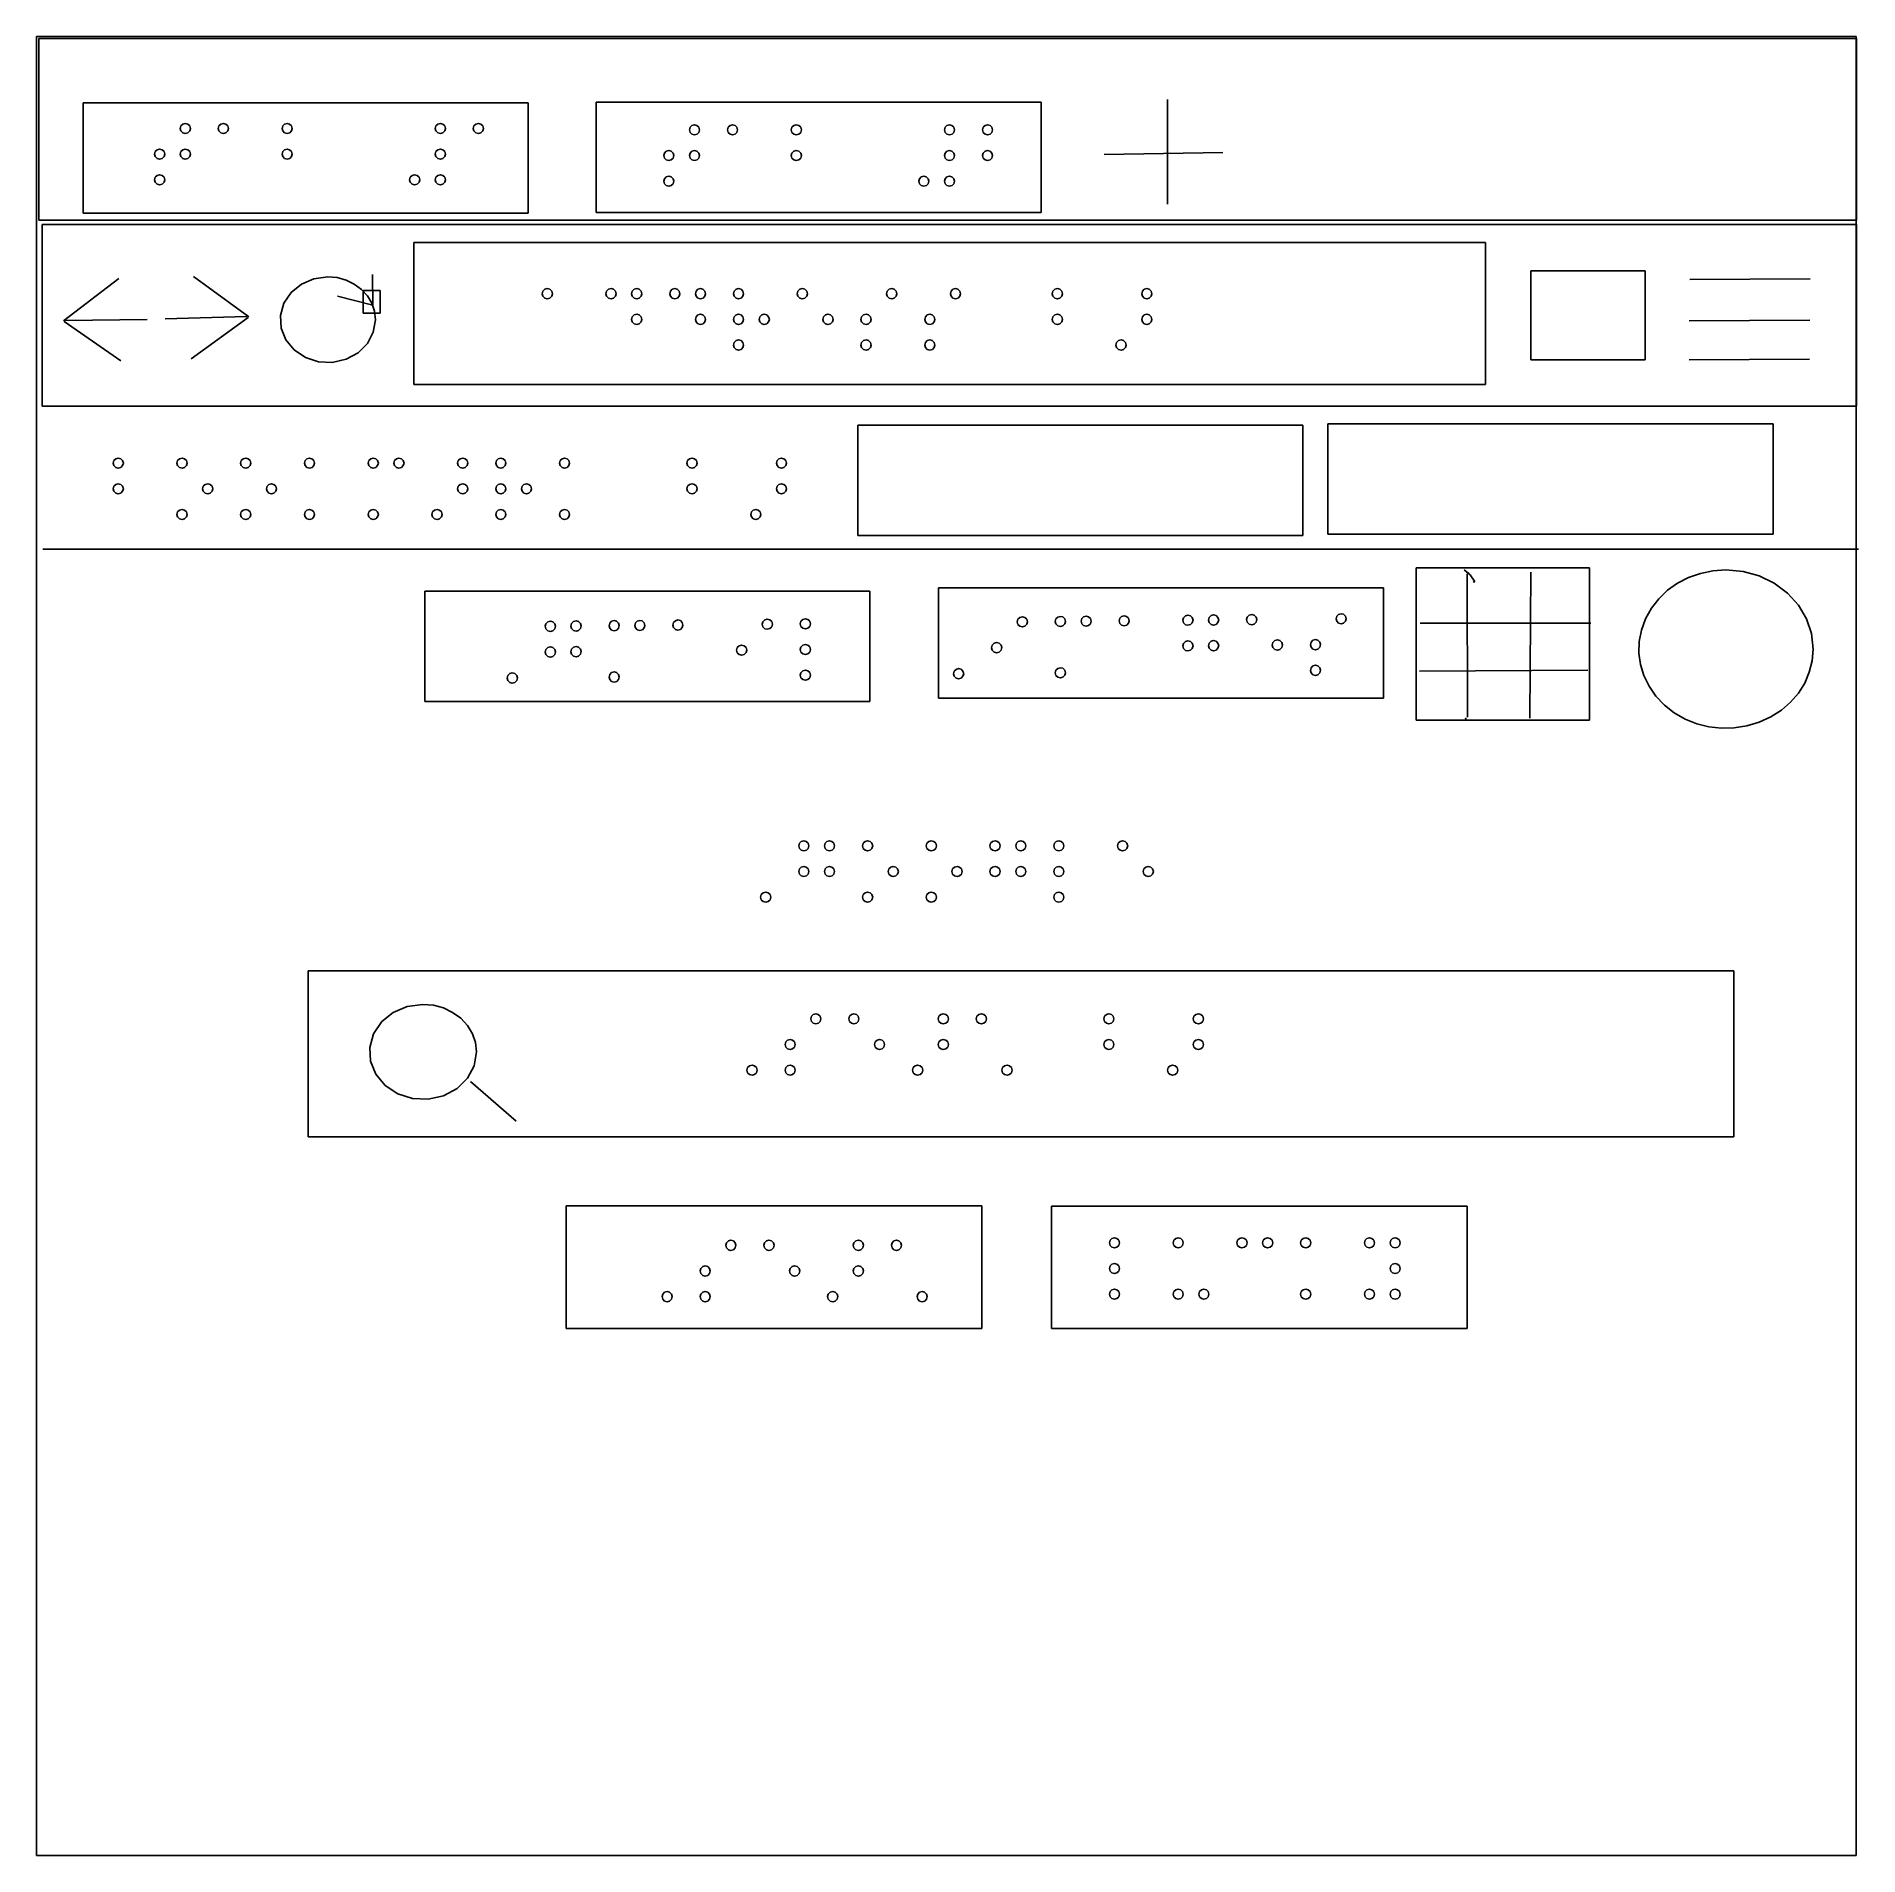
# Model space of a CAD drawing. Extents: x 16 to 241, y 14 to 239.
import ezdxf

# ---------------------------------------------------------------- set-up
doc = ezdxf.new("R2010")
doc.units = 0

msp = doc.modelspace()

# ---------------------------------------------------------------- linework, layer by layer
at = {"layer": 'Layer 1'}
for p, q in [((15.622904, 239.051199), (240.622904, 239.051199)), ((15.622904, 14.051199), (15.622904, 239.051199)), ((240.622904, 239.051199), (240.622904, 14.051199)), ((15.938021, 238.796502), (240.662131, 238.796502)), ((15.938021, 216.316411), (15.938021, 238.796502)), ((240.662131, 238.796502), (240.662131, 216.316411)), ((21.394562, 230.830282), (76.421986, 230.830282)), ((21.394562, 217.18208), (21.394562, 230.830282)), ((76.421986, 230.830282), (76.421986, 217.18208)), ((84.816246, 230.927874), (139.84367, 230.927874)), ((84.816246, 217.279672), (84.816246, 230.927874)), ((139.84367, 230.927874), (139.84367, 217.279672)), ((155.47815, 218.291739), (155.47815, 231.268656)), ((33.401891, 227.670424), (33.484001, 227.987924)), ((33.401891, 227.670424), (33.484001, 227.987924)), ((33.484001, 227.358398), (33.401891, 227.670424)), ((33.484001, 227.358398), (33.401891, 227.670424)), ((33.484001, 227.987924), (33.719389, 228.217838)), ((33.484001, 227.987924), (33.719389, 228.217838)), ((33.719389, 228.217838), (34.031415, 228.299948)), ((33.719389, 228.217838), (34.031415, 228.299948)), ((34.031415, 228.299948), (34.337967, 228.217838)), ((34.031415, 228.299948), (34.031415, 228.299948)), ((34.031415, 228.299948), (34.337967, 228.217838)), ((34.031415, 228.299948), (34.031415, 228.299948)), ((34.337967, 228.217838), (34.573355, 227.987924)), ((34.337967, 228.217838), (34.573355, 227.987924)), ((34.573355, 227.987924), (34.660945, 227.670424)), ((34.573355, 227.987924), (34.660945, 227.670424)), ((34.660945, 227.670424), (34.573355, 227.358398)), ((34.660945, 227.670424), (34.573355, 227.358398)), ((38.109647, 227.670424), (38.191757, 227.987924)), ((38.109647, 227.670424), (38.191757, 227.987924)), ((38.191757, 227.358398), (38.109647, 227.670424)), ((38.191757, 227.358398), (38.109647, 227.670424)), ((38.191757, 227.987924), (38.427144, 228.217838)), ((38.191757, 227.987924), (38.427144, 228.217838)), ((38.427144, 228.217838), (38.73917, 228.299948)), ((38.427144, 228.217838), (38.73917, 228.299948)), ((38.73917, 228.299948), (39.045722, 228.217838)), ((38.73917, 228.299948), (38.73917, 228.299948)), ((38.73917, 228.299948), (39.045722, 228.217838)), ((38.73917, 228.299948), (38.73917, 228.299948)), ((39.045722, 228.217838), (39.28111, 227.987924)), ((39.045722, 228.217838), (39.28111, 227.987924)), ((39.28111, 227.987924), (39.3687, 227.670424)), ((39.28111, 227.987924), (39.3687, 227.670424)), ((39.3687, 227.670424), (39.28111, 227.358398)), ((39.3687, 227.670424), (39.28111, 227.358398)), ((45.992402, 227.670424), (46.074512, 227.987924)), ((45.992402, 227.670424), (46.074512, 227.987924)), ((46.074512, 227.358398), (45.992402, 227.670424)), ((46.074512, 227.358398), (45.992402, 227.670424)), ((46.074512, 227.987924), (46.3099, 228.217838)), ((46.074512, 227.987924), (46.3099, 228.217838)), ((46.3099, 228.217838), (46.621926, 228.299948)), ((46.3099, 228.217838), (46.621926, 228.299948)), ((46.621926, 228.299948), (46.928477, 228.217838)), ((46.621926, 228.299948), (46.621926, 228.299948)), ((46.621926, 228.299948), (46.928477, 228.217838)), ((46.621926, 228.299948), (46.621926, 228.299948)), ((46.928477, 228.217838), (47.163865, 227.987924)), ((46.928477, 228.217838), (47.163865, 227.987924)), ((47.163865, 227.987924), (47.251455, 227.670424)), ((47.163865, 227.987924), (47.251455, 227.670424)), ((47.251455, 227.670424), (47.163865, 227.358398)), ((47.251455, 227.670424), (47.163865, 227.358398)), ((64.93292, 227.670424), (65.01502, 227.987924)), ((64.93292, 227.670424), (65.01502, 227.987924)), ((65.01502, 227.358398), (64.93292, 227.670424)), ((65.01502, 227.358398), (64.93292, 227.670424)), ((65.01502, 227.987924), (65.25041, 228.217838)), ((65.01502, 227.987924), (65.25041, 228.217838)), ((65.25041, 228.217838), (65.56244, 228.299948)), ((65.25041, 228.217838), (65.56244, 228.299948)), ((65.56244, 228.299948), (65.86899, 228.217838)), ((65.56244, 228.299948), (65.56244, 228.299948)), ((65.56244, 228.299948), (65.86899, 228.217838)), ((65.56244, 228.299948), (65.56244, 228.299948)), ((65.86899, 228.217838), (66.10438, 227.987924)), ((65.86899, 228.217838), (66.10438, 227.987924)), ((66.10438, 227.987924), (66.19198, 227.670424)), ((66.10438, 227.987924), (66.19198, 227.670424)), ((66.19198, 227.670424), (66.10438, 227.358398)), ((66.19198, 227.670424), (66.10438, 227.358398)), ((69.64068, 227.670424), (69.72278, 227.987924)), ((69.64068, 227.670424), (69.72278, 227.987924)), ((69.72278, 227.358398), (69.64068, 227.670424)), ((69.72278, 227.358398), (69.64068, 227.670424)), ((69.72278, 227.987924), (69.95817, 228.217838)), ((69.72278, 227.987924), (69.95817, 228.217838)), ((69.95817, 228.217838), (70.27019, 228.299948)), ((69.95817, 228.217838), (70.27019, 228.299948)), ((70.27019, 228.299948), (70.57674, 228.217838)), ((70.27019, 228.299948), (70.27019, 228.299948)), ((70.27019, 228.299948), (70.57674, 228.217838)), ((70.27019, 228.299948), (70.27019, 228.299948)), ((70.57674, 228.217838), (70.81213, 227.987924)), ((70.57674, 228.217838), (70.81213, 227.987924)), ((70.81213, 227.987924), (70.89973, 227.670424)), ((70.81213, 227.987924), (70.89973, 227.670424)), ((70.89973, 227.670424), (70.81213, 227.358398)), ((70.89973, 227.670424), (70.81213, 227.358398)), ((96.356691, 227.490424), (96.438801, 227.807924)), ((96.356691, 227.490424), (96.438801, 227.807924)), ((96.438801, 227.807924), (96.674189, 228.037838)), ((96.438801, 227.807924), (96.674189, 228.037838)), ((96.674189, 228.037838), (96.986215, 228.119948)), ((96.674189, 228.037838), (96.986215, 228.119948)), ((96.986215, 228.119948), (97.292767, 228.037838)), ((96.986215, 228.119948), (96.986215, 228.119948)), ((96.986215, 228.119948), (97.292767, 228.037838)), ((96.986215, 228.119948), (96.986215, 228.119948)), ((97.292767, 228.037838), (97.528155, 227.807924)), ((97.292767, 228.037838), (97.528155, 227.807924)), ((97.528155, 227.807924), (97.615745, 227.490424)), ((97.528155, 227.807924), (97.615745, 227.490424)), ((101.064447, 227.490424), (101.146557, 227.807924)), ((101.064447, 227.490424), (101.146557, 227.807924)), ((101.146557, 227.807924), (101.381944, 228.037838)), ((101.146557, 227.807924), (101.381944, 228.037838)), ((101.381944, 228.037838), (101.69397, 228.119948)), ((101.381944, 228.037838), (101.69397, 228.119948)), ((101.69397, 228.119948), (102.000522, 228.037838)), ((101.69397, 228.119948), (101.69397, 228.119948)), ((101.69397, 228.119948), (102.000522, 228.037838)), ((101.69397, 228.119948), (101.69397, 228.119948)), ((102.000522, 228.037838), (102.23591, 227.807924)), ((102.000522, 228.037838), (102.23591, 227.807924)), ((102.23591, 227.807924), (102.3235, 227.490424)), ((102.23591, 227.807924), (102.3235, 227.490424)), ((108.947202, 227.490424), (109.029312, 227.807924)), ((108.947202, 227.490424), (109.029312, 227.807924)), ((109.029312, 227.807924), (109.2647, 228.037838)), ((109.029312, 227.807924), (109.2647, 228.037838)), ((109.2647, 228.037838), (109.576726, 228.119948)), ((109.2647, 228.037838), (109.576726, 228.119948)), ((109.576726, 228.119948), (109.883277, 228.037838)), ((109.576726, 228.119948), (109.576726, 228.119948)), ((109.576726, 228.119948), (109.883277, 228.037838)), ((109.576726, 228.119948), (109.576726, 228.119948)), ((109.883277, 228.037838), (110.118665, 227.807924)), ((109.883277, 228.037838), (110.118665, 227.807924)), ((110.118665, 227.807924), (110.206255, 227.490424)), ((110.118665, 227.807924), (110.206255, 227.490424)), ((127.88772, 227.490424), (127.96982, 227.807924)), ((127.88772, 227.490424), (127.96982, 227.807924)), ((127.96982, 227.807924), (128.20521, 228.037838)), ((127.96982, 227.807924), (128.20521, 228.037838)), ((128.20521, 228.037838), (128.51724, 228.119948)), ((128.20521, 228.037838), (128.51724, 228.119948)), ((128.51724, 228.119948), (128.82379, 228.037838)), ((128.51724, 228.119948), (128.51724, 228.119948)), ((128.51724, 228.119948), (128.82379, 228.037838)), ((128.51724, 228.119948), (128.51724, 228.119948)), ((128.82379, 228.037838), (129.05918, 227.807924)), ((128.82379, 228.037838), (129.05918, 227.807924)), ((129.05918, 227.807924), (129.14678, 227.490424)), ((129.05918, 227.807924), (129.14678, 227.490424)), ((132.59548, 227.490424), (132.67758, 227.807924)), ((132.59548, 227.490424), (132.67758, 227.807924)), ((132.67758, 227.807924), (132.91297, 228.037838)), ((132.67758, 227.807924), (132.91297, 228.037838)), ((132.91297, 228.037838), (133.22499, 228.119948)), ((132.91297, 228.037838), (133.22499, 228.119948)), ((133.22499, 228.119948), (133.53154, 228.037838)), ((133.22499, 228.119948), (133.22499, 228.119948)), ((133.22499, 228.119948), (133.53154, 228.037838)), ((133.22499, 228.119948), (133.22499, 228.119948)), ((133.53154, 228.037838), (133.76693, 227.807924)), ((133.53154, 228.037838), (133.76693, 227.807924)), ((133.76693, 227.807924), (133.85453, 227.490424)), ((133.76693, 227.807924), (133.85453, 227.490424)), ((33.719389, 227.12301), (33.484001, 227.358398)), ((33.719389, 227.12301), (33.484001, 227.358398)), ((34.031415, 227.0409), (33.719389, 227.12301)), ((34.031415, 227.0409), (33.719389, 227.12301)), ((34.343441, 227.12301), (34.031415, 227.0409)), ((34.343441, 227.12301), (34.031415, 227.0409)), ((34.573355, 227.358398), (34.343441, 227.12301)), ((34.573355, 227.358398), (34.343441, 227.12301)), ((38.427144, 227.12301), (38.191757, 227.358398)), ((38.427144, 227.12301), (38.191757, 227.358398)), ((38.73917, 227.0409), (38.427144, 227.12301)), ((38.73917, 227.0409), (38.427144, 227.12301)), ((39.051196, 227.12301), (38.73917, 227.0409)), ((39.051196, 227.12301), (38.73917, 227.0409)), ((39.28111, 227.358398), (39.051196, 227.12301)), ((39.28111, 227.358398), (39.051196, 227.12301)), ((46.3099, 227.12301), (46.074512, 227.358398)), ((46.3099, 227.12301), (46.074512, 227.358398)), ((46.621926, 227.0409), (46.3099, 227.12301)), ((46.621926, 227.0409), (46.3099, 227.12301)), ((46.933951, 227.12301), (46.621926, 227.0409)), ((46.933951, 227.12301), (46.621926, 227.0409)), ((47.163865, 227.358398), (46.933951, 227.12301)), ((47.163865, 227.358398), (46.933951, 227.12301)), ((65.25041, 227.12301), (65.01502, 227.358398)), ((65.25041, 227.12301), (65.01502, 227.358398)), ((65.56244, 227.0409), (65.25041, 227.12301)), ((65.56244, 227.0409), (65.25041, 227.12301)), ((65.87446, 227.12301), (65.56244, 227.0409)), ((65.87446, 227.12301), (65.56244, 227.0409)), ((66.10438, 227.358398), (65.87446, 227.12301)), ((66.10438, 227.358398), (65.87446, 227.12301)), ((69.95817, 227.12301), (69.72278, 227.358398)), ((69.95817, 227.12301), (69.72278, 227.358398)), ((70.27019, 227.0409), (69.95817, 227.12301)), ((70.27019, 227.0409), (69.95817, 227.12301)), ((70.58222, 227.12301), (70.27019, 227.0409)), ((70.58222, 227.12301), (70.27019, 227.0409)), ((70.81213, 227.358398), (70.58222, 227.12301)), ((70.81213, 227.358398), (70.58222, 227.12301)), ((96.438801, 227.178398), (96.356691, 227.490424)), ((96.438801, 227.178398), (96.356691, 227.490424)), ((96.674189, 226.94301), (96.438801, 227.178398)), ((96.674189, 226.94301), (96.438801, 227.178398)), ((96.986215, 226.8609), (96.674189, 226.94301)), ((96.986215, 226.8609), (96.674189, 226.94301)), ((97.298241, 226.94301), (96.986215, 226.8609)), ((97.298241, 226.94301), (96.986215, 226.8609)), ((97.528155, 227.178398), (97.298241, 226.94301)), ((97.528155, 227.178398), (97.298241, 226.94301)), ((97.615745, 227.490424), (97.528155, 227.178398)), ((97.615745, 227.490424), (97.528155, 227.178398)), ((101.146557, 227.178398), (101.064447, 227.490424)), ((101.146557, 227.178398), (101.064447, 227.490424)), ((101.381944, 226.94301), (101.146557, 227.178398)), ((101.381944, 226.94301), (101.146557, 227.178398)), ((101.69397, 226.8609), (101.381944, 226.94301)), ((101.69397, 226.8609), (101.381944, 226.94301)), ((102.005996, 226.94301), (101.69397, 226.8609)), ((102.005996, 226.94301), (101.69397, 226.8609)), ((102.23591, 227.178398), (102.005996, 226.94301)), ((102.23591, 227.178398), (102.005996, 226.94301)), ((102.3235, 227.490424), (102.23591, 227.178398)), ((102.3235, 227.490424), (102.23591, 227.178398)), ((109.029312, 227.178398), (108.947202, 227.490424)), ((109.029312, 227.178398), (108.947202, 227.490424)), ((109.2647, 226.94301), (109.029312, 227.178398)), ((109.2647, 226.94301), (109.029312, 227.178398)), ((109.576726, 226.8609), (109.2647, 226.94301)), ((109.576726, 226.8609), (109.2647, 226.94301)), ((109.888751, 226.94301), (109.576726, 226.8609)), ((109.888751, 226.94301), (109.576726, 226.8609)), ((110.118665, 227.178398), (109.888751, 226.94301)), ((110.118665, 227.178398), (109.888751, 226.94301)), ((110.206255, 227.490424), (110.118665, 227.178398)), ((110.206255, 227.490424), (110.118665, 227.178398)), ((127.96982, 227.178398), (127.88772, 227.490424)), ((127.96982, 227.178398), (127.88772, 227.490424)), ((128.20521, 226.94301), (127.96982, 227.178398)), ((128.20521, 226.94301), (127.96982, 227.178398)), ((128.51724, 226.8609), (128.20521, 226.94301)), ((128.51724, 226.8609), (128.20521, 226.94301)), ((128.82926, 226.94301), (128.51724, 226.8609)), ((128.82926, 226.94301), (128.51724, 226.8609)), ((129.05918, 227.178398), (128.82926, 226.94301)), ((129.05918, 227.178398), (128.82926, 226.94301)), ((129.14678, 227.490424), (129.05918, 227.178398)), ((129.14678, 227.490424), (129.05918, 227.178398)), ((132.67758, 227.178398), (132.59548, 227.490424)), ((132.67758, 227.178398), (132.59548, 227.490424)), ((132.91297, 226.94301), (132.67758, 227.178398)), ((132.91297, 226.94301), (132.67758, 227.178398)), ((133.22499, 226.8609), (132.91297, 226.94301)), ((133.22499, 226.8609), (132.91297, 226.94301)), ((133.53702, 226.94301), (133.22499, 226.8609)), ((133.53702, 226.94301), (133.22499, 226.8609)), ((133.76693, 227.178398), (133.53702, 226.94301)), ((133.76693, 227.178398), (133.53702, 226.94301)), ((133.85453, 227.490424), (133.76693, 227.178398)), ((133.85453, 227.490424), (133.76693, 227.178398)), ((30.226891, 224.49543), (30.309001, 224.81293)), ((30.226891, 224.49543), (30.309001, 224.81293)), ((30.309001, 224.18341), (30.226891, 224.49543)), ((30.309001, 224.18341), (30.226891, 224.49543)), ((30.309001, 224.81293), (30.544389, 225.04285)), ((30.309001, 224.81293), (30.544389, 225.04285)), ((30.544389, 223.94802), (30.309001, 224.18341)), ((30.544389, 223.94802), (30.309001, 224.18341)), ((30.544389, 225.04285), (30.856415, 225.12495)), ((30.544389, 225.04285), (30.856415, 225.12495)), ((30.856415, 223.86592), (30.544389, 223.94802)), ((30.856415, 223.86592), (30.544389, 223.94802)), ((30.856415, 225.12495), (31.162967, 225.04285)), ((30.856415, 225.12495), (30.856415, 225.12495)), ((30.856415, 225.12495), (31.162967, 225.04285)), ((30.856415, 225.12495), (30.856415, 225.12495)), ((31.168441, 223.94802), (30.856415, 223.86592)), ((31.168441, 223.94802), (30.856415, 223.86592)), ((31.162967, 225.04285), (31.398355, 224.81293)), ((31.162967, 225.04285), (31.398355, 224.81293)), ((31.398355, 224.18341), (31.168441, 223.94802)), ((31.398355, 224.18341), (31.168441, 223.94802)), ((31.398355, 224.81293), (31.485945, 224.49543)), ((31.398355, 224.81293), (31.485945, 224.49543)), ((31.485945, 224.49543), (31.398355, 224.18341)), ((31.485945, 224.49543), (31.398355, 224.18341)), ((33.401891, 224.49543), (33.484001, 224.81293)), ((33.401891, 224.49543), (33.484001, 224.81293)), ((33.484001, 224.18341), (33.401891, 224.49543)), ((33.484001, 224.18341), (33.401891, 224.49543)), ((33.484001, 224.81293), (33.719389, 225.04285)), ((33.484001, 224.81293), (33.719389, 225.04285)), ((33.719389, 223.94802), (33.484001, 224.18341)), ((33.719389, 223.94802), (33.484001, 224.18341)), ((33.719389, 225.04285), (34.031415, 225.12495)), ((33.719389, 225.04285), (34.031415, 225.12495)), ((34.031415, 223.86592), (33.719389, 223.94802)), ((34.031415, 223.86592), (33.719389, 223.94802)), ((34.031415, 225.12495), (34.337967, 225.04285)), ((34.031415, 225.12495), (34.031415, 225.12495)), ((34.031415, 225.12495), (34.337967, 225.04285)), ((34.031415, 225.12495), (34.031415, 225.12495)), ((34.343441, 223.94802), (34.031415, 223.86592)), ((34.343441, 223.94802), (34.031415, 223.86592)), ((34.337967, 225.04285), (34.573355, 224.81293)), ((34.337967, 225.04285), (34.573355, 224.81293)), ((34.573355, 224.18341), (34.343441, 223.94802)), ((34.573355, 224.18341), (34.343441, 223.94802)), ((34.573355, 224.81293), (34.660945, 224.49543)), ((34.573355, 224.81293), (34.660945, 224.49543)), ((34.660945, 224.49543), (34.573355, 224.18341)), ((34.660945, 224.49543), (34.573355, 224.18341)), ((45.992402, 224.49543), (46.074512, 224.81293)), ((45.992402, 224.49543), (46.074512, 224.81293)), ((46.074512, 224.18341), (45.992402, 224.49543)), ((46.074512, 224.18341), (45.992402, 224.49543)), ((46.074512, 224.81293), (46.3099, 225.04285)), ((46.074512, 224.81293), (46.3099, 225.04285)), ((46.3099, 223.94802), (46.074512, 224.18341)), ((46.3099, 223.94802), (46.074512, 224.18341)), ((46.3099, 225.04285), (46.621926, 225.12495)), ((46.3099, 225.04285), (46.621926, 225.12495)), ((46.621926, 223.86592), (46.3099, 223.94802)), ((46.621926, 223.86592), (46.3099, 223.94802)), ((46.621926, 225.12495), (46.928477, 225.04285)), ((46.621926, 225.12495), (46.621926, 225.12495)), ((46.621926, 225.12495), (46.928477, 225.04285)), ((46.621926, 225.12495), (46.621926, 225.12495)), ((46.933951, 223.94802), (46.621926, 223.86592)), ((46.933951, 223.94802), (46.621926, 223.86592)), ((46.928477, 225.04285), (47.163865, 224.81293)), ((46.928477, 225.04285), (47.163865, 224.81293)), ((47.163865, 224.18341), (46.933951, 223.94802)), ((47.163865, 224.18341), (46.933951, 223.94802)), ((47.163865, 224.81293), (47.251455, 224.49543)), ((47.163865, 224.81293), (47.251455, 224.49543)), ((47.251455, 224.49543), (47.163865, 224.18341)), ((47.251455, 224.49543), (47.163865, 224.18341)), ((64.93292, 224.49543), (65.01502, 224.81293)), ((64.93292, 224.49543), (65.01502, 224.81293)), ((65.01502, 224.18341), (64.93292, 224.49543)), ((65.01502, 224.18341), (64.93292, 224.49543)), ((65.01502, 224.81293), (65.25041, 225.04285)), ((65.01502, 224.81293), (65.25041, 225.04285)), ((65.25041, 223.94802), (65.01502, 224.18341)), ((65.25041, 223.94802), (65.01502, 224.18341)), ((65.25041, 225.04285), (65.56244, 225.12495)), ((65.25041, 225.04285), (65.56244, 225.12495)), ((65.56244, 223.86592), (65.25041, 223.94802)), ((65.56244, 223.86592), (65.25041, 223.94802)), ((65.56244, 225.12495), (65.86899, 225.04285)), ((65.56244, 225.12495), (65.56244, 225.12495)), ((65.56244, 225.12495), (65.86899, 225.04285)), ((65.56244, 225.12495), (65.56244, 225.12495)), ((65.87446, 223.94802), (65.56244, 223.86592)), ((65.87446, 223.94802), (65.56244, 223.86592)), ((65.86899, 225.04285), (66.10438, 224.81293)), ((65.86899, 225.04285), (66.10438, 224.81293)), ((66.10438, 224.18341), (65.87446, 223.94802)), ((66.10438, 224.18341), (65.87446, 223.94802)), ((66.10438, 224.81293), (66.19198, 224.49543)), ((66.10438, 224.81293), (66.19198, 224.49543)), ((66.19198, 224.49543), (66.10438, 224.18341)), ((66.19198, 224.49543), (66.10438, 224.18341)), ((93.181691, 224.31543), (93.263801, 224.63293)), ((93.181691, 224.31543), (93.263801, 224.63293)), ((93.263801, 224.00341), (93.181691, 224.31543)), ((93.263801, 224.00341), (93.181691, 224.31543)), ((93.263801, 224.63293), (93.499189, 224.86285)), ((93.263801, 224.63293), (93.499189, 224.86285)), ((93.499189, 223.76802), (93.263801, 224.00341)), ((93.499189, 223.76802), (93.263801, 224.00341)), ((93.499189, 224.86285), (93.811215, 224.94495)), ((93.499189, 224.86285), (93.811215, 224.94495)), ((93.811215, 223.68592), (93.499189, 223.76802)), ((93.811215, 223.68592), (93.499189, 223.76802)), ((93.811215, 224.94495), (94.117767, 224.86285)), ((93.811215, 224.94495), (93.811215, 224.94495)), ((93.811215, 224.94495), (94.117767, 224.86285)), ((93.811215, 224.94495), (93.811215, 224.94495)), ((94.123241, 223.76802), (93.811215, 223.68592)), ((94.123241, 223.76802), (93.811215, 223.68592)), ((94.117767, 224.86285), (94.353155, 224.63293)), ((94.117767, 224.86285), (94.353155, 224.63293)), ((94.353155, 224.00341), (94.123241, 223.76802)), ((94.353155, 224.00341), (94.123241, 223.76802)), ((94.353155, 224.63293), (94.440745, 224.31543)), ((94.353155, 224.63293), (94.440745, 224.31543)), ((94.440745, 224.31543), (94.353155, 224.00341)), ((94.440745, 224.31543), (94.353155, 224.00341)), ((96.356691, 224.31543), (96.438801, 224.63293)), ((96.356691, 224.31543), (96.438801, 224.63293)), ((96.438801, 224.00341), (96.356691, 224.31543)), ((96.438801, 224.00341), (96.356691, 224.31543)), ((96.438801, 224.63293), (96.674189, 224.86285)), ((96.438801, 224.63293), (96.674189, 224.86285)), ((96.674189, 223.76802), (96.438801, 224.00341)), ((96.674189, 223.76802), (96.438801, 224.00341)), ((96.674189, 224.86285), (96.986215, 224.94495)), ((96.674189, 224.86285), (96.986215, 224.94495)), ((96.986215, 223.68592), (96.674189, 223.76802)), ((96.986215, 223.68592), (96.674189, 223.76802)), ((96.986215, 224.94495), (97.292767, 224.86285)), ((96.986215, 224.94495), (96.986215, 224.94495)), ((96.986215, 224.94495), (97.292767, 224.86285)), ((96.986215, 224.94495), (96.986215, 224.94495)), ((97.298241, 223.76802), (96.986215, 223.68592)), ((97.298241, 223.76802), (96.986215, 223.68592)), ((97.292767, 224.86285), (97.528155, 224.63293)), ((97.292767, 224.86285), (97.528155, 224.63293)), ((97.528155, 224.00341), (97.298241, 223.76802)), ((97.528155, 224.00341), (97.298241, 223.76802)), ((97.528155, 224.63293), (97.615745, 224.31543)), ((97.528155, 224.63293), (97.615745, 224.31543)), ((97.615745, 224.31543), (97.528155, 224.00341)), ((97.615745, 224.31543), (97.528155, 224.00341)), ((108.947202, 224.31543), (109.029312, 224.63293)), ((108.947202, 224.31543), (109.029312, 224.63293)), ((109.029312, 224.00341), (108.947202, 224.31543)), ((109.029312, 224.00341), (108.947202, 224.31543)), ((109.029312, 224.63293), (109.2647, 224.86285)), ((109.029312, 224.63293), (109.2647, 224.86285)), ((109.2647, 223.76802), (109.029312, 224.00341)), ((109.2647, 223.76802), (109.029312, 224.00341)), ((109.2647, 224.86285), (109.576726, 224.94495)), ((109.2647, 224.86285), (109.576726, 224.94495)), ((109.576726, 223.68592), (109.2647, 223.76802)), ((109.576726, 223.68592), (109.2647, 223.76802)), ((109.576726, 224.94495), (109.883277, 224.86285)), ((109.576726, 224.94495), (109.576726, 224.94495)), ((109.576726, 224.94495), (109.883277, 224.86285)), ((109.576726, 224.94495), (109.576726, 224.94495)), ((109.888751, 223.76802), (109.576726, 223.68592)), ((109.888751, 223.76802), (109.576726, 223.68592)), ((109.883277, 224.86285), (110.118665, 224.63293)), ((109.883277, 224.86285), (110.118665, 224.63293)), ((110.118665, 224.00341), (109.888751, 223.76802)), ((110.118665, 224.00341), (109.888751, 223.76802)), ((110.118665, 224.63293), (110.206255, 224.31543)), ((110.118665, 224.63293), (110.206255, 224.31543)), ((110.206255, 224.31543), (110.118665, 224.00341)), ((110.206255, 224.31543), (110.118665, 224.00341)), ((127.88772, 224.31543), (127.96982, 224.63293)), ((127.88772, 224.31543), (127.96982, 224.63293)), ((127.96982, 224.00341), (127.88772, 224.31543)), ((127.96982, 224.00341), (127.88772, 224.31543)), ((127.96982, 224.63293), (128.20521, 224.86285)), ((127.96982, 224.63293), (128.20521, 224.86285)), ((128.20521, 223.76802), (127.96982, 224.00341)), ((128.20521, 223.76802), (127.96982, 224.00341)), ((128.20521, 224.86285), (128.51724, 224.94495)), ((128.20521, 224.86285), (128.51724, 224.94495)), ((128.51724, 223.68592), (128.20521, 223.76802)), ((128.51724, 223.68592), (128.20521, 223.76802)), ((128.51724, 224.94495), (128.82379, 224.86285)), ((128.51724, 224.94495), (128.51724, 224.94495)), ((128.51724, 224.94495), (128.82379, 224.86285)), ((128.51724, 224.94495), (128.51724, 224.94495)), ((128.82926, 223.76802), (128.51724, 223.68592)), ((128.82926, 223.76802), (128.51724, 223.68592)), ((128.82379, 224.86285), (129.05918, 224.63293)), ((128.82379, 224.86285), (129.05918, 224.63293)), ((129.05918, 224.00341), (128.82926, 223.76802)), ((129.05918, 224.00341), (128.82926, 223.76802)), ((129.05918, 224.63293), (129.14678, 224.31543)), ((129.05918, 224.63293), (129.14678, 224.31543)), ((129.14678, 224.31543), (129.05918, 224.00341)), ((129.14678, 224.31543), (129.05918, 224.00341)), ((132.59548, 224.31543), (132.67758, 224.63293)), ((132.59548, 224.31543), (132.67758, 224.63293)), ((132.67758, 224.00341), (132.59548, 224.31543)), ((132.67758, 224.00341), (132.59548, 224.31543)), ((132.67758, 224.63293), (132.91297, 224.86285)), ((132.67758, 224.63293), (132.91297, 224.86285)), ((132.91297, 223.76802), (132.67758, 224.00341)), ((132.91297, 223.76802), (132.67758, 224.00341)), ((132.91297, 224.86285), (133.22499, 224.94495)), ((132.91297, 224.86285), (133.22499, 224.94495)), ((133.22499, 223.68592), (132.91297, 223.76802)), ((133.22499, 223.68592), (132.91297, 223.76802)), ((133.22499, 224.94495), (133.53154, 224.86285)), ((133.22499, 224.94495), (133.22499, 224.94495)), ((133.22499, 224.94495), (133.53154, 224.86285)), ((133.22499, 224.94495), (133.22499, 224.94495)), ((133.53702, 223.76802), (133.22499, 223.68592)), ((133.53702, 223.76802), (133.22499, 223.68592)), ((133.53154, 224.86285), (133.76693, 224.63293)), ((133.53154, 224.86285), (133.76693, 224.63293)), ((133.76693, 224.00341), (133.53702, 223.76802)), ((133.76693, 224.00341), (133.53702, 223.76802)), ((133.76693, 224.63293), (133.85453, 224.31543)), ((133.76693, 224.63293), (133.85453, 224.31543)), ((133.85453, 224.31543), (133.76693, 224.00341)), ((133.85453, 224.31543), (133.76693, 224.00341)), ((147.64303, 224.452398), (162.33388, 224.697246)), ((30.226891, 221.32043), (30.309001, 221.63793)), ((30.226891, 221.32043), (30.309001, 221.63793)), ((30.309001, 221.00841), (30.226891, 221.32043)), ((30.309001, 221.00841), (30.226891, 221.32043)), ((30.309001, 221.63793), (30.544389, 221.86785)), ((30.309001, 221.63793), (30.544389, 221.86785)), ((30.544389, 220.77302), (30.309001, 221.00841)), ((30.544389, 220.77302), (30.309001, 221.00841)), ((30.544389, 221.86785), (30.856415, 221.94995)), ((30.544389, 221.86785), (30.856415, 221.94995)), ((30.856415, 221.94995), (31.162967, 221.86785)), ((30.856415, 221.94995), (30.856415, 221.94995)), ((30.856415, 221.94995), (31.162967, 221.86785)), ((30.856415, 221.94995), (30.856415, 221.94995)), ((31.162967, 221.86785), (31.398355, 221.63793)), ((31.162967, 221.86785), (31.398355, 221.63793)), ((31.398355, 221.00841), (31.168441, 220.77302)), ((31.398355, 221.00841), (31.168441, 220.77302)), ((31.398355, 221.63793), (31.485945, 221.32043)), ((31.398355, 221.63793), (31.485945, 221.32043)), ((31.485945, 221.32043), (31.398355, 221.00841)), ((31.485945, 221.32043), (31.398355, 221.00841)), ((61.75792, 221.32043), (61.84002, 221.63793)), ((61.75792, 221.32043), (61.84002, 221.63793)), ((61.84002, 221.00841), (61.75792, 221.32043)), ((61.84002, 221.00841), (61.75792, 221.32043)), ((61.84002, 221.63793), (62.07541, 221.86785)), ((61.84002, 221.63793), (62.07541, 221.86785)), ((62.07541, 220.77302), (61.84002, 221.00841)), ((62.07541, 220.77302), (61.84002, 221.00841)), ((62.07541, 221.86785), (62.38744, 221.94995)), ((62.07541, 221.86785), (62.38744, 221.94995)), ((62.38744, 221.94995), (62.69399, 221.86785)), ((62.38744, 221.94995), (62.38744, 221.94995)), ((62.38744, 221.94995), (62.69399, 221.86785)), ((62.38744, 221.94995), (62.38744, 221.94995)), ((62.69399, 221.86785), (62.92938, 221.63793)), ((62.69399, 221.86785), (62.92938, 221.63793)), ((62.92938, 221.00841), (62.69946, 220.77302)), ((62.92938, 221.00841), (62.69946, 220.77302)), ((62.92938, 221.63793), (63.01698, 221.32043)), ((62.92938, 221.63793), (63.01698, 221.32043)), ((63.01698, 221.32043), (62.92938, 221.00841)), ((63.01698, 221.32043), (62.92938, 221.00841)), ((64.93292, 221.32043), (65.01502, 221.63793)), ((64.93292, 221.32043), (65.01502, 221.63793)), ((65.01502, 221.00841), (64.93292, 221.32043)), ((65.01502, 221.00841), (64.93292, 221.32043)), ((65.01502, 221.63793), (65.25041, 221.86785)), ((65.01502, 221.63793), (65.25041, 221.86785)), ((65.25041, 220.77302), (65.01502, 221.00841)), ((65.25041, 220.77302), (65.01502, 221.00841)), ((65.25041, 221.86785), (65.56244, 221.94995)), ((65.25041, 221.86785), (65.56244, 221.94995)), ((65.56244, 221.94995), (65.86899, 221.86785)), ((65.56244, 221.94995), (65.56244, 221.94995)), ((65.56244, 221.94995), (65.86899, 221.86785)), ((65.56244, 221.94995), (65.56244, 221.94995)), ((65.86899, 221.86785), (66.10438, 221.63793)), ((65.86899, 221.86785), (66.10438, 221.63793)), ((66.10438, 221.00841), (65.87446, 220.77302)), ((66.10438, 221.00841), (65.87446, 220.77302)), ((66.10438, 221.63793), (66.19198, 221.32043)), ((66.10438, 221.63793), (66.19198, 221.32043)), ((66.19198, 221.32043), (66.10438, 221.00841)), ((66.19198, 221.32043), (66.10438, 221.00841)), ((93.181691, 221.14043), (93.263801, 221.45793)), ((93.181691, 221.14043), (93.263801, 221.45793)), ((93.263801, 220.82841), (93.181691, 221.14043)), ((93.263801, 220.82841), (93.181691, 221.14043)), ((93.263801, 221.45793), (93.499189, 221.68785)), ((93.263801, 221.45793), (93.499189, 221.68785)), ((93.499189, 220.59302), (93.263801, 220.82841)), ((93.499189, 220.59302), (93.263801, 220.82841)), ((93.499189, 221.68785), (93.811215, 221.76995)), ((93.499189, 221.68785), (93.811215, 221.76995)), ((93.811215, 221.76995), (94.117767, 221.68785)), ((93.811215, 221.76995), (93.811215, 221.76995)), ((93.811215, 221.76995), (94.117767, 221.68785)), ((93.811215, 221.76995), (93.811215, 221.76995)), ((94.117767, 221.68785), (94.353155, 221.45793)), ((94.117767, 221.68785), (94.353155, 221.45793)), ((94.353155, 220.82841), (94.123241, 220.59302)), ((94.353155, 220.82841), (94.123241, 220.59302)), ((94.353155, 221.45793), (94.440745, 221.14043)), ((94.353155, 221.45793), (94.440745, 221.14043)), ((94.440745, 221.14043), (94.353155, 220.82841)), ((94.440745, 221.14043), (94.353155, 220.82841)), ((124.71272, 221.14043), (124.79482, 221.45793)), ((124.71272, 221.14043), (124.79482, 221.45793)), ((124.79482, 220.82841), (124.71272, 221.14043)), ((124.79482, 220.82841), (124.71272, 221.14043)), ((124.79482, 221.45793), (125.03021, 221.68785)), ((124.79482, 221.45793), (125.03021, 221.68785)), ((125.03021, 220.59302), (124.79482, 220.82841)), ((125.03021, 220.59302), (124.79482, 220.82841)), ((125.03021, 221.68785), (125.34224, 221.76995)), ((125.03021, 221.68785), (125.34224, 221.76995)), ((125.34224, 221.76995), (125.64879, 221.68785)), ((125.34224, 221.76995), (125.34224, 221.76995)), ((125.34224, 221.76995), (125.64879, 221.68785)), ((125.34224, 221.76995), (125.34224, 221.76995)), ((125.64879, 221.68785), (125.88418, 221.45793)), ((125.64879, 221.68785), (125.88418, 221.45793)), ((125.88418, 220.82841), (125.65426, 220.59302)), ((125.88418, 220.82841), (125.65426, 220.59302)), ((125.88418, 221.45793), (125.97178, 221.14043)), ((125.88418, 221.45793), (125.97178, 221.14043)), ((125.97178, 221.14043), (125.88418, 220.82841)), ((125.97178, 221.14043), (125.88418, 220.82841)), ((127.88772, 221.14043), (127.96982, 221.45793)), ((127.88772, 221.14043), (127.96982, 221.45793)), ((127.96982, 220.82841), (127.88772, 221.14043)), ((127.96982, 220.82841), (127.88772, 221.14043)), ((127.96982, 221.45793), (128.20521, 221.68785)), ((127.96982, 221.45793), (128.20521, 221.68785)), ((128.20521, 220.59302), (127.96982, 220.82841)), ((128.20521, 220.59302), (127.96982, 220.82841)), ((128.20521, 221.68785), (128.51724, 221.76995)), ((128.20521, 221.68785), (128.51724, 221.76995)), ((128.51724, 221.76995), (128.82379, 221.68785)), ((128.51724, 221.76995), (128.51724, 221.76995)), ((128.51724, 221.76995), (128.82379, 221.68785)), ((128.51724, 221.76995), (128.51724, 221.76995)), ((128.82379, 221.68785), (129.05918, 221.45793)), ((128.82379, 221.68785), (129.05918, 221.45793)), ((129.05918, 220.82841), (128.82926, 220.59302)), ((129.05918, 220.82841), (128.82926, 220.59302)), ((129.05918, 221.45793), (129.14678, 221.14043)), ((129.05918, 221.45793), (129.14678, 221.14043)), ((129.14678, 221.14043), (129.05918, 220.82841)), ((129.14678, 221.14043), (129.05918, 220.82841)), ((30.856415, 220.69092), (30.544389, 220.77302)), ((30.856415, 220.69092), (30.544389, 220.77302)), ((31.168441, 220.77302), (30.856415, 220.69092)), ((31.168441, 220.77302), (30.856415, 220.69092)), ((62.38744, 220.69092), (62.07541, 220.77302)), ((62.38744, 220.69092), (62.07541, 220.77302)), ((62.69946, 220.77302), (62.38744, 220.69092)), ((62.69946, 220.77302), (62.38744, 220.69092)), ((65.56244, 220.69092), (65.25041, 220.77302)), ((65.56244, 220.69092), (65.25041, 220.77302)), ((65.87446, 220.77302), (65.56244, 220.69092)), ((65.87446, 220.77302), (65.56244, 220.69092)), ((93.811215, 220.51092), (93.499189, 220.59302)), ((93.811215, 220.51092), (93.499189, 220.59302)), ((94.123241, 220.59302), (93.811215, 220.51092)), ((94.123241, 220.59302), (93.811215, 220.51092)), ((125.34224, 220.51092), (125.03021, 220.59302)), ((125.34224, 220.51092), (125.03021, 220.59302)), ((125.65426, 220.59302), (125.34224, 220.51092)), ((125.65426, 220.59302), (125.34224, 220.51092)), ((128.51724, 220.51092), (128.20521, 220.59302)), ((128.51724, 220.51092), (128.20521, 220.59302)), ((128.82926, 220.59302), (128.51724, 220.51092)), ((128.82926, 220.59302), (128.51724, 220.51092)), ((240.662131, 216.316411), (15.938021, 216.316411)), ((76.421986, 217.18208), (21.394562, 217.18208)), ((139.84367, 217.279672), (84.816246, 217.279672)), ((16.315874, 215.803894), (240.651204, 215.803894)), ((16.315874, 193.32303), (16.315874, 215.803894)), ((240.651204, 215.803894), (240.651204, 193.32303)), ((62.272156, 213.545277), (194.770696, 213.545277)), ((62.272156, 196.012207), (62.272156, 213.545277)), ((194.770696, 213.545277), (194.770696, 196.012207)), ((57.18871, 209.624085), (57.23199, 205.858437)), ((200.39163, 210.077591), (214.522338, 210.077591)), ((200.39163, 199.063286), (200.39163, 210.077591)), ((214.522338, 210.077591), (214.522338, 199.063286)), ((25.816397, 209.115187), (18.977631, 203.877905)), ((35.03375, 209.343984), (41.872516, 204.382913)), ((47.10932, 207.39525), (46.209994, 206.047961)), ((48.378059, 208.427519), (47.10932, 207.39525)), ((49.922377, 209.088294), (48.378059, 208.427519)), ((51.648441, 209.321102), (49.922377, 209.088294)), ((52.802209, 209.21828), (51.648441, 209.321102)), ((51.648441, 209.321102), (51.648441, 209.321102)), ((53.901119, 208.917495), (52.802209, 209.21828)), ((54.914292, 208.430269), (53.901119, 208.917495)), ((55.810848, 207.768121), (54.914292, 208.430269)), ((56.545967, 206.960562), (55.810848, 207.768121)), ((56.020058, 207.633053), (58.140941, 207.633053)), ((56.020058, 204.819637), (56.020058, 207.633053)), ((58.140941, 207.633053), (58.140941, 204.819637)), ((78.159031, 207.232424), (78.241141, 207.549924)), ((78.159031, 207.232424), (78.241141, 207.549924)), ((78.241141, 207.549924), (78.476529, 207.779838)), ((78.241141, 207.549924), (78.476529, 207.779838)), ((78.476529, 207.779838), (78.788555, 207.861948)), ((78.476529, 207.779838), (78.788555, 207.861948)), ((78.788555, 207.861948), (79.095107, 207.779838)), ((78.788555, 207.861948), (78.788555, 207.861948)), ((78.788555, 207.861948), (79.095107, 207.779838)), ((78.788555, 207.861948), (78.788555, 207.861948)), ((79.095107, 207.779838), (79.330495, 207.549924)), ((79.095107, 207.779838), (79.330495, 207.549924)), ((79.330495, 207.549924), (79.418085, 207.232424)), ((79.330495, 207.549924), (79.418085, 207.232424)), ((86.041787, 207.232424), (86.123897, 207.549924)), ((86.041787, 207.232424), (86.123897, 207.549924)), ((86.123897, 207.549924), (86.359284, 207.779838)), ((86.123897, 207.549924), (86.359284, 207.779838)), ((86.359284, 207.779838), (86.67131, 207.861948)), ((86.359284, 207.779838), (86.67131, 207.861948)), ((86.67131, 207.861948), (86.977862, 207.779838)), ((86.67131, 207.861948), (86.67131, 207.861948)), ((86.67131, 207.861948), (86.977862, 207.779838)), ((86.67131, 207.861948), (86.67131, 207.861948)), ((86.977862, 207.779838), (87.21325, 207.549924)), ((86.977862, 207.779838), (87.21325, 207.549924)), ((87.21325, 207.549924), (87.30084, 207.232424)), ((87.21325, 207.549924), (87.30084, 207.232424)), ((89.216787, 207.232424), (89.298897, 207.549924)), ((89.216787, 207.232424), (89.298897, 207.549924)), ((89.298897, 207.549924), (89.534284, 207.779838)), ((89.298897, 207.549924), (89.534284, 207.779838)), ((89.534284, 207.779838), (89.84631, 207.861948)), ((89.534284, 207.779838), (89.84631, 207.861948)), ((89.84631, 207.861948), (90.152862, 207.779838)), ((89.84631, 207.861948), (89.84631, 207.861948)), ((89.84631, 207.861948), (90.152862, 207.779838)), ((89.84631, 207.861948), (89.84631, 207.861948)), ((90.152862, 207.779838), (90.38825, 207.549924)), ((90.152862, 207.779838), (90.38825, 207.549924)), ((90.38825, 207.549924), (90.47584, 207.232424)), ((90.38825, 207.549924), (90.47584, 207.232424)), ((93.924542, 207.232424), (94.006652, 207.549924)), ((93.924542, 207.232424), (94.006652, 207.549924)), ((94.006652, 207.549924), (94.24204, 207.779838)), ((94.006652, 207.549924), (94.24204, 207.779838)), ((94.24204, 207.779838), (94.554066, 207.861948)), ((94.24204, 207.779838), (94.554066, 207.861948)), ((94.554066, 207.861948), (94.860617, 207.779838)), ((94.554066, 207.861948), (94.554066, 207.861948)), ((94.554066, 207.861948), (94.860617, 207.779838)), ((94.554066, 207.861948), (94.554066, 207.861948)), ((94.860617, 207.779838), (95.096005, 207.549924)), ((94.860617, 207.779838), (95.096005, 207.549924)), ((95.096005, 207.549924), (95.183595, 207.232424)), ((95.096005, 207.549924), (95.183595, 207.232424)), ((97.099542, 207.232424), (97.181652, 207.549924)), ((97.099542, 207.232424), (97.181652, 207.549924)), ((97.181652, 207.549924), (97.41704, 207.779838)), ((97.181652, 207.549924), (97.41704, 207.779838)), ((97.41704, 207.779838), (97.72907, 207.861948)), ((97.41704, 207.779838), (97.72907, 207.861948)), ((97.72907, 207.861948), (98.03562, 207.779838)), ((97.72907, 207.861948), (97.72907, 207.861948)), ((97.72907, 207.861948), (98.03562, 207.779838)), ((97.72907, 207.861948), (97.72907, 207.861948)), ((98.03562, 207.779838), (98.27101, 207.549924)), ((98.03562, 207.779838), (98.27101, 207.549924)), ((98.27101, 207.549924), (98.35861, 207.232424)), ((98.27101, 207.549924), (98.35861, 207.232424)), ((101.80731, 207.232424), (101.88941, 207.549924)), ((101.80731, 207.232424), (101.88941, 207.549924)), ((101.88941, 207.549924), (102.1248, 207.779838)), ((101.88941, 207.549924), (102.1248, 207.779838)), ((102.1248, 207.779838), (102.43682, 207.861948)), ((102.1248, 207.779838), (102.43682, 207.861948)), ((102.43682, 207.861948), (102.74337, 207.779838)), ((102.43682, 207.861948), (102.43682, 207.861948)), ((102.43682, 207.861948), (102.74337, 207.779838)), ((102.43682, 207.861948), (102.43682, 207.861948)), ((102.74337, 207.779838), (102.97876, 207.549924)), ((102.74337, 207.779838), (102.97876, 207.549924)), ((102.97876, 207.549924), (103.06636, 207.232424)), ((102.97876, 207.549924), (103.06636, 207.232424)), ((109.69006, 207.232424), (109.77216, 207.549924)), ((109.69006, 207.232424), (109.77216, 207.549924)), ((109.77216, 207.549924), (110.00755, 207.779838)), ((109.77216, 207.549924), (110.00755, 207.779838)), ((110.00755, 207.779838), (110.31958, 207.861948)), ((110.00755, 207.779838), (110.31958, 207.861948)), ((110.31958, 207.861948), (110.62613, 207.779838)), ((110.31958, 207.861948), (110.31958, 207.861948)), ((110.31958, 207.861948), (110.62613, 207.779838)), ((110.31958, 207.861948), (110.31958, 207.861948)), ((110.62613, 207.779838), (110.86152, 207.549924)), ((110.62613, 207.779838), (110.86152, 207.549924)), ((110.86152, 207.549924), (110.94912, 207.232424)), ((110.86152, 207.549924), (110.94912, 207.232424)), ((120.74782, 207.232424), (120.82992, 207.549924)), ((120.74782, 207.232424), (120.82992, 207.549924)), ((120.82992, 207.549924), (121.06531, 207.779838)), ((120.82992, 207.549924), (121.06531, 207.779838)), ((121.06531, 207.779838), (121.37733, 207.861948)), ((121.06531, 207.779838), (121.37733, 207.861948)), ((121.37733, 207.861948), (121.68388, 207.779838)), ((121.37733, 207.861948), (121.37733, 207.861948)), ((121.37733, 207.861948), (121.68388, 207.779838)), ((121.37733, 207.861948), (121.37733, 207.861948)), ((121.68388, 207.779838), (121.91927, 207.549924)), ((121.68388, 207.779838), (121.91927, 207.549924)), ((121.91927, 207.549924), (122.00687, 207.232424)), ((121.91927, 207.549924), (122.00687, 207.232424)), ((128.63057, 207.232424), (128.71267, 207.549924)), ((128.63057, 207.232424), (128.71267, 207.549924)), ((128.71267, 207.549924), (128.94806, 207.779838)), ((128.71267, 207.549924), (128.94806, 207.779838)), ((128.94806, 207.779838), (129.26009, 207.861948)), ((128.94806, 207.779838), (129.26009, 207.861948)), ((129.26009, 207.861948), (129.56664, 207.779838)), ((129.26009, 207.861948), (129.26009, 207.861948)), ((129.26009, 207.861948), (129.56664, 207.779838)), ((129.26009, 207.861948), (129.26009, 207.861948)), ((129.56664, 207.779838), (129.80203, 207.549924)), ((129.56664, 207.779838), (129.80203, 207.549924)), ((129.80203, 207.549924), (129.88963, 207.232424)), ((129.80203, 207.549924), (129.88963, 207.232424)), ((141.22108, 207.232424), (141.30318, 207.549924)), ((141.22108, 207.232424), (141.30318, 207.549924)), ((141.30318, 207.549924), (141.53857, 207.779838)), ((141.30318, 207.549924), (141.53857, 207.779838)), ((141.53857, 207.779838), (141.8506, 207.861948)), ((141.53857, 207.779838), (141.8506, 207.861948)), ((141.8506, 207.861948), (142.15715, 207.779838)), ((141.8506, 207.861948), (141.8506, 207.861948)), ((141.8506, 207.861948), (142.15715, 207.779838)), ((141.8506, 207.861948), (141.8506, 207.861948)), ((142.15715, 207.779838), (142.39254, 207.549924)), ((142.15715, 207.779838), (142.39254, 207.549924)), ((142.39254, 207.549924), (142.48014, 207.232424)), ((142.39254, 207.549924), (142.48014, 207.232424)), ((152.27883, 207.232424), (152.36093, 207.549924)), ((152.27883, 207.232424), (152.36093, 207.549924)), ((152.36093, 207.549924), (152.59632, 207.779838)), ((152.36093, 207.549924), (152.59632, 207.779838)), ((152.59632, 207.779838), (152.90835, 207.861948)), ((152.59632, 207.779838), (152.90835, 207.861948)), ((152.90835, 207.861948), (153.2149, 207.779838)), ((152.90835, 207.861948), (152.90835, 207.861948)), ((152.90835, 207.861948), (153.2149, 207.779838)), ((152.90835, 207.861948), (152.90835, 207.861948)), ((153.2149, 207.779838), (153.45029, 207.549924)), ((153.2149, 207.779838), (153.45029, 207.549924)), ((153.45029, 207.549924), (153.53789, 207.232424)), ((153.45029, 207.549924), (153.53789, 207.232424)), ((220.05244, 208.985337), (234.94191, 209.071907)), ((46.209994, 206.047961), (45.788248, 204.522489)), ((52.860378, 206.940519), (57.231993, 205.815154)), ((57.086888, 206.047961), (56.545967, 206.960562)), ((57.42082, 205.058134), (57.086888, 206.047961)), ((57.534973, 204.018894), (57.42082, 205.058134)), ((78.241141, 206.920398), (78.159031, 207.232424)), ((78.241141, 206.920398), (78.159031, 207.232424)), ((78.476529, 206.68501), (78.241141, 206.920398)), ((78.476529, 206.68501), (78.241141, 206.920398)), ((78.788555, 206.6029), (78.476529, 206.68501)), ((78.788555, 206.6029), (78.476529, 206.68501)), ((79.100581, 206.68501), (78.788555, 206.6029)), ((79.100581, 206.68501), (78.788555, 206.6029)), ((79.330495, 206.920398), (79.100581, 206.68501)), ((79.330495, 206.920398), (79.100581, 206.68501)), ((79.418085, 207.232424), (79.330495, 206.920398)), ((79.418085, 207.232424), (79.330495, 206.920398)), ((86.123897, 206.920398), (86.041787, 207.232424)), ((86.123897, 206.920398), (86.041787, 207.232424)), ((86.359284, 206.68501), (86.123897, 206.920398)), ((86.359284, 206.68501), (86.123897, 206.920398)), ((86.67131, 206.6029), (86.359284, 206.68501)), ((86.67131, 206.6029), (86.359284, 206.68501)), ((86.983336, 206.68501), (86.67131, 206.6029)), ((86.983336, 206.68501), (86.67131, 206.6029)), ((87.21325, 206.920398), (86.983336, 206.68501)), ((87.21325, 206.920398), (86.983336, 206.68501)), ((87.30084, 207.232424), (87.21325, 206.920398)), ((87.30084, 207.232424), (87.21325, 206.920398)), ((89.298897, 206.920398), (89.216787, 207.232424)), ((89.298897, 206.920398), (89.216787, 207.232424)), ((89.534284, 206.68501), (89.298897, 206.920398)), ((89.534284, 206.68501), (89.298897, 206.920398)), ((89.84631, 206.6029), (89.534284, 206.68501)), ((89.84631, 206.6029), (89.534284, 206.68501)), ((90.158336, 206.68501), (89.84631, 206.6029)), ((90.158336, 206.68501), (89.84631, 206.6029)), ((90.38825, 206.920398), (90.158336, 206.68501)), ((90.38825, 206.920398), (90.158336, 206.68501)), ((90.47584, 207.232424), (90.38825, 206.920398)), ((90.47584, 207.232424), (90.38825, 206.920398)), ((94.006652, 206.920398), (93.924542, 207.232424)), ((94.006652, 206.920398), (93.924542, 207.232424)), ((94.24204, 206.68501), (94.006652, 206.920398)), ((94.24204, 206.68501), (94.006652, 206.920398)), ((94.554066, 206.6029), (94.24204, 206.68501)), ((94.554066, 206.6029), (94.24204, 206.68501)), ((94.866091, 206.68501), (94.554066, 206.6029)), ((94.866091, 206.68501), (94.554066, 206.6029)), ((95.096005, 206.920398), (94.866091, 206.68501)), ((95.096005, 206.920398), (94.866091, 206.68501)), ((95.183595, 207.232424), (95.096005, 206.920398)), ((95.183595, 207.232424), (95.096005, 206.920398)), ((97.181652, 206.920398), (97.099542, 207.232424)), ((97.181652, 206.920398), (97.099542, 207.232424)), ((97.41704, 206.68501), (97.181652, 206.920398)), ((97.41704, 206.68501), (97.181652, 206.920398)), ((97.72907, 206.6029), (97.41704, 206.68501)), ((97.72907, 206.6029), (97.41704, 206.68501)), ((98.04109, 206.68501), (97.72907, 206.6029)), ((98.04109, 206.68501), (97.72907, 206.6029)), ((98.27101, 206.920398), (98.04109, 206.68501)), ((98.27101, 206.920398), (98.04109, 206.68501)), ((98.35861, 207.232424), (98.27101, 206.920398)), ((98.35861, 207.232424), (98.27101, 206.920398)), ((101.88941, 206.920398), (101.80731, 207.232424)), ((101.88941, 206.920398), (101.80731, 207.232424)), ((102.1248, 206.68501), (101.88941, 206.920398)), ((102.1248, 206.68501), (101.88941, 206.920398)), ((102.43682, 206.6029), (102.1248, 206.68501)), ((102.43682, 206.6029), (102.1248, 206.68501)), ((102.74885, 206.68501), (102.43682, 206.6029)), ((102.74885, 206.68501), (102.43682, 206.6029)), ((102.97876, 206.920398), (102.74885, 206.68501)), ((102.97876, 206.920398), (102.74885, 206.68501)), ((103.06636, 207.232424), (102.97876, 206.920398)), ((103.06636, 207.232424), (102.97876, 206.920398)), ((109.77216, 206.920398), (109.69006, 207.232424)), ((109.77216, 206.920398), (109.69006, 207.232424)), ((110.00755, 206.68501), (109.77216, 206.920398)), ((110.00755, 206.68501), (109.77216, 206.920398)), ((110.31958, 206.6029), (110.00755, 206.68501)), ((110.31958, 206.6029), (110.00755, 206.68501)), ((110.6316, 206.68501), (110.31958, 206.6029)), ((110.6316, 206.68501), (110.31958, 206.6029)), ((110.86152, 206.920398), (110.6316, 206.68501)), ((110.86152, 206.920398), (110.6316, 206.68501)), ((110.94912, 207.232424), (110.86152, 206.920398)), ((110.94912, 207.232424), (110.86152, 206.920398)), ((120.82992, 206.920398), (120.74782, 207.232424)), ((120.82992, 206.920398), (120.74782, 207.232424)), ((121.06531, 206.68501), (120.82992, 206.920398)), ((121.06531, 206.68501), (120.82992, 206.920398)), ((121.37733, 206.6029), (121.06531, 206.68501)), ((121.37733, 206.6029), (121.06531, 206.68501)), ((121.68936, 206.68501), (121.37733, 206.6029)), ((121.68936, 206.68501), (121.37733, 206.6029)), ((121.91927, 206.920398), (121.68936, 206.68501)), ((121.91927, 206.920398), (121.68936, 206.68501)), ((122.00687, 207.232424), (121.91927, 206.920398)), ((122.00687, 207.232424), (121.91927, 206.920398)), ((128.71267, 206.920398), (128.63057, 207.232424)), ((128.71267, 206.920398), (128.63057, 207.232424)), ((128.94806, 206.68501), (128.71267, 206.920398)), ((128.94806, 206.68501), (128.71267, 206.920398)), ((129.26009, 206.6029), (128.94806, 206.68501)), ((129.26009, 206.6029), (128.94806, 206.68501)), ((129.57211, 206.68501), (129.26009, 206.6029)), ((129.57211, 206.68501), (129.26009, 206.6029)), ((129.80203, 206.920398), (129.57211, 206.68501)), ((129.80203, 206.920398), (129.57211, 206.68501)), ((129.88963, 207.232424), (129.80203, 206.920398)), ((129.88963, 207.232424), (129.80203, 206.920398)), ((141.30318, 206.920398), (141.22108, 207.232424)), ((141.30318, 206.920398), (141.22108, 207.232424)), ((141.53857, 206.68501), (141.30318, 206.920398)), ((141.53857, 206.68501), (141.30318, 206.920398)), ((141.8506, 206.6029), (141.53857, 206.68501)), ((141.8506, 206.6029), (141.53857, 206.68501)), ((142.16262, 206.68501), (141.8506, 206.6029)), ((142.16262, 206.68501), (141.8506, 206.6029)), ((142.39254, 206.920398), (142.16262, 206.68501)), ((142.39254, 206.920398), (142.16262, 206.68501)), ((142.48014, 207.232424), (142.39254, 206.920398)), ((142.48014, 207.232424), (142.39254, 206.920398)), ((152.36093, 206.920398), (152.27883, 207.232424)), ((152.36093, 206.920398), (152.27883, 207.232424)), ((152.59632, 206.68501), (152.36093, 206.920398)), ((152.59632, 206.68501), (152.36093, 206.920398)), ((152.90835, 206.6029), (152.59632, 206.68501)), ((152.90835, 206.6029), (152.59632, 206.68501)), ((153.22037, 206.68501), (152.90835, 206.6029)), ((153.22037, 206.68501), (152.90835, 206.6029)), ((153.45029, 206.920398), (153.22037, 206.68501)), ((153.45029, 206.920398), (153.22037, 206.68501)), ((153.53789, 207.232424), (153.45029, 206.920398)), ((153.53789, 207.232424), (153.45029, 206.920398)), ((26.076097, 198.943606), (19.064198, 203.791339)), ((29.322347, 204.051038), (19.194048, 203.921189)), ((31.5278, 204.138233), (41.656099, 204.417457)), ((34.77405, 199.161914), (41.785949, 204.292851)), ((45.788248, 204.522489), (45.875017, 202.984485)), ((45.875017, 202.984485), (46.448284, 201.533645)), ((58.140941, 204.819637), (56.020058, 204.819637)), ((57.276509, 202.464167), (57.534973, 204.018894)), ((89.216787, 204.05743), (89.298897, 204.37493)), ((89.216787, 204.05743), (89.298897, 204.37493)), ((89.298897, 203.74541), (89.216787, 204.05743)), ((89.298897, 203.74541), (89.216787, 204.05743)), ((89.298897, 204.37493), (89.534284, 204.60485)), ((89.298897, 204.37493), (89.534284, 204.60485)), ((89.534284, 203.51002), (89.298897, 203.74541)), ((89.534284, 203.51002), (89.298897, 203.74541)), ((89.534284, 204.60485), (89.84631, 204.68695)), ((89.534284, 204.60485), (89.84631, 204.68695)), ((89.84631, 203.42792), (89.534284, 203.51002)), ((89.84631, 203.42792), (89.534284, 203.51002)), ((89.84631, 204.68695), (90.152862, 204.60485)), ((89.84631, 204.68695), (89.84631, 204.68695)), ((89.84631, 204.68695), (90.152862, 204.60485)), ((89.84631, 204.68695), (89.84631, 204.68695)), ((90.158336, 203.51002), (89.84631, 203.42792)), ((90.158336, 203.51002), (89.84631, 203.42792)), ((90.152862, 204.60485), (90.38825, 204.37493)), ((90.152862, 204.60485), (90.38825, 204.37493)), ((90.38825, 203.74541), (90.158336, 203.51002)), ((90.38825, 203.74541), (90.158336, 203.51002)), ((90.38825, 204.37493), (90.47584, 204.05743)), ((90.38825, 204.37493), (90.47584, 204.05743)), ((90.47584, 204.05743), (90.38825, 203.74541)), ((90.47584, 204.05743), (90.38825, 203.74541)), ((97.099542, 204.05743), (97.181652, 204.37493)), ((97.099542, 204.05743), (97.181652, 204.37493)), ((97.181652, 203.74541), (97.099542, 204.05743)), ((97.181652, 203.74541), (97.099542, 204.05743)), ((97.181652, 204.37493), (97.41704, 204.60485)), ((97.181652, 204.37493), (97.41704, 204.60485)), ((97.41704, 203.51002), (97.181652, 203.74541)), ((97.41704, 203.51002), (97.181652, 203.74541)), ((97.41704, 204.60485), (97.72907, 204.68695)), ((97.41704, 204.60485), (97.72907, 204.68695)), ((97.72907, 203.42792), (97.41704, 203.51002)), ((97.72907, 203.42792), (97.41704, 203.51002)), ((97.72907, 204.68695), (98.03562, 204.60485)), ((97.72907, 204.68695), (97.72907, 204.68695)), ((97.72907, 204.68695), (98.03562, 204.60485)), ((97.72907, 204.68695), (97.72907, 204.68695)), ((98.04109, 203.51002), (97.72907, 203.42792)), ((98.04109, 203.51002), (97.72907, 203.42792)), ((98.03562, 204.60485), (98.27101, 204.37493)), ((98.03562, 204.60485), (98.27101, 204.37493)), ((98.27101, 203.74541), (98.04109, 203.51002)), ((98.27101, 203.74541), (98.04109, 203.51002)), ((98.27101, 204.37493), (98.35861, 204.05743)), ((98.27101, 204.37493), (98.35861, 204.05743)), ((98.35861, 204.05743), (98.27101, 203.74541)), ((98.35861, 204.05743), (98.27101, 203.74541)), ((101.80731, 204.05743), (101.88941, 204.37493)), ((101.80731, 204.05743), (101.88941, 204.37493)), ((101.88941, 203.74541), (101.80731, 204.05743)), ((101.88941, 203.74541), (101.80731, 204.05743)), ((101.88941, 204.37493), (102.1248, 204.60485)), ((101.88941, 204.37493), (102.1248, 204.60485)), ((102.1248, 203.51002), (101.88941, 203.74541)), ((102.1248, 203.51002), (101.88941, 203.74541)), ((102.1248, 204.60485), (102.43682, 204.68695)), ((102.1248, 204.60485), (102.43682, 204.68695)), ((102.43682, 203.42792), (102.1248, 203.51002)), ((102.43682, 203.42792), (102.1248, 203.51002)), ((102.43682, 204.68695), (102.74337, 204.60485)), ((102.43682, 204.68695), (102.43682, 204.68695)), ((102.43682, 204.68695), (102.74337, 204.60485)), ((102.43682, 204.68695), (102.43682, 204.68695)), ((102.74885, 203.51002), (102.43682, 203.42792)), ((102.74885, 203.51002), (102.43682, 203.42792)), ((102.74337, 204.60485), (102.97876, 204.37493)), ((102.74337, 204.60485), (102.97876, 204.37493)), ((102.97876, 203.74541), (102.74885, 203.51002)), ((102.97876, 203.74541), (102.74885, 203.51002)), ((102.97876, 204.37493), (103.06636, 204.05743)), ((102.97876, 204.37493), (103.06636, 204.05743)), ((103.06636, 204.05743), (102.97876, 203.74541)), ((103.06636, 204.05743), (102.97876, 203.74541)), ((104.98231, 204.05743), (105.06441, 204.37493)), ((104.98231, 204.05743), (105.06441, 204.37493)), ((105.06441, 203.74541), (104.98231, 204.05743)), ((105.06441, 203.74541), (104.98231, 204.05743)), ((105.06441, 204.37493), (105.29979, 204.60485)), ((105.06441, 204.37493), (105.29979, 204.60485)), ((105.29979, 203.51002), (105.06441, 203.74541)), ((105.29979, 203.51002), (105.06441, 203.74541)), ((105.29979, 204.60485), (105.61182, 204.68695)), ((105.29979, 204.60485), (105.61182, 204.68695)), ((105.61182, 203.42792), (105.29979, 203.51002)), ((105.61182, 203.42792), (105.29979, 203.51002)), ((105.61182, 204.68695), (105.91837, 204.60485)), ((105.61182, 204.68695), (105.61182, 204.68695)), ((105.61182, 204.68695), (105.91837, 204.60485)), ((105.61182, 204.68695), (105.61182, 204.68695)), ((105.92385, 203.51002), (105.61182, 203.42792)), ((105.92385, 203.51002), (105.61182, 203.42792)), ((105.91837, 204.60485), (106.15376, 204.37493)), ((105.91837, 204.60485), (106.15376, 204.37493)), ((106.15376, 203.74541), (105.92385, 203.51002)), ((106.15376, 203.74541), (105.92385, 203.51002)), ((106.15376, 204.37493), (106.24136, 204.05743)), ((106.15376, 204.37493), (106.24136, 204.05743)), ((106.24136, 204.05743), (106.15376, 203.74541)), ((106.24136, 204.05743), (106.15376, 203.74541)), ((112.86506, 204.05743), (112.94716, 204.37493)), ((112.86506, 204.05743), (112.94716, 204.37493)), ((112.94716, 203.74541), (112.86506, 204.05743)), ((112.94716, 203.74541), (112.86506, 204.05743)), ((112.94716, 204.37493), (113.18255, 204.60485)), ((112.94716, 204.37493), (113.18255, 204.60485)), ((113.18255, 203.51002), (112.94716, 203.74541)), ((113.18255, 203.51002), (112.94716, 203.74541)), ((113.18255, 204.60485), (113.49458, 204.68695)), ((113.18255, 204.60485), (113.49458, 204.68695)), ((113.49458, 203.42792), (113.18255, 203.51002)), ((113.49458, 203.42792), (113.18255, 203.51002)), ((113.49458, 204.68695), (113.80113, 204.60485)), ((113.49458, 204.68695), (113.49458, 204.68695)), ((113.49458, 204.68695), (113.80113, 204.60485)), ((113.49458, 204.68695), (113.49458, 204.68695)), ((113.8066, 203.51002), (113.49458, 203.42792)), ((113.8066, 203.51002), (113.49458, 203.42792)), ((113.80113, 204.60485), (114.03652, 204.37493)), ((113.80113, 204.60485), (114.03652, 204.37493)), ((114.03652, 203.74541), (113.8066, 203.51002)), ((114.03652, 203.74541), (113.8066, 203.51002)), ((114.03652, 204.37493), (114.12412, 204.05743)), ((114.03652, 204.37493), (114.12412, 204.05743)), ((114.12412, 204.05743), (114.03652, 203.74541)), ((114.12412, 204.05743), (114.03652, 203.74541)), ((117.57282, 204.05743), (117.65492, 204.37493)), ((117.57282, 204.05743), (117.65492, 204.37493)), ((117.65492, 203.74541), (117.57282, 204.05743)), ((117.65492, 203.74541), (117.57282, 204.05743)), ((117.65492, 204.37493), (117.89031, 204.60485)), ((117.65492, 204.37493), (117.89031, 204.60485)), ((117.89031, 203.51002), (117.65492, 203.74541)), ((117.89031, 203.51002), (117.65492, 203.74541)), ((117.89031, 204.60485), (118.20233, 204.68695)), ((117.89031, 204.60485), (118.20233, 204.68695)), ((118.20233, 203.42792), (117.89031, 203.51002)), ((118.20233, 203.42792), (117.89031, 203.51002)), ((118.20233, 204.68695), (118.50888, 204.60485)), ((118.20233, 204.68695), (118.20233, 204.68695)), ((118.20233, 204.68695), (118.50888, 204.60485)), ((118.20233, 204.68695), (118.20233, 204.68695)), ((118.51436, 203.51002), (118.20233, 203.42792)), ((118.51436, 203.51002), (118.20233, 203.42792)), ((118.50888, 204.60485), (118.74427, 204.37493)), ((118.50888, 204.60485), (118.74427, 204.37493)), ((118.74427, 203.74541), (118.51436, 203.51002)), ((118.74427, 203.74541), (118.51436, 203.51002)), ((118.74427, 204.37493), (118.83187, 204.05743)), ((118.74427, 204.37493), (118.83187, 204.05743)), ((118.83187, 204.05743), (118.74427, 203.74541)), ((118.83187, 204.05743), (118.74427, 203.74541)), ((125.45557, 204.05743), (125.53767, 204.37493)), ((125.45557, 204.05743), (125.53767, 204.37493)), ((125.53767, 203.74541), (125.45557, 204.05743)), ((125.53767, 203.74541), (125.45557, 204.05743)), ((125.53767, 204.37493), (125.77306, 204.60485)), ((125.53767, 204.37493), (125.77306, 204.60485)), ((125.77306, 203.51002), (125.53767, 203.74541)), ((125.77306, 203.51002), (125.53767, 203.74541)), ((125.77306, 204.60485), (126.08509, 204.68695)), ((125.77306, 204.60485), (126.08509, 204.68695)), ((126.08509, 203.42792), (125.77306, 203.51002)), ((126.08509, 203.42792), (125.77306, 203.51002)), ((126.08509, 204.68695), (126.39164, 204.60485)), ((126.08509, 204.68695), (126.08509, 204.68695)), ((126.08509, 204.68695), (126.39164, 204.60485)), ((126.08509, 204.68695), (126.08509, 204.68695)), ((126.39711, 203.51002), (126.08509, 203.42792)), ((126.39711, 203.51002), (126.08509, 203.42792)), ((126.39164, 204.60485), (126.62703, 204.37493)), ((126.39164, 204.60485), (126.62703, 204.37493)), ((126.62703, 203.74541), (126.39711, 203.51002)), ((126.62703, 203.74541), (126.39711, 203.51002)), ((126.62703, 204.37493), (126.71463, 204.05743)), ((126.62703, 204.37493), (126.71463, 204.05743)), ((126.71463, 204.05743), (126.62703, 203.74541)), ((126.71463, 204.05743), (126.62703, 203.74541)), ((141.22108, 204.05743), (141.30318, 204.37493)), ((141.22108, 204.05743), (141.30318, 204.37493)), ((141.30318, 203.74541), (141.22108, 204.05743)), ((141.30318, 203.74541), (141.22108, 204.05743)), ((141.30318, 204.37493), (141.53857, 204.60485)), ((141.30318, 204.37493), (141.53857, 204.60485)), ((141.53857, 203.51002), (141.30318, 203.74541)), ((141.53857, 203.51002), (141.30318, 203.74541)), ((141.53857, 204.60485), (141.8506, 204.68695)), ((141.53857, 204.60485), (141.8506, 204.68695)), ((141.8506, 203.42792), (141.53857, 203.51002)), ((141.8506, 203.42792), (141.53857, 203.51002)), ((141.8506, 204.68695), (142.15715, 204.60485)), ((141.8506, 204.68695), (141.8506, 204.68695)), ((141.8506, 204.68695), (142.15715, 204.60485)), ((141.8506, 204.68695), (141.8506, 204.68695)), ((142.16262, 203.51002), (141.8506, 203.42792)), ((142.16262, 203.51002), (141.8506, 203.42792)), ((142.15715, 204.60485), (142.39254, 204.37493)), ((142.15715, 204.60485), (142.39254, 204.37493)), ((142.39254, 203.74541), (142.16262, 203.51002)), ((142.39254, 203.74541), (142.16262, 203.51002)), ((142.39254, 204.37493), (142.48014, 204.05743)), ((142.39254, 204.37493), (142.48014, 204.05743)), ((142.48014, 204.05743), (142.39254, 203.74541)), ((142.48014, 204.05743), (142.39254, 203.74541)), ((152.27883, 204.05743), (152.36093, 204.37493)), ((152.27883, 204.05743), (152.36093, 204.37493)), ((152.36093, 203.74541), (152.27883, 204.05743)), ((152.36093, 203.74541), (152.27883, 204.05743)), ((152.36093, 204.37493), (152.59632, 204.60485)), ((152.36093, 204.37493), (152.59632, 204.60485)), ((152.59632, 203.51002), (152.36093, 203.74541)), ((152.59632, 203.51002), (152.36093, 203.74541)), ((152.59632, 204.60485), (152.90835, 204.68695)), ((152.59632, 204.60485), (152.90835, 204.68695)), ((152.90835, 203.42792), (152.59632, 203.51002)), ((152.90835, 203.42792), (152.59632, 203.51002)), ((152.90835, 204.68695), (153.2149, 204.60485)), ((152.90835, 204.68695), (152.90835, 204.68695)), ((152.90835, 204.68695), (153.2149, 204.60485)), ((152.90835, 204.68695), (152.90835, 204.68695)), ((153.22037, 203.51002), (152.90835, 203.42792)), ((153.22037, 203.51002), (152.90835, 203.42792)), ((153.2149, 204.60485), (153.45029, 204.37493)), ((153.2149, 204.60485), (153.45029, 204.37493)), ((153.45029, 203.74541), (153.22037, 203.51002)), ((153.45029, 203.74541), (153.22037, 203.51002)), ((153.45029, 204.37493), (153.53789, 204.05743)), ((153.45029, 204.37493), (153.53789, 204.05743)), ((153.53789, 204.05743), (153.45029, 203.74541)), ((153.53789, 204.05743), (153.45029, 203.74541)), ((219.99188, 203.855555), (234.88135, 203.942125)), ((46.448284, 201.533645), (47.486034, 200.269667)), ((55.396885, 199.930348), (56.542914, 201.073145)), ((56.542914, 201.073145), (57.276509, 202.464167)), ((101.80731, 200.88243), (101.88941, 201.19993)), ((101.80731, 200.88243), (101.88941, 201.19993)), ((101.88941, 200.57041), (101.80731, 200.88243)), ((101.88941, 200.57041), (101.80731, 200.88243)), ((101.88941, 201.19993), (102.1248, 201.42985)), ((101.88941, 201.19993), (102.1248, 201.42985)), ((102.1248, 200.33502), (101.88941, 200.57041)), ((102.1248, 200.33502), (101.88941, 200.57041)), ((102.1248, 201.42985), (102.43682, 201.51195)), ((102.1248, 201.42985), (102.43682, 201.51195)), ((102.43682, 201.51195), (102.74337, 201.42985)), ((102.43682, 201.51195), (102.43682, 201.51195)), ((102.43682, 201.51195), (102.74337, 201.42985)), ((102.43682, 201.51195), (102.43682, 201.51195)), ((102.74337, 201.42985), (102.97876, 201.19993)), ((102.74337, 201.42985), (102.97876, 201.19993)), ((102.97876, 200.57041), (102.74885, 200.33502)), ((102.97876, 200.57041), (102.74885, 200.33502)), ((102.97876, 201.19993), (103.06636, 200.88243)), ((102.97876, 201.19993), (103.06636, 200.88243)), ((103.06636, 200.88243), (102.97876, 200.57041)), ((103.06636, 200.88243), (102.97876, 200.57041)), ((117.57282, 200.88243), (117.65492, 201.19993)), ((117.57282, 200.88243), (117.65492, 201.19993)), ((117.65492, 200.57041), (117.57282, 200.88243)), ((117.65492, 200.57041), (117.57282, 200.88243)), ((117.65492, 201.19993), (117.89031, 201.42985)), ((117.65492, 201.19993), (117.89031, 201.42985)), ((117.89031, 200.33502), (117.65492, 200.57041)), ((117.89031, 200.33502), (117.65492, 200.57041)), ((117.89031, 201.42985), (118.20233, 201.51195)), ((117.89031, 201.42985), (118.20233, 201.51195)), ((118.20233, 201.51195), (118.50888, 201.42985)), ((118.20233, 201.51195), (118.20233, 201.51195)), ((118.20233, 201.51195), (118.50888, 201.42985)), ((118.20233, 201.51195), (118.20233, 201.51195)), ((118.50888, 201.42985), (118.74427, 201.19993)), ((118.50888, 201.42985), (118.74427, 201.19993)), ((118.74427, 200.57041), (118.51436, 200.33502)), ((118.74427, 200.57041), (118.51436, 200.33502)), ((118.74427, 201.19993), (118.83187, 200.88243)), ((118.74427, 201.19993), (118.83187, 200.88243)), ((118.83187, 200.88243), (118.74427, 200.57041)), ((118.83187, 200.88243), (118.74427, 200.57041)), ((125.45557, 200.88243), (125.53767, 201.19993)), ((125.45557, 200.88243), (125.53767, 201.19993)), ((125.53767, 200.57041), (125.45557, 200.88243)), ((125.53767, 200.57041), (125.45557, 200.88243)), ((125.53767, 201.19993), (125.77306, 201.42985)), ((125.53767, 201.19993), (125.77306, 201.42985)), ((125.77306, 200.33502), (125.53767, 200.57041)), ((125.77306, 200.33502), (125.53767, 200.57041)), ((125.77306, 201.42985), (126.08509, 201.51195)), ((125.77306, 201.42985), (126.08509, 201.51195)), ((126.08509, 201.51195), (126.39164, 201.42985)), ((126.08509, 201.51195), (126.08509, 201.51195)), ((126.08509, 201.51195), (126.39164, 201.42985)), ((126.08509, 201.51195), (126.08509, 201.51195)), ((126.39164, 201.42985), (126.62703, 201.19993)), ((126.39164, 201.42985), (126.62703, 201.19993)), ((126.62703, 200.57041), (126.39711, 200.33502)), ((126.62703, 200.57041), (126.39711, 200.33502)), ((126.62703, 201.19993), (126.71463, 200.88243)), ((126.62703, 201.19993), (126.71463, 200.88243)), ((126.71463, 200.88243), (126.62703, 200.57041)), ((126.71463, 200.88243), (126.62703, 200.57041)), ((149.10383, 200.88243), (149.18593, 201.19993)), ((149.10383, 200.88243), (149.18593, 201.19993)), ((149.18593, 200.57041), (149.10383, 200.88243)), ((149.18593, 200.57041), (149.10383, 200.88243)), ((149.18593, 201.19993), (149.42132, 201.42985)), ((149.18593, 201.19993), (149.42132, 201.42985)), ((149.42132, 200.33502), (149.18593, 200.57041)), ((149.42132, 200.33502), (149.18593, 200.57041)), ((149.42132, 201.42985), (149.73335, 201.51195)), ((149.42132, 201.42985), (149.73335, 201.51195)), ((149.73335, 201.51195), (150.0399, 201.42985)), ((149.73335, 201.51195), (149.73335, 201.51195)), ((149.73335, 201.51195), (150.0399, 201.42985)), ((149.73335, 201.51195), (149.73335, 201.51195)), ((150.0399, 201.42985), (150.27529, 201.19993)), ((150.0399, 201.42985), (150.27529, 201.19993)), ((150.27529, 200.57041), (150.04537, 200.33502)), ((150.27529, 200.57041), (150.04537, 200.33502)), ((150.27529, 201.19993), (150.36289, 200.88243)), ((150.27529, 201.19993), (150.36289, 200.88243)), ((150.36289, 200.88243), (150.27529, 200.57041)), ((150.36289, 200.88243), (150.27529, 200.57041)), ((47.486034, 200.269667), (48.889308, 199.334929)), ((48.889308, 199.334929), (50.500036, 198.818567)), ((50.500036, 198.818567), (52.207534, 198.740411)), ((52.207534, 198.740411), (53.901119, 199.120293)), ((53.901119, 199.120293), (55.396885, 199.930348)), ((102.43682, 200.25292), (102.1248, 200.33502)), ((102.43682, 200.25292), (102.1248, 200.33502)), ((102.74885, 200.33502), (102.43682, 200.25292)), ((102.74885, 200.33502), (102.43682, 200.25292)), ((118.20233, 200.25292), (117.89031, 200.33502)), ((118.20233, 200.25292), (117.89031, 200.33502)), ((118.51436, 200.33502), (118.20233, 200.25292)), ((118.51436, 200.33502), (118.20233, 200.25292)), ((126.08509, 200.25292), (125.77306, 200.33502)), ((126.08509, 200.25292), (125.77306, 200.33502)), ((126.39711, 200.33502), (126.08509, 200.25292)), ((126.39711, 200.33502), (126.08509, 200.25292)), ((149.73335, 200.25292), (149.42132, 200.33502)), ((149.73335, 200.25292), (149.42132, 200.33502)), ((150.04537, 200.33502), (149.73335, 200.25292)), ((150.04537, 200.33502), (149.73335, 200.25292)), ((214.522338, 199.063286), (200.39163, 199.063286)), ((219.98212, 199.053988), (234.87159, 199.140558)), ((194.770696, 196.012207), (62.272156, 196.012207)), ((240.651204, 193.32303), (16.315874, 193.32303)), ((117.16829, 190.959656), (172.195714, 190.959656)), ((117.16829, 177.311454), (117.16829, 190.959656)), ((172.195714, 190.959656), (172.195714, 177.311454)), ((175.31187, 191.117542), (230.339294, 191.117542)), ((175.31187, 177.46934), (175.31187, 191.117542)), ((230.339294, 191.117542), (230.339294, 177.46934)), ((25.108591, 186.275424), (25.190701, 186.592924)), ((25.108591, 186.275424), (25.190701, 186.592924)), ((25.190701, 185.963398), (25.108591, 186.275424)), ((25.190701, 185.963398), (25.108591, 186.275424)), ((25.190701, 186.592924), (25.426089, 186.822838)), ((25.190701, 186.592924), (25.426089, 186.822838)), ((25.426089, 185.72801), (25.190701, 185.963398)), ((25.426089, 185.72801), (25.190701, 185.963398)), ((25.426089, 186.822838), (25.738115, 186.904948)), ((25.426089, 186.822838), (25.738115, 186.904948)), ((25.738115, 185.6459), (25.426089, 185.72801)), ((25.738115, 185.6459), (25.426089, 185.72801)), ((25.738115, 186.904948), (26.044667, 186.822838)), ((25.738115, 186.904948), (25.738115, 186.904948)), ((25.738115, 186.904948), (26.044667, 186.822838)), ((25.738115, 186.904948), (25.738115, 186.904948)), ((26.050141, 185.72801), (25.738115, 185.6459)), ((26.050141, 185.72801), (25.738115, 185.6459)), ((26.044667, 186.822838), (26.280055, 186.592924)), ((26.044667, 186.822838), (26.280055, 186.592924)), ((26.280055, 185.963398), (26.050141, 185.72801)), ((26.280055, 185.963398), (26.050141, 185.72801)), ((26.280055, 186.592924), (26.367645, 186.275424)), ((26.280055, 186.592924), (26.367645, 186.275424)), ((26.367645, 186.275424), (26.280055, 185.963398)), ((26.367645, 186.275424), (26.280055, 185.963398)), ((32.991347, 186.275424), (33.073457, 186.592924)), ((32.991347, 186.275424), (33.073457, 186.592924)), ((33.073457, 185.963398), (32.991347, 186.275424)), ((33.073457, 185.963398), (32.991347, 186.275424)), ((33.073457, 186.592924), (33.308844, 186.822838)), ((33.073457, 186.592924), (33.308844, 186.822838)), ((33.308844, 185.72801), (33.073457, 185.963398)), ((33.308844, 185.72801), (33.073457, 185.963398)), ((33.308844, 186.822838), (33.62087, 186.904948)), ((33.308844, 186.822838), (33.62087, 186.904948)), ((33.62087, 185.6459), (33.308844, 185.72801)), ((33.62087, 185.6459), (33.308844, 185.72801)), ((33.62087, 186.904948), (33.927422, 186.822838)), ((33.62087, 186.904948), (33.62087, 186.904948)), ((33.62087, 186.904948), (33.927422, 186.822838)), ((33.62087, 186.904948), (33.62087, 186.904948)), ((33.932896, 185.72801), (33.62087, 185.6459)), ((33.932896, 185.72801), (33.62087, 185.6459)), ((33.927422, 186.822838), (34.16281, 186.592924)), ((33.927422, 186.822838), (34.16281, 186.592924)), ((34.16281, 185.963398), (33.932896, 185.72801)), ((34.16281, 185.963398), (33.932896, 185.72801)), ((34.16281, 186.592924), (34.2504, 186.275424)), ((34.16281, 186.592924), (34.2504, 186.275424)), ((34.2504, 186.275424), (34.16281, 185.963398)), ((34.2504, 186.275424), (34.16281, 185.963398)), ((40.874102, 186.275424), (40.956212, 186.592924)), ((40.874102, 186.275424), (40.956212, 186.592924)), ((40.956212, 185.963398), (40.874102, 186.275424)), ((40.956212, 185.963398), (40.874102, 186.275424)), ((40.956212, 186.592924), (41.1916, 186.822838)), ((40.956212, 186.592924), (41.1916, 186.822838)), ((41.1916, 185.72801), (40.956212, 185.963398)), ((41.1916, 185.72801), (40.956212, 185.963398)), ((41.1916, 186.822838), (41.503626, 186.904948)), ((41.1916, 186.822838), (41.503626, 186.904948)), ((41.503626, 185.6459), (41.1916, 185.72801)), ((41.503626, 185.6459), (41.1916, 185.72801)), ((41.503626, 186.904948), (41.810177, 186.822838)), ((41.503626, 186.904948), (41.503626, 186.904948)), ((41.503626, 186.904948), (41.810177, 186.822838)), ((41.503626, 186.904948), (41.503626, 186.904948)), ((41.815651, 185.72801), (41.503626, 185.6459)), ((41.815651, 185.72801), (41.503626, 185.6459)), ((41.810177, 186.822838), (42.045565, 186.592924)), ((41.810177, 186.822838), (42.045565, 186.592924)), ((42.045565, 185.963398), (41.815651, 185.72801)), ((42.045565, 185.963398), (41.815651, 185.72801)), ((42.045565, 186.592924), (42.133155, 186.275424)), ((42.045565, 186.592924), (42.133155, 186.275424)), ((42.133155, 186.275424), (42.045565, 185.963398)), ((42.133155, 186.275424), (42.045565, 185.963398)), ((48.75687, 186.275424), (48.83897, 186.592924)), ((48.75687, 186.275424), (48.83897, 186.592924)), ((48.83897, 185.963398), (48.75687, 186.275424)), ((48.83897, 185.963398), (48.75687, 186.275424)), ((48.83897, 186.592924), (49.07436, 186.822838)), ((48.83897, 186.592924), (49.07436, 186.822838)), ((49.07436, 185.72801), (48.83897, 185.963398)), ((49.07436, 185.72801), (48.83897, 185.963398)), ((49.07436, 186.822838), (49.38638, 186.904948)), ((49.07436, 186.822838), (49.38638, 186.904948)), ((49.38638, 185.6459), (49.07436, 185.72801)), ((49.38638, 185.6459), (49.07436, 185.72801)), ((49.38638, 186.904948), (49.69293, 186.822838)), ((49.38638, 186.904948), (49.38638, 186.904948)), ((49.38638, 186.904948), (49.69293, 186.822838)), ((49.38638, 186.904948), (49.38638, 186.904948)), ((49.69841, 185.72801), (49.38638, 185.6459)), ((49.69841, 185.72801), (49.38638, 185.6459)), ((49.69293, 186.822838), (49.92832, 186.592924)), ((49.69293, 186.822838), (49.92832, 186.592924)), ((49.92832, 185.963398), (49.69841, 185.72801)), ((49.92832, 185.963398), (49.69841, 185.72801)), ((49.92832, 186.592924), (50.01592, 186.275424)), ((49.92832, 186.592924), (50.01592, 186.275424)), ((50.01592, 186.275424), (49.92832, 185.963398)), ((50.01592, 186.275424), (49.92832, 185.963398)), ((56.63962, 186.275424), (56.72172, 186.592924)), ((56.63962, 186.275424), (56.72172, 186.592924)), ((56.72172, 185.963398), (56.63962, 186.275424)), ((56.72172, 185.963398), (56.63962, 186.275424)), ((56.72172, 186.592924), (56.95711, 186.822838)), ((56.72172, 186.592924), (56.95711, 186.822838)), ((56.95711, 185.72801), (56.72172, 185.963398)), ((56.95711, 185.72801), (56.72172, 185.963398)), ((56.95711, 186.822838), (57.26914, 186.904948)), ((56.95711, 186.822838), (57.26914, 186.904948)), ((57.26914, 185.6459), (56.95711, 185.72801)), ((57.26914, 185.6459), (56.95711, 185.72801)), ((57.26914, 186.904948), (57.57569, 186.822838)), ((57.26914, 186.904948), (57.26914, 186.904948)), ((57.26914, 186.904948), (57.57569, 186.822838)), ((57.26914, 186.904948), (57.26914, 186.904948)), ((57.58116, 185.72801), (57.26914, 185.6459)), ((57.58116, 185.72801), (57.26914, 185.6459)), ((57.57569, 186.822838), (57.81108, 186.592924)), ((57.57569, 186.822838), (57.81108, 186.592924)), ((57.81108, 185.963398), (57.58116, 185.72801)), ((57.81108, 185.963398), (57.58116, 185.72801)), ((57.81108, 186.592924), (57.89868, 186.275424)), ((57.81108, 186.592924), (57.89868, 186.275424)), ((57.89868, 186.275424), (57.81108, 185.963398)), ((57.89868, 186.275424), (57.81108, 185.963398)), ((59.81462, 186.275424), (59.89672, 186.592924)), ((59.81462, 186.275424), (59.89672, 186.592924)), ((59.89672, 185.963398), (59.81462, 186.275424)), ((59.89672, 185.963398), (59.81462, 186.275424)), ((59.89672, 186.592924), (60.13211, 186.822838)), ((59.89672, 186.592924), (60.13211, 186.822838)), ((60.13211, 185.72801), (59.89672, 185.963398)), ((60.13211, 185.72801), (59.89672, 185.963398)), ((60.13211, 186.822838), (60.44414, 186.904948)), ((60.13211, 186.822838), (60.44414, 186.904948)), ((60.44414, 185.6459), (60.13211, 185.72801)), ((60.44414, 185.6459), (60.13211, 185.72801)), ((60.44414, 186.904948), (60.75069, 186.822838)), ((60.44414, 186.904948), (60.44414, 186.904948)), ((60.44414, 186.904948), (60.75069, 186.822838)), ((60.44414, 186.904948), (60.44414, 186.904948)), ((60.75616, 185.72801), (60.44414, 185.6459)), ((60.75616, 185.72801), (60.44414, 185.6459)), ((60.75069, 186.822838), (60.98608, 186.592924)), ((60.75069, 186.822838), (60.98608, 186.592924)), ((60.98608, 185.963398), (60.75616, 185.72801)), ((60.98608, 185.963398), (60.75616, 185.72801)), ((60.98608, 186.592924), (61.07368, 186.275424)), ((60.98608, 186.592924), (61.07368, 186.275424)), ((61.07368, 186.275424), (60.98608, 185.963398)), ((61.07368, 186.275424), (60.98608, 185.963398)), ((67.69738, 186.275424), (67.77948, 186.592924)), ((67.69738, 186.275424), (67.77948, 186.592924)), ((67.77948, 185.963398), (67.69738, 186.275424)), ((67.77948, 185.963398), (67.69738, 186.275424)), ((67.77948, 186.592924), (68.01487, 186.822838)), ((67.77948, 186.592924), (68.01487, 186.822838)), ((68.01487, 185.72801), (67.77948, 185.963398)), ((68.01487, 185.72801), (67.77948, 185.963398)), ((68.01487, 186.822838), (68.32689, 186.904948)), ((68.01487, 186.822838), (68.32689, 186.904948)), ((68.32689, 185.6459), (68.01487, 185.72801)), ((68.32689, 185.6459), (68.01487, 185.72801)), ((68.32689, 186.904948), (68.63344, 186.822838)), ((68.32689, 186.904948), (68.32689, 186.904948)), ((68.32689, 186.904948), (68.63344, 186.822838)), ((68.32689, 186.904948), (68.32689, 186.904948)), ((68.63892, 185.72801), (68.32689, 185.6459)), ((68.63892, 185.72801), (68.32689, 185.6459)), ((68.63344, 186.822838), (68.86883, 186.592924)), ((68.63344, 186.822838), (68.86883, 186.592924)), ((68.86883, 185.963398), (68.63892, 185.72801)), ((68.86883, 185.963398), (68.63892, 185.72801)), ((68.86883, 186.592924), (68.95643, 186.275424)), ((68.86883, 186.592924), (68.95643, 186.275424)), ((68.95643, 186.275424), (68.86883, 185.963398)), ((68.95643, 186.275424), (68.86883, 185.963398)), ((72.40513, 186.275424), (72.48723, 186.592924)), ((72.40513, 186.275424), (72.48723, 186.592924)), ((72.48723, 185.963398), (72.40513, 186.275424)), ((72.48723, 185.963398), (72.40513, 186.275424)), ((72.48723, 186.592924), (72.72262, 186.822838)), ((72.48723, 186.592924), (72.72262, 186.822838)), ((72.72262, 185.72801), (72.48723, 185.963398)), ((72.72262, 185.72801), (72.48723, 185.963398)), ((72.72262, 186.822838), (73.03465, 186.904948)), ((72.72262, 186.822838), (73.03465, 186.904948)), ((73.03465, 185.6459), (72.72262, 185.72801)), ((73.03465, 185.6459), (72.72262, 185.72801)), ((73.03465, 186.904948), (73.3412, 186.822838)), ((73.03465, 186.904948), (73.03465, 186.904948)), ((73.03465, 186.904948), (73.3412, 186.822838)), ((73.03465, 186.904948), (73.03465, 186.904948)), ((73.34667, 185.72801), (73.03465, 185.6459)), ((73.34667, 185.72801), (73.03465, 185.6459)), ((73.3412, 186.822838), (73.57659, 186.592924)), ((73.3412, 186.822838), (73.57659, 186.592924)), ((73.57659, 185.963398), (73.34667, 185.72801)), ((73.57659, 185.963398), (73.34667, 185.72801)), ((73.57659, 186.592924), (73.66419, 186.275424)), ((73.57659, 186.592924), (73.66419, 186.275424)), ((73.66419, 186.275424), (73.57659, 185.963398)), ((73.66419, 186.275424), (73.57659, 185.963398)), ((80.28789, 186.275424), (80.36999, 186.592924)), ((80.28789, 186.275424), (80.36999, 186.592924)), ((80.36999, 185.963398), (80.28789, 186.275424)), ((80.36999, 185.963398), (80.28789, 186.275424)), ((80.36999, 186.592924), (80.60538, 186.822838)), ((80.36999, 186.592924), (80.60538, 186.822838)), ((80.60538, 185.72801), (80.36999, 185.963398)), ((80.60538, 185.72801), (80.36999, 185.963398)), ((80.60538, 186.822838), (80.9174, 186.904948)), ((80.60538, 186.822838), (80.9174, 186.904948)), ((80.9174, 185.6459), (80.60538, 185.72801)), ((80.9174, 185.6459), (80.60538, 185.72801)), ((80.9174, 186.904948), (81.22395, 186.822838)), ((80.9174, 186.904948), (80.9174, 186.904948)), ((80.9174, 186.904948), (81.22395, 186.822838)), ((80.9174, 186.904948), (80.9174, 186.904948)), ((81.22943, 185.72801), (80.9174, 185.6459)), ((81.22943, 185.72801), (80.9174, 185.6459)), ((81.22395, 186.822838), (81.45934, 186.592924)), ((81.22395, 186.822838), (81.45934, 186.592924)), ((81.45934, 185.963398), (81.22943, 185.72801)), ((81.45934, 185.963398), (81.22943, 185.72801)), ((81.45934, 186.592924), (81.54694, 186.275424)), ((81.45934, 186.592924), (81.54694, 186.275424)), ((81.54694, 186.275424), (81.45934, 185.963398)), ((81.54694, 186.275424), (81.45934, 185.963398)), ((96.05339, 186.275424), (96.13549, 186.592924)), ((96.05339, 186.275424), (96.13549, 186.592924)), ((96.13549, 185.963398), (96.05339, 186.275424)), ((96.13549, 185.963398), (96.05339, 186.275424)), ((96.13549, 186.592924), (96.37088, 186.822838)), ((96.13549, 186.592924), (96.37088, 186.822838)), ((96.37088, 185.72801), (96.13549, 185.963398)), ((96.37088, 185.72801), (96.13549, 185.963398)), ((96.37088, 186.822838), (96.68291, 186.904948)), ((96.37088, 186.822838), (96.68291, 186.904948)), ((96.68291, 185.6459), (96.37088, 185.72801)), ((96.68291, 185.6459), (96.37088, 185.72801)), ((96.68291, 186.904948), (96.98946, 186.822838)), ((96.68291, 186.904948), (96.68291, 186.904948)), ((96.68291, 186.904948), (96.98946, 186.822838)), ((96.68291, 186.904948), (96.68291, 186.904948)), ((96.99493, 185.72801), (96.68291, 185.6459)), ((96.99493, 185.72801), (96.68291, 185.6459)), ((96.98946, 186.822838), (97.22485, 186.592924)), ((96.98946, 186.822838), (97.22485, 186.592924)), ((97.22485, 185.963398), (96.99493, 185.72801)), ((97.22485, 185.963398), (96.99493, 185.72801)), ((97.22485, 186.592924), (97.31245, 186.275424)), ((97.22485, 186.592924), (97.31245, 186.275424)), ((97.31245, 186.275424), (97.22485, 185.963398)), ((97.31245, 186.275424), (97.22485, 185.963398)), ((107.11115, 186.275424), (107.19325, 186.592924)), ((107.11115, 186.275424), (107.19325, 186.592924)), ((107.19325, 185.963398), (107.11115, 186.275424)), ((107.19325, 185.963398), (107.11115, 186.275424)), ((107.19325, 186.592924), (107.42864, 186.822838)), ((107.19325, 186.592924), (107.42864, 186.822838)), ((107.42864, 185.72801), (107.19325, 185.963398)), ((107.42864, 185.72801), (107.19325, 185.963398)), ((107.42864, 186.822838), (107.74067, 186.904948)), ((107.42864, 186.822838), (107.74067, 186.904948)), ((107.74067, 185.6459), (107.42864, 185.72801)), ((107.74067, 185.6459), (107.42864, 185.72801)), ((107.74067, 186.904948), (108.04722, 186.822838)), ((107.74067, 186.904948), (107.74067, 186.904948)), ((107.74067, 186.904948), (108.04722, 186.822838)), ((107.74067, 186.904948), (107.74067, 186.904948)), ((108.05269, 185.72801), (107.74067, 185.6459)), ((108.05269, 185.72801), (107.74067, 185.6459)), ((108.04722, 186.822838), (108.28261, 186.592924)), ((108.04722, 186.822838), (108.28261, 186.592924)), ((108.28261, 185.963398), (108.05269, 185.72801)), ((108.28261, 185.963398), (108.05269, 185.72801)), ((108.28261, 186.592924), (108.37021, 186.275424)), ((108.28261, 186.592924), (108.37021, 186.275424)), ((108.37021, 186.275424), (108.28261, 185.963398)), ((108.37021, 186.275424), (108.28261, 185.963398)), ((25.108591, 183.10043), (25.190701, 183.41793)), ((25.108591, 183.10043), (25.190701, 183.41793)), ((25.190701, 182.78841), (25.108591, 183.10043)), ((25.190701, 182.78841), (25.108591, 183.10043)), ((25.190701, 183.41793), (25.426089, 183.64785)), ((25.190701, 183.41793), (25.426089, 183.64785)), ((25.426089, 182.55302), (25.190701, 182.78841)), ((25.426089, 182.55302), (25.190701, 182.78841)), ((25.426089, 183.64785), (25.738115, 183.72995)), ((25.426089, 183.64785), (25.738115, 183.72995)), ((25.738115, 182.47092), (25.426089, 182.55302)), ((25.738115, 182.47092), (25.426089, 182.55302)), ((25.738115, 183.72995), (26.044667, 183.64785)), ((25.738115, 183.72995), (25.738115, 183.72995)), ((25.738115, 183.72995), (26.044667, 183.64785)), ((25.738115, 183.72995), (25.738115, 183.72995)), ((26.050141, 182.55302), (25.738115, 182.47092)), ((26.050141, 182.55302), (25.738115, 182.47092)), ((26.044667, 183.64785), (26.280055, 183.41793)), ((26.044667, 183.64785), (26.280055, 183.41793)), ((26.280055, 182.78841), (26.050141, 182.55302)), ((26.280055, 182.78841), (26.050141, 182.55302)), ((26.280055, 183.41793), (26.367645, 183.10043)), ((26.280055, 183.41793), (26.367645, 183.10043)), ((26.367645, 183.10043), (26.280055, 182.78841)), ((26.367645, 183.10043), (26.280055, 182.78841)), ((36.166347, 183.10043), (36.248457, 183.41793)), ((36.166347, 183.10043), (36.248457, 183.41793)), ((36.248457, 182.78841), (36.166347, 183.10043)), ((36.248457, 182.78841), (36.166347, 183.10043)), ((36.248457, 183.41793), (36.483844, 183.64785)), ((36.248457, 183.41793), (36.483844, 183.64785)), ((36.483844, 182.55302), (36.248457, 182.78841)), ((36.483844, 182.55302), (36.248457, 182.78841)), ((36.483844, 183.64785), (36.79587, 183.72995)), ((36.483844, 183.64785), (36.79587, 183.72995)), ((36.79587, 182.47092), (36.483844, 182.55302)), ((36.79587, 182.47092), (36.483844, 182.55302)), ((36.79587, 183.72995), (37.102422, 183.64785)), ((36.79587, 183.72995), (36.79587, 183.72995)), ((36.79587, 183.72995), (37.102422, 183.64785)), ((36.79587, 183.72995), (36.79587, 183.72995)), ((37.107896, 182.55302), (36.79587, 182.47092)), ((37.107896, 182.55302), (36.79587, 182.47092)), ((37.102422, 183.64785), (37.33781, 183.41793)), ((37.102422, 183.64785), (37.33781, 183.41793)), ((37.33781, 182.78841), (37.107896, 182.55302)), ((37.33781, 182.78841), (37.107896, 182.55302)), ((37.33781, 183.41793), (37.4254, 183.10043)), ((37.33781, 183.41793), (37.4254, 183.10043)), ((37.4254, 183.10043), (37.33781, 182.78841)), ((37.4254, 183.10043), (37.33781, 182.78841)), ((44.049102, 183.10043), (44.131212, 183.41793)), ((44.049102, 183.10043), (44.131212, 183.41793)), ((44.131212, 182.78841), (44.049102, 183.10043)), ((44.131212, 182.78841), (44.049102, 183.10043)), ((44.131212, 183.41793), (44.3666, 183.64785)), ((44.131212, 183.41793), (44.3666, 183.64785)), ((44.3666, 182.55302), (44.131212, 182.78841)), ((44.3666, 182.55302), (44.131212, 182.78841)), ((44.3666, 183.64785), (44.67863, 183.72995)), ((44.3666, 183.64785), (44.67863, 183.72995)), ((44.67863, 182.47092), (44.3666, 182.55302)), ((44.67863, 182.47092), (44.3666, 182.55302)), ((44.67863, 183.72995), (44.98518, 183.64785)), ((44.67863, 183.72995), (44.67863, 183.72995)), ((44.67863, 183.72995), (44.98518, 183.64785)), ((44.67863, 183.72995), (44.67863, 183.72995)), ((44.99065, 182.55302), (44.67863, 182.47092)), ((44.99065, 182.55302), (44.67863, 182.47092)), ((44.98518, 183.64785), (45.22057, 183.41793)), ((44.98518, 183.64785), (45.22057, 183.41793)), ((45.22057, 182.78841), (44.99065, 182.55302)), ((45.22057, 182.78841), (44.99065, 182.55302)), ((45.22057, 183.41793), (45.30817, 183.10043)), ((45.22057, 183.41793), (45.30817, 183.10043)), ((45.30817, 183.10043), (45.22057, 182.78841)), ((45.30817, 183.10043), (45.22057, 182.78841)), ((67.69738, 183.10043), (67.77948, 183.41793)), ((67.69738, 183.10043), (67.77948, 183.41793)), ((67.77948, 182.78841), (67.69738, 183.10043)), ((67.77948, 182.78841), (67.69738, 183.10043)), ((67.77948, 183.41793), (68.01487, 183.64785)), ((67.77948, 183.41793), (68.01487, 183.64785)), ((68.01487, 182.55302), (67.77948, 182.78841)), ((68.01487, 182.55302), (67.77948, 182.78841)), ((68.01487, 183.64785), (68.32689, 183.72995)), ((68.01487, 183.64785), (68.32689, 183.72995)), ((68.32689, 182.47092), (68.01487, 182.55302)), ((68.32689, 182.47092), (68.01487, 182.55302)), ((68.32689, 183.72995), (68.63344, 183.64785)), ((68.32689, 183.72995), (68.32689, 183.72995)), ((68.32689, 183.72995), (68.63344, 183.64785)), ((68.32689, 183.72995), (68.32689, 183.72995)), ((68.63892, 182.55302), (68.32689, 182.47092)), ((68.63892, 182.55302), (68.32689, 182.47092)), ((68.63344, 183.64785), (68.86883, 183.41793)), ((68.63344, 183.64785), (68.86883, 183.41793)), ((68.86883, 182.78841), (68.63892, 182.55302)), ((68.86883, 182.78841), (68.63892, 182.55302)), ((68.86883, 183.41793), (68.95643, 183.10043)), ((68.86883, 183.41793), (68.95643, 183.10043)), ((68.95643, 183.10043), (68.86883, 182.78841)), ((68.95643, 183.10043), (68.86883, 182.78841)), ((72.40513, 183.10043), (72.48723, 183.41793)), ((72.40513, 183.10043), (72.48723, 183.41793)), ((72.48723, 182.78841), (72.40513, 183.10043)), ((72.48723, 182.78841), (72.40513, 183.10043)), ((72.48723, 183.41793), (72.72262, 183.64785)), ((72.48723, 183.41793), (72.72262, 183.64785)), ((72.72262, 182.55302), (72.48723, 182.78841)), ((72.72262, 182.55302), (72.48723, 182.78841)), ((72.72262, 183.64785), (73.03465, 183.72995)), ((72.72262, 183.64785), (73.03465, 183.72995)), ((73.03465, 182.47092), (72.72262, 182.55302)), ((73.03465, 182.47092), (72.72262, 182.55302)), ((73.03465, 183.72995), (73.3412, 183.64785)), ((73.03465, 183.72995), (73.03465, 183.72995)), ((73.03465, 183.72995), (73.3412, 183.64785)), ((73.03465, 183.72995), (73.03465, 183.72995)), ((73.34667, 182.55302), (73.03465, 182.47092)), ((73.34667, 182.55302), (73.03465, 182.47092)), ((73.3412, 183.64785), (73.57659, 183.41793)), ((73.3412, 183.64785), (73.57659, 183.41793)), ((73.57659, 182.78841), (73.34667, 182.55302)), ((73.57659, 182.78841), (73.34667, 182.55302)), ((73.57659, 183.41793), (73.66419, 183.10043)), ((73.57659, 183.41793), (73.66419, 183.10043)), ((73.66419, 183.10043), (73.57659, 182.78841)), ((73.66419, 183.10043), (73.57659, 182.78841)), ((75.58013, 183.10043), (75.66223, 183.41793)), ((75.58013, 183.10043), (75.66223, 183.41793)), ((75.66223, 182.78841), (75.58013, 183.10043)), ((75.66223, 182.78841), (75.58013, 183.10043)), ((75.66223, 183.41793), (75.89762, 183.64785)), ((75.66223, 183.41793), (75.89762, 183.64785)), ((75.89762, 182.55302), (75.66223, 182.78841)), ((75.89762, 182.55302), (75.66223, 182.78841)), ((75.89762, 183.64785), (76.20965, 183.72995)), ((75.89762, 183.64785), (76.20965, 183.72995)), ((76.20965, 182.47092), (75.89762, 182.55302)), ((76.20965, 182.47092), (75.89762, 182.55302)), ((76.20965, 183.72995), (76.5162, 183.64785)), ((76.20965, 183.72995), (76.20965, 183.72995)), ((76.20965, 183.72995), (76.5162, 183.64785)), ((76.20965, 183.72995), (76.20965, 183.72995)), ((76.52167, 182.55302), (76.20965, 182.47092)), ((76.52167, 182.55302), (76.20965, 182.47092)), ((76.5162, 183.64785), (76.75159, 183.41793)), ((76.5162, 183.64785), (76.75159, 183.41793)), ((76.75159, 182.78841), (76.52167, 182.55302)), ((76.75159, 182.78841), (76.52167, 182.55302)), ((76.75159, 183.41793), (76.83919, 183.10043)), ((76.75159, 183.41793), (76.83919, 183.10043)), ((76.83919, 183.10043), (76.75159, 182.78841)), ((76.83919, 183.10043), (76.75159, 182.78841)), ((96.05339, 183.10043), (96.13549, 183.41793)), ((96.05339, 183.10043), (96.13549, 183.41793)), ((96.13549, 182.78841), (96.05339, 183.10043)), ((96.13549, 182.78841), (96.05339, 183.10043)), ((96.13549, 183.41793), (96.37088, 183.64785)), ((96.13549, 183.41793), (96.37088, 183.64785)), ((96.37088, 182.55302), (96.13549, 182.78841)), ((96.37088, 182.55302), (96.13549, 182.78841)), ((96.37088, 183.64785), (96.68291, 183.72995)), ((96.37088, 183.64785), (96.68291, 183.72995)), ((96.68291, 182.47092), (96.37088, 182.55302)), ((96.68291, 182.47092), (96.37088, 182.55302)), ((96.68291, 183.72995), (96.98946, 183.64785)), ((96.68291, 183.72995), (96.68291, 183.72995)), ((96.68291, 183.72995), (96.98946, 183.64785)), ((96.68291, 183.72995), (96.68291, 183.72995)), ((96.99493, 182.55302), (96.68291, 182.47092)), ((96.99493, 182.55302), (96.68291, 182.47092)), ((96.98946, 183.64785), (97.22485, 183.41793)), ((96.98946, 183.64785), (97.22485, 183.41793)), ((97.22485, 182.78841), (96.99493, 182.55302)), ((97.22485, 182.78841), (96.99493, 182.55302)), ((97.22485, 183.41793), (97.31245, 183.10043)), ((97.22485, 183.41793), (97.31245, 183.10043)), ((97.31245, 183.10043), (97.22485, 182.78841)), ((97.31245, 183.10043), (97.22485, 182.78841)), ((107.11115, 183.10043), (107.19325, 183.41793)), ((107.11115, 183.10043), (107.19325, 183.41793)), ((107.19325, 182.78841), (107.11115, 183.10043)), ((107.19325, 182.78841), (107.11115, 183.10043)), ((107.19325, 183.41793), (107.42864, 183.64785)), ((107.19325, 183.41793), (107.42864, 183.64785)), ((107.42864, 182.55302), (107.19325, 182.78841)), ((107.42864, 182.55302), (107.19325, 182.78841)), ((107.42864, 183.64785), (107.74067, 183.72995)), ((107.42864, 183.64785), (107.74067, 183.72995)), ((107.74067, 182.47092), (107.42864, 182.55302)), ((107.74067, 182.47092), (107.42864, 182.55302)), ((107.74067, 183.72995), (108.04722, 183.64785)), ((107.74067, 183.72995), (107.74067, 183.72995)), ((107.74067, 183.72995), (108.04722, 183.64785)), ((107.74067, 183.72995), (107.74067, 183.72995)), ((108.05269, 182.55302), (107.74067, 182.47092)), ((108.05269, 182.55302), (107.74067, 182.47092)), ((108.04722, 183.64785), (108.28261, 183.41793)), ((108.04722, 183.64785), (108.28261, 183.41793)), ((108.28261, 182.78841), (108.05269, 182.55302)), ((108.28261, 182.78841), (108.05269, 182.55302)), ((108.28261, 183.41793), (108.37021, 183.10043)), ((108.28261, 183.41793), (108.37021, 183.10043)), ((108.37021, 183.10043), (108.28261, 182.78841)), ((108.37021, 183.10043), (108.28261, 182.78841)), ((32.991347, 179.92543), (33.073457, 180.24293)), ((32.991347, 179.92543), (33.073457, 180.24293)), ((33.073457, 180.24293), (33.308844, 180.47285)), ((33.073457, 180.24293), (33.308844, 180.47285)), ((33.308844, 180.47285), (33.62087, 180.55495)), ((33.308844, 180.47285), (33.62087, 180.55495)), ((33.62087, 180.55495), (33.927422, 180.47285)), ((33.62087, 180.55495), (33.62087, 180.55495)), ((33.62087, 180.55495), (33.927422, 180.47285)), ((33.62087, 180.55495), (33.62087, 180.55495)), ((33.927422, 180.47285), (34.16281, 180.24293)), ((33.927422, 180.47285), (34.16281, 180.24293)), ((34.16281, 180.24293), (34.2504, 179.92543)), ((34.16281, 180.24293), (34.2504, 179.92543)), ((40.874102, 179.92543), (40.956212, 180.24293)), ((40.874102, 179.92543), (40.956212, 180.24293)), ((40.956212, 180.24293), (41.1916, 180.47285)), ((40.956212, 180.24293), (41.1916, 180.47285)), ((41.1916, 180.47285), (41.503626, 180.55495)), ((41.1916, 180.47285), (41.503626, 180.55495)), ((41.503626, 180.55495), (41.810177, 180.47285)), ((41.503626, 180.55495), (41.503626, 180.55495)), ((41.503626, 180.55495), (41.810177, 180.47285)), ((41.503626, 180.55495), (41.503626, 180.55495)), ((41.810177, 180.47285), (42.045565, 180.24293)), ((41.810177, 180.47285), (42.045565, 180.24293)), ((42.045565, 180.24293), (42.133155, 179.92543)), ((42.045565, 180.24293), (42.133155, 179.92543)), ((48.75687, 179.92543), (48.83897, 180.24293)), ((48.75687, 179.92543), (48.83897, 180.24293)), ((48.83897, 180.24293), (49.07436, 180.47285)), ((48.83897, 180.24293), (49.07436, 180.47285)), ((49.07436, 180.47285), (49.38638, 180.55495)), ((49.07436, 180.47285), (49.38638, 180.55495)), ((49.38638, 180.55495), (49.69293, 180.47285)), ((49.38638, 180.55495), (49.38638, 180.55495)), ((49.38638, 180.55495), (49.69293, 180.47285)), ((49.38638, 180.55495), (49.38638, 180.55495)), ((49.69293, 180.47285), (49.92832, 180.24293)), ((49.69293, 180.47285), (49.92832, 180.24293)), ((49.92832, 180.24293), (50.01592, 179.92543)), ((49.92832, 180.24293), (50.01592, 179.92543)), ((56.63962, 179.92543), (56.72172, 180.24293)), ((56.63962, 179.92543), (56.72172, 180.24293)), ((56.72172, 180.24293), (56.95711, 180.47285)), ((56.72172, 180.24293), (56.95711, 180.47285)), ((56.95711, 180.47285), (57.26914, 180.55495)), ((56.95711, 180.47285), (57.26914, 180.55495)), ((57.26914, 180.55495), (57.57569, 180.47285)), ((57.26914, 180.55495), (57.26914, 180.55495)), ((57.26914, 180.55495), (57.57569, 180.47285)), ((57.26914, 180.55495), (57.26914, 180.55495)), ((57.57569, 180.47285), (57.81108, 180.24293)), ((57.57569, 180.47285), (57.81108, 180.24293)), ((57.81108, 180.24293), (57.89868, 179.92543)), ((57.81108, 180.24293), (57.89868, 179.92543)), ((64.52238, 179.92543), (64.60448, 180.24293)), ((64.52238, 179.92543), (64.60448, 180.24293)), ((64.60448, 180.24293), (64.83987, 180.47285)), ((64.60448, 180.24293), (64.83987, 180.47285)), ((64.83987, 180.47285), (65.15189, 180.55495)), ((64.83987, 180.47285), (65.15189, 180.55495)), ((65.15189, 180.55495), (65.45844, 180.47285)), ((65.15189, 180.55495), (65.15189, 180.55495)), ((65.15189, 180.55495), (65.45844, 180.47285)), ((65.15189, 180.55495), (65.15189, 180.55495)), ((65.45844, 180.47285), (65.69383, 180.24293)), ((65.45844, 180.47285), (65.69383, 180.24293)), ((65.69383, 180.24293), (65.78143, 179.92543)), ((65.69383, 180.24293), (65.78143, 179.92543)), ((72.40513, 179.92543), (72.48723, 180.24293)), ((72.40513, 179.92543), (72.48723, 180.24293)), ((72.48723, 180.24293), (72.72262, 180.47285)), ((72.48723, 180.24293), (72.72262, 180.47285)), ((72.72262, 180.47285), (73.03465, 180.55495)), ((72.72262, 180.47285), (73.03465, 180.55495)), ((73.03465, 180.55495), (73.3412, 180.47285)), ((73.03465, 180.55495), (73.03465, 180.55495)), ((73.03465, 180.55495), (73.3412, 180.47285)), ((73.03465, 180.55495), (73.03465, 180.55495)), ((73.3412, 180.47285), (73.57659, 180.24293)), ((73.3412, 180.47285), (73.57659, 180.24293)), ((73.57659, 180.24293), (73.66419, 179.92543)), ((73.57659, 180.24293), (73.66419, 179.92543)), ((80.28789, 179.92543), (80.36999, 180.24293)), ((80.28789, 179.92543), (80.36999, 180.24293)), ((80.36999, 180.24293), (80.60538, 180.47285)), ((80.36999, 180.24293), (80.60538, 180.47285)), ((80.60538, 180.47285), (80.9174, 180.55495)), ((80.60538, 180.47285), (80.9174, 180.55495)), ((80.9174, 180.55495), (81.22395, 180.47285)), ((80.9174, 180.55495), (80.9174, 180.55495)), ((80.9174, 180.55495), (81.22395, 180.47285)), ((80.9174, 180.55495), (80.9174, 180.55495)), ((81.22395, 180.47285), (81.45934, 180.24293)), ((81.22395, 180.47285), (81.45934, 180.24293)), ((81.45934, 180.24293), (81.54694, 179.92543)), ((81.45934, 180.24293), (81.54694, 179.92543)), ((103.93615, 179.92543), (104.01825, 180.24293)), ((103.93615, 179.92543), (104.01825, 180.24293)), ((104.01825, 180.24293), (104.25364, 180.47285)), ((104.01825, 180.24293), (104.25364, 180.47285)), ((104.25364, 180.47285), (104.56567, 180.55495)), ((104.25364, 180.47285), (104.56567, 180.55495)), ((104.56567, 180.55495), (104.87222, 180.47285)), ((104.56567, 180.55495), (104.56567, 180.55495)), ((104.56567, 180.55495), (104.87222, 180.47285)), ((104.56567, 180.55495), (104.56567, 180.55495)), ((104.87222, 180.47285), (105.10761, 180.24293)), ((104.87222, 180.47285), (105.10761, 180.24293)), ((105.10761, 180.24293), (105.19521, 179.92543)), ((105.10761, 180.24293), (105.19521, 179.92543)), ((33.073457, 179.61341), (32.991347, 179.92543)), ((33.073457, 179.61341), (32.991347, 179.92543)), ((33.308844, 179.37802), (33.073457, 179.61341)), ((33.308844, 179.37802), (33.073457, 179.61341)), ((33.62087, 179.29592), (33.308844, 179.37802)), ((33.62087, 179.29592), (33.308844, 179.37802)), ((33.932896, 179.37802), (33.62087, 179.29592)), ((33.932896, 179.37802), (33.62087, 179.29592)), ((34.16281, 179.61341), (33.932896, 179.37802)), ((34.16281, 179.61341), (33.932896, 179.37802)), ((34.2504, 179.92543), (34.16281, 179.61341)), ((34.2504, 179.92543), (34.16281, 179.61341)), ((40.956212, 179.61341), (40.874102, 179.92543)), ((40.956212, 179.61341), (40.874102, 179.92543)), ((41.1916, 179.37802), (40.956212, 179.61341)), ((41.1916, 179.37802), (40.956212, 179.61341)), ((41.503626, 179.29592), (41.1916, 179.37802)), ((41.503626, 179.29592), (41.1916, 179.37802)), ((41.815651, 179.37802), (41.503626, 179.29592)), ((41.815651, 179.37802), (41.503626, 179.29592)), ((42.045565, 179.61341), (41.815651, 179.37802)), ((42.045565, 179.61341), (41.815651, 179.37802)), ((42.133155, 179.92543), (42.045565, 179.61341)), ((42.133155, 179.92543), (42.045565, 179.61341)), ((48.83897, 179.61341), (48.75687, 179.92543)), ((48.83897, 179.61341), (48.75687, 179.92543)), ((49.07436, 179.37802), (48.83897, 179.61341)), ((49.07436, 179.37802), (48.83897, 179.61341)), ((49.38638, 179.29592), (49.07436, 179.37802)), ((49.38638, 179.29592), (49.07436, 179.37802)), ((49.69841, 179.37802), (49.38638, 179.29592)), ((49.69841, 179.37802), (49.38638, 179.29592)), ((49.92832, 179.61341), (49.69841, 179.37802)), ((49.92832, 179.61341), (49.69841, 179.37802)), ((50.01592, 179.92543), (49.92832, 179.61341)), ((50.01592, 179.92543), (49.92832, 179.61341)), ((56.72172, 179.61341), (56.63962, 179.92543)), ((56.72172, 179.61341), (56.63962, 179.92543)), ((56.95711, 179.37802), (56.72172, 179.61341)), ((56.95711, 179.37802), (56.72172, 179.61341)), ((57.26914, 179.29592), (56.95711, 179.37802)), ((57.26914, 179.29592), (56.95711, 179.37802)), ((57.58116, 179.37802), (57.26914, 179.29592)), ((57.58116, 179.37802), (57.26914, 179.29592)), ((57.81108, 179.61341), (57.58116, 179.37802)), ((57.81108, 179.61341), (57.58116, 179.37802)), ((57.89868, 179.92543), (57.81108, 179.61341)), ((57.89868, 179.92543), (57.81108, 179.61341)), ((64.60448, 179.61341), (64.52238, 179.92543)), ((64.60448, 179.61341), (64.52238, 179.92543)), ((64.83987, 179.37802), (64.60448, 179.61341)), ((64.83987, 179.37802), (64.60448, 179.61341)), ((65.15189, 179.29592), (64.83987, 179.37802)), ((65.15189, 179.29592), (64.83987, 179.37802)), ((65.46392, 179.37802), (65.15189, 179.29592)), ((65.46392, 179.37802), (65.15189, 179.29592)), ((65.69383, 179.61341), (65.46392, 179.37802)), ((65.69383, 179.61341), (65.46392, 179.37802)), ((65.78143, 179.92543), (65.69383, 179.61341)), ((65.78143, 179.92543), (65.69383, 179.61341)), ((72.48723, 179.61341), (72.40513, 179.92543)), ((72.48723, 179.61341), (72.40513, 179.92543)), ((72.72262, 179.37802), (72.48723, 179.61341)), ((72.72262, 179.37802), (72.48723, 179.61341)), ((73.03465, 179.29592), (72.72262, 179.37802)), ((73.03465, 179.29592), (72.72262, 179.37802)), ((73.34667, 179.37802), (73.03465, 179.29592)), ((73.34667, 179.37802), (73.03465, 179.29592)), ((73.57659, 179.61341), (73.34667, 179.37802)), ((73.57659, 179.61341), (73.34667, 179.37802)), ((73.66419, 179.92543), (73.57659, 179.61341)), ((73.66419, 179.92543), (73.57659, 179.61341)), ((80.36999, 179.61341), (80.28789, 179.92543)), ((80.36999, 179.61341), (80.28789, 179.92543)), ((80.60538, 179.37802), (80.36999, 179.61341)), ((80.60538, 179.37802), (80.36999, 179.61341)), ((80.9174, 179.29592), (80.60538, 179.37802)), ((80.9174, 179.29592), (80.60538, 179.37802)), ((81.22943, 179.37802), (80.9174, 179.29592)), ((81.22943, 179.37802), (80.9174, 179.29592)), ((81.45934, 179.61341), (81.22943, 179.37802)), ((81.45934, 179.61341), (81.22943, 179.37802)), ((81.54694, 179.92543), (81.45934, 179.61341)), ((81.54694, 179.92543), (81.45934, 179.61341)), ((104.01825, 179.61341), (103.93615, 179.92543)), ((104.01825, 179.61341), (103.93615, 179.92543)), ((104.25364, 179.37802), (104.01825, 179.61341)), ((104.25364, 179.37802), (104.01825, 179.61341)), ((104.56567, 179.29592), (104.25364, 179.37802)), ((104.56567, 179.29592), (104.25364, 179.37802)), ((104.87769, 179.37802), (104.56567, 179.29592)), ((104.87769, 179.37802), (104.56567, 179.29592)), ((105.10761, 179.61341), (104.87769, 179.37802)), ((105.10761, 179.61341), (104.87769, 179.37802)), ((105.19521, 179.92543), (105.10761, 179.61341)), ((105.19521, 179.92543), (105.10761, 179.61341)), ((172.195714, 177.311454), (117.16829, 177.311454)), ((230.339294, 177.46934), (175.31187, 177.46934)), ((16.404781, 175.648809), (240.91761, 175.619099)), ((186.20967, 173.306648), (207.644263, 173.306648)), ((186.20967, 154.469059), (186.20967, 173.306648)), ((192.14405, 173.077911), (192.883277, 172.453267)), ((192.51133, 172.588215), (192.57253, 154.836774)), ((192.69496, 172.771851), (192.603149, 172.657078)), ((192.603149, 172.657078), (192.69496, 172.771851)), ((192.69496, 172.771851), (192.69496, 172.771851)), ((192.883277, 172.453267), (193.4295, 171.670036)), ((193.36827, 171.608826), (193.24585, 171.547616)), ((193.4907, 171.608826), (193.36827, 171.608826)), ((193.4295, 171.670036), (193.4907, 171.608826)), ((200.40766, 172.771851), (200.28523, 154.714349)), ((207.644263, 173.306648), (207.644263, 154.469059)), ((218.539831, 171.415912), (217.305057, 170.541797)), ((219.900693, 172.118477), (218.539831, 171.415912)), ((221.366178, 172.636454), (219.900693, 172.118477)), ((222.914819, 172.956801), (221.366178, 172.636454)), ((224.52515, 173.066482), (222.914819, 172.956801)), ((226.636729, 172.876556), (224.52515, 173.066482)), ((224.52515, 173.066482), (224.52515, 173.066482)), ((228.64791, 172.320965), (226.636729, 172.876556)), ((230.502177, 171.420992), (228.64791, 172.320965)), ((232.143016, 170.197915), (230.502177, 171.420992)), ((63.625015, 170.457848), (118.652439, 170.457848)), ((63.625015, 156.809646), (63.625015, 170.457848)), ((118.652439, 170.457848), (118.652439, 156.809646)), ((127.15894, 170.866127), (182.186364, 170.866127)), ((127.15894, 157.217925), (127.15894, 170.866127)), ((182.186364, 170.866127), (182.186364, 157.217925)), ((216.217838, 169.509171), (215.299639, 168.331075)), ((217.305057, 170.541797), (216.217838, 169.509171)), ((233.488401, 168.706243), (232.143016, 170.197915)), ((78.857844, 166.639921), (79.16987, 166.724998)), ((78.857844, 166.639921), (79.16987, 166.724998)), ((79.16987, 166.724998), (79.476422, 166.645804)), ((79.16987, 166.724998), (79.16987, 166.724998)), ((79.16987, 166.724998), (79.476422, 166.645804)), ((79.16987, 166.724998), (79.16987, 166.724998)), ((82.032844, 166.670115), (82.34487, 166.755192)), ((82.032844, 166.670115), (82.34487, 166.755192)), ((82.34487, 166.755192), (82.651422, 166.675998)), ((82.34487, 166.755192), (82.34487, 166.755192)), ((82.34487, 166.755192), (82.651422, 166.675998)), ((82.34487, 166.755192), (82.34487, 166.755192)), ((86.7406, 166.714886), (87.052626, 166.799963)), ((86.7406, 166.714886), (87.052626, 166.799963)), ((87.052626, 166.799963), (87.359177, 166.720768)), ((87.052626, 166.799963), (87.052626, 166.799963)), ((87.052626, 166.799963), (87.359177, 166.720768)), ((87.052626, 166.799963), (87.052626, 166.799963)), ((87.359177, 166.720768), (87.594565, 166.493093)), ((87.359177, 166.720768), (87.594565, 166.493093)), ((89.680212, 166.512927), (89.9156, 166.74508)), ((89.680212, 166.512927), (89.9156, 166.74508)), ((89.9156, 166.74508), (90.22763, 166.830157)), ((89.9156, 166.74508), (90.22763, 166.830157)), ((90.22763, 166.830157), (90.53418, 166.750963)), ((90.22763, 166.830157), (90.22763, 166.830157)), ((90.22763, 166.830157), (90.53418, 166.750963)), ((90.22763, 166.830157), (90.22763, 166.830157)), ((90.53418, 166.750963), (90.76957, 166.523287)), ((90.53418, 166.750963), (90.76957, 166.523287)), ((94.38797, 166.557698), (94.62336, 166.789851)), ((94.38797, 166.557698), (94.62336, 166.789851)), ((94.62336, 166.789851), (94.93538, 166.874928)), ((94.62336, 166.789851), (94.93538, 166.874928)), ((94.93538, 166.874928), (95.24193, 166.795733)), ((94.93538, 166.874928), (94.93538, 166.874928)), ((94.93538, 166.874928), (95.24193, 166.795733)), ((94.93538, 166.874928), (94.93538, 166.874928)), ((95.24193, 166.795733), (95.47732, 166.568058)), ((95.24193, 166.795733), (95.47732, 166.568058)), ((105.44572, 166.662857), (105.68111, 166.89501)), ((105.44572, 166.662857), (105.68111, 166.89501)), ((105.68111, 166.89501), (105.99314, 166.980087)), ((105.68111, 166.89501), (105.99314, 166.980087)), ((105.99314, 166.980087), (106.29969, 166.900892)), ((105.99314, 166.980087), (105.99314, 166.980087)), ((105.99314, 166.980087), (106.29969, 166.900892)), ((105.99314, 166.980087), (105.99314, 166.980087)), ((106.29969, 166.900892), (106.53508, 166.673217)), ((106.29969, 166.900892), (106.53508, 166.673217)), ((110.15348, 166.707628), (110.38887, 166.93978)), ((110.15348, 166.707628), (110.38887, 166.93978)), ((110.38887, 166.93978), (110.70089, 167.024858)), ((110.38887, 166.93978), (110.70089, 167.024858)), ((110.70089, 167.024858), (111.00744, 166.945663)), ((110.70089, 167.024858), (110.70089, 167.024858)), ((110.70089, 167.024858), (111.00744, 166.945663)), ((110.70089, 167.024858), (110.70089, 167.024858)), ((111.00744, 166.945663), (111.24283, 166.717987)), ((111.00744, 166.945663), (111.24283, 166.717987)), ((136.89464, 166.644436), (136.97674, 166.962716)), ((136.89464, 166.644436), (136.97674, 166.962716)), ((136.97674, 166.962716), (137.21213, 167.194869)), ((136.97674, 166.962716), (137.21213, 167.194869)), ((137.21213, 167.194869), (137.52416, 167.279946)), ((137.21213, 167.194869), (137.52416, 167.279946)), ((137.52416, 167.279946), (137.83071, 167.200752)), ((137.52416, 167.279946), (137.52416, 167.279946)), ((137.52416, 167.279946), (137.83071, 167.200752)), ((137.52416, 167.279946), (137.52416, 167.279946)), ((137.83071, 167.200752), (138.0661, 166.973076)), ((137.83071, 167.200752), (138.0661, 166.973076)), ((138.0661, 166.973076), (138.1537, 166.656409)), ((138.0661, 166.973076), (138.1537, 166.656409)), ((141.60239, 166.689206), (141.68449, 167.007487)), ((141.60239, 166.689206), (141.68449, 167.007487)), ((141.68449, 167.007487), (141.91988, 167.23964)), ((141.68449, 167.007487), (141.91988, 167.23964)), ((141.91988, 167.23964), (142.23191, 167.324717)), ((141.91988, 167.23964), (142.23191, 167.324717)), ((142.23191, 167.324717), (142.53846, 167.245522)), ((142.23191, 167.324717), (142.23191, 167.324717)), ((142.23191, 167.324717), (142.53846, 167.245522)), ((142.23191, 167.324717), (142.23191, 167.324717)), ((142.53846, 167.245522), (142.77385, 167.017847)), ((142.53846, 167.245522), (142.77385, 167.017847)), ((142.77385, 167.017847), (142.86145, 166.70118)), ((142.77385, 167.017847), (142.86145, 166.70118)), ((144.77739, 166.7194), (144.85949, 167.037681)), ((144.77739, 166.7194), (144.85949, 167.037681)), ((144.85949, 166.408155), (144.77739, 166.7194)), ((144.85949, 166.408155), (144.77739, 166.7194)), ((144.85949, 167.037681), (145.09488, 167.269834)), ((144.85949, 167.037681), (145.09488, 167.269834)), ((145.09488, 167.269834), (145.40691, 167.354911)), ((145.09488, 167.269834), (145.40691, 167.354911)), ((145.40691, 167.354911), (145.71346, 167.275716)), ((145.40691, 167.354911), (145.40691, 167.354911)), ((145.40691, 167.354911), (145.71346, 167.275716)), ((145.40691, 167.354911), (145.40691, 167.354911)), ((145.71346, 167.275716), (145.94885, 167.048041)), ((145.71346, 167.275716), (145.94885, 167.048041)), ((145.94885, 167.048041), (146.03645, 166.731374)), ((145.94885, 167.048041), (146.03645, 166.731374)), ((146.03645, 166.731374), (145.94885, 166.418515)), ((146.03645, 166.731374), (145.94885, 166.418515)), ((149.48515, 166.764171), (149.56725, 167.082452)), ((149.48515, 166.764171), (149.56725, 167.082452)), ((149.56725, 166.452926), (149.48515, 166.764171)), ((149.56725, 166.452926), (149.48515, 166.764171)), ((149.56725, 167.082452), (149.80264, 167.314605)), ((149.56725, 167.082452), (149.80264, 167.314605)), ((149.80264, 167.314605), (150.11467, 167.399682)), ((149.80264, 167.314605), (150.11467, 167.399682)), ((150.11467, 167.399682), (150.42122, 167.320487)), ((150.11467, 167.399682), (150.11467, 167.399682)), ((150.11467, 167.399682), (150.42122, 167.320487)), ((150.11467, 167.399682), (150.11467, 167.399682)), ((150.42122, 167.320487), (150.65661, 167.092812)), ((150.42122, 167.320487), (150.65661, 167.092812)), ((150.65661, 167.092812), (150.74421, 166.776145)), ((150.65661, 167.092812), (150.74421, 166.776145)), ((150.74421, 166.776145), (150.65661, 166.463286)), ((150.74421, 166.776145), (150.65661, 166.463286)), ((157.36791, 166.839136), (157.45001, 167.157417)), ((157.36791, 166.839136), (157.45001, 167.157417)), ((157.45001, 166.527891), (157.36791, 166.839136)), ((157.45001, 166.527891), (157.36791, 166.839136)), ((157.45001, 167.157417), (157.6854, 167.389569)), ((157.45001, 167.157417), (157.6854, 167.389569)), ((157.6854, 167.389569), (157.99743, 167.474647)), ((157.6854, 167.389569), (157.99743, 167.474647)), ((157.99743, 167.474647), (158.30398, 167.395452)), ((157.99743, 167.474647), (157.99743, 167.474647)), ((157.99743, 167.474647), (158.30398, 167.395452)), ((157.99743, 167.474647), (157.99743, 167.474647)), ((158.30398, 167.395452), (158.53937, 167.167777)), ((158.30398, 167.395452), (158.53937, 167.167777)), ((158.53937, 167.167777), (158.62697, 166.85111)), ((158.53937, 167.167777), (158.62697, 166.85111)), ((158.62697, 166.85111), (158.53937, 166.538251)), ((158.62697, 166.85111), (158.53937, 166.538251)), ((160.54291, 166.86933), (160.62501, 167.187611)), ((160.54291, 166.86933), (160.62501, 167.187611)), ((160.62501, 166.558085), (160.54291, 166.86933)), ((160.62501, 166.558085), (160.54291, 166.86933)), ((160.62501, 167.187611), (160.8604, 167.419764)), ((160.62501, 167.187611), (160.8604, 167.419764)), ((160.8604, 167.419764), (161.17243, 167.504841)), ((160.8604, 167.419764), (161.17243, 167.504841)), ((161.17243, 167.504841), (161.47898, 167.425646)), ((161.17243, 167.504841), (161.17243, 167.504841)), ((161.17243, 167.504841), (161.47898, 167.425646)), ((161.17243, 167.504841), (161.17243, 167.504841)), ((161.47898, 167.425646), (161.71437, 167.197971)), ((161.47898, 167.425646), (161.71437, 167.197971)), ((161.71437, 167.197971), (161.80197, 166.881304)), ((161.71437, 167.197971), (161.80197, 166.881304)), ((161.80197, 166.881304), (161.71437, 166.568445)), ((161.80197, 166.881304), (161.71437, 166.568445)), ((165.25066, 166.914101), (165.33276, 167.232382)), ((165.25066, 166.914101), (165.33276, 167.232382)), ((165.33276, 166.602856), (165.25066, 166.914101)), ((165.33276, 166.602856), (165.25066, 166.914101)), ((165.33276, 167.232382), (165.56815, 167.464534)), ((165.33276, 167.232382), (165.56815, 167.464534)), ((165.56815, 167.464534), (165.88018, 167.549612)), ((165.56815, 167.464534), (165.88018, 167.549612)), ((165.88018, 167.549612), (166.18673, 167.470417)), ((165.88018, 167.549612), (165.88018, 167.549612)), ((165.88018, 167.549612), (166.18673, 167.470417)), ((165.88018, 167.549612), (165.88018, 167.549612)), ((166.18673, 167.470417), (166.42212, 167.242741)), ((166.18673, 167.470417), (166.42212, 167.242741)), ((166.42212, 167.242741), (166.50972, 166.926075)), ((166.42212, 167.242741), (166.50972, 166.926075)), ((166.50972, 166.926075), (166.42212, 166.613215)), ((166.50972, 166.926075), (166.42212, 166.613215)), ((176.30842, 167.01926), (176.39052, 167.337541)), ((176.30842, 167.01926), (176.39052, 167.337541)), ((176.39052, 166.708015), (176.30842, 167.01926)), ((176.39052, 166.708015), (176.30842, 167.01926)), ((176.39052, 167.337541), (176.6259, 167.569693)), ((176.39052, 167.337541), (176.6259, 167.569693)), ((176.6259, 167.569693), (176.93793, 167.654771)), ((176.6259, 167.569693), (176.93793, 167.654771)), ((176.93793, 167.654771), (177.24448, 167.575576)), ((176.93793, 167.654771), (176.93793, 167.654771)), ((176.93793, 167.654771), (177.24448, 167.575576)), ((176.93793, 167.654771), (176.93793, 167.654771)), ((177.24448, 167.575576), (177.47987, 167.3479)), ((177.24448, 167.575576), (177.47987, 167.3479)), ((177.47987, 166.718374), (177.24996, 166.4808)), ((177.47987, 166.718374), (177.24996, 166.4808)), ((177.47987, 167.3479), (177.56747, 167.031233)), ((177.47987, 167.3479), (177.56747, 167.031233)), ((177.56747, 167.031233), (177.47987, 166.718374)), ((177.56747, 167.031233), (177.47987, 166.718374)), ((214.571928, 167.020546), (214.067145, 165.626071)), ((215.299639, 168.331075), (214.571928, 167.020546)), ((234.478372, 167.020546), (233.488401, 168.706243)), ((235.089522, 165.1922), (234.478372, 167.020546)), ((78.540347, 166.089488), (78.622457, 166.407768)), ((78.540347, 166.089488), (78.622457, 166.407768)), ((78.622457, 165.778242), (78.540347, 166.089488)), ((78.622457, 165.778242), (78.540347, 166.089488)), ((78.622457, 166.407768), (78.857844, 166.639921)), ((78.622457, 166.407768), (78.857844, 166.639921)), ((78.857844, 165.545093), (78.622457, 165.778242)), ((78.857844, 165.545093), (78.622457, 165.778242)), ((79.16987, 165.46595), (78.857844, 165.545093)), ((79.16987, 165.46595), (78.857844, 165.545093)), ((79.481896, 165.551028), (79.16987, 165.46595)), ((79.481896, 165.551028), (79.16987, 165.46595)), ((79.476422, 166.645804), (79.71181, 166.418128)), ((79.476422, 166.645804), (79.71181, 166.418128)), ((79.71181, 165.788602), (79.481896, 165.551028)), ((79.71181, 165.788602), (79.481896, 165.551028)), ((79.71181, 166.418128), (79.7994, 166.101461)), ((79.71181, 166.418128), (79.7994, 166.101461)), ((79.7994, 166.101461), (79.71181, 165.788602)), ((79.7994, 166.101461), (79.71181, 165.788602)), ((81.715347, 166.119682), (81.797457, 166.437963)), ((81.715347, 166.119682), (81.797457, 166.437963)), ((81.797457, 165.808437), (81.715347, 166.119682)), ((81.797457, 165.808437), (81.715347, 166.119682)), ((81.797457, 166.437963), (82.032844, 166.670115)), ((81.797457, 166.437963), (82.032844, 166.670115)), ((82.032844, 165.575287), (81.797457, 165.808437)), ((82.032844, 165.575287), (81.797457, 165.808437)), ((82.34487, 165.496144), (82.032844, 165.575287)), ((82.34487, 165.496144), (82.032844, 165.575287)), ((82.656896, 165.581222), (82.34487, 165.496144)), ((82.656896, 165.581222), (82.34487, 165.496144)), ((82.651422, 166.675998), (82.88681, 166.448322)), ((82.651422, 166.675998), (82.88681, 166.448322)), ((82.88681, 165.818796), (82.656896, 165.581222)), ((82.88681, 165.818796), (82.656896, 165.581222)), ((82.88681, 166.448322), (82.9744, 166.131655)), ((82.88681, 166.448322), (82.9744, 166.131655)), ((82.9744, 166.131655), (82.88681, 165.818796)), ((82.9744, 166.131655), (82.88681, 165.818796)), ((86.423102, 166.164452), (86.505212, 166.482733)), ((86.423102, 166.164452), (86.505212, 166.482733)), ((86.505212, 165.853207), (86.423102, 166.164452)), ((86.505212, 165.853207), (86.423102, 166.164452)), ((86.505212, 166.482733), (86.7406, 166.714886)), ((86.505212, 166.482733), (86.7406, 166.714886)), ((86.7406, 165.620058), (86.505212, 165.853207)), ((86.7406, 165.620058), (86.505212, 165.853207)), ((87.052626, 165.540915), (86.7406, 165.620058)), ((87.052626, 165.540915), (86.7406, 165.620058)), ((87.364651, 165.625992), (87.052626, 165.540915)), ((87.364651, 165.625992), (87.052626, 165.540915)), ((87.594565, 165.863567), (87.364651, 165.625992)), ((87.594565, 165.863567), (87.364651, 165.625992)), ((87.594565, 166.493093), (87.682155, 166.176426)), ((87.594565, 166.493093), (87.682155, 166.176426)), ((87.682155, 166.176426), (87.594565, 165.863567)), ((87.682155, 166.176426), (87.594565, 165.863567)), ((89.598102, 166.194647), (89.680212, 166.512927)), ((89.598102, 166.194647), (89.680212, 166.512927)), ((89.680212, 165.883401), (89.598102, 166.194647)), ((89.680212, 165.883401), (89.598102, 166.194647)), ((89.9156, 165.650252), (89.680212, 165.883401)), ((89.9156, 165.650252), (89.680212, 165.883401)), ((90.22763, 165.571109), (89.9156, 165.650252)), ((90.22763, 165.571109), (89.9156, 165.650252)), ((90.53965, 165.656187), (90.22763, 165.571109)), ((90.53965, 165.656187), (90.22763, 165.571109)), ((90.76957, 165.893761), (90.53965, 165.656187)), ((90.76957, 165.893761), (90.53965, 165.656187)), ((90.76957, 166.523287), (90.85717, 166.20662)), ((90.76957, 166.523287), (90.85717, 166.20662)), ((90.85717, 166.20662), (90.76957, 165.893761)), ((90.85717, 166.20662), (90.76957, 165.893761)), ((94.30587, 166.239417), (94.38797, 166.557698)), ((94.30587, 166.239417), (94.38797, 166.557698)), ((94.38797, 165.928172), (94.30587, 166.239417)), ((94.38797, 165.928172), (94.30587, 166.239417)), ((94.62336, 165.695023), (94.38797, 165.928172)), ((94.62336, 165.695023), (94.38797, 165.928172)), ((94.93538, 165.61588), (94.62336, 165.695023)), ((94.93538, 165.61588), (94.62336, 165.695023)), ((95.24741, 165.700957), (94.93538, 165.61588)), ((95.24741, 165.700957), (94.93538, 165.61588)), ((95.47732, 165.938532), (95.24741, 165.700957)), ((95.47732, 165.938532), (95.24741, 165.700957)), ((95.47732, 166.568058), (95.56492, 166.251391)), ((95.47732, 166.568058), (95.56492, 166.251391)), ((95.56492, 166.251391), (95.47732, 165.938532)), ((95.56492, 166.251391), (95.47732, 165.938532)), ((105.36362, 166.344576), (105.44572, 166.662857)), ((105.36362, 166.344576), (105.44572, 166.662857)), ((105.44572, 166.033331), (105.36362, 166.344576)), ((105.44572, 166.033331), (105.36362, 166.344576)), ((105.68111, 165.800182), (105.44572, 166.033331)), ((105.68111, 165.800182), (105.44572, 166.033331)), ((105.99314, 165.721039), (105.68111, 165.800182)), ((105.99314, 165.721039), (105.68111, 165.800182)), ((106.30516, 165.806116), (105.99314, 165.721039)), ((106.30516, 165.806116), (105.99314, 165.721039)), ((106.53508, 166.043691), (106.30516, 165.806116)), ((106.53508, 166.043691), (106.30516, 165.806116)), ((106.53508, 166.673217), (106.62268, 166.35655)), ((106.53508, 166.673217), (106.62268, 166.35655)), ((106.62268, 166.35655), (106.53508, 166.043691)), ((106.62268, 166.35655), (106.53508, 166.043691)), ((110.07138, 166.389347), (110.15348, 166.707628)), ((110.07138, 166.389347), (110.15348, 166.707628)), ((110.15348, 166.078102), (110.07138, 166.389347)), ((110.15348, 166.078102), (110.07138, 166.389347)), ((110.38887, 165.844952), (110.15348, 166.078102)), ((110.38887, 165.844952), (110.15348, 166.078102)), ((110.70089, 165.76581), (110.38887, 165.844952)), ((110.70089, 165.76581), (110.38887, 165.844952)), ((111.01292, 165.850887), (110.70089, 165.76581)), ((111.01292, 165.850887), (110.70089, 165.76581)), ((111.24283, 166.088461), (111.01292, 165.850887)), ((111.24283, 166.088461), (111.01292, 165.850887)), ((111.24283, 166.717987), (111.33043, 166.401321)), ((111.24283, 166.717987), (111.33043, 166.401321)), ((111.33043, 166.401321), (111.24283, 166.088461)), ((111.33043, 166.401321), (111.24283, 166.088461)), ((136.97674, 166.33319), (136.89464, 166.644436)), ((136.97674, 166.33319), (136.89464, 166.644436)), ((137.21213, 166.100041), (136.97674, 166.33319)), ((137.21213, 166.100041), (136.97674, 166.33319)), ((137.52416, 166.020898), (137.21213, 166.100041)), ((137.52416, 166.020898), (137.21213, 166.100041)), ((137.83618, 166.105976), (137.52416, 166.020898)), ((137.83618, 166.105976), (137.52416, 166.020898)), ((138.0661, 166.34355), (137.83618, 166.105976)), ((138.0661, 166.34355), (137.83618, 166.105976)), ((138.1537, 166.656409), (138.0661, 166.34355)), ((138.1537, 166.656409), (138.0661, 166.34355)), ((141.68449, 166.377961), (141.60239, 166.689206)), ((141.68449, 166.377961), (141.60239, 166.689206)), ((141.91988, 166.144812), (141.68449, 166.377961)), ((141.91988, 166.144812), (141.68449, 166.377961)), ((142.23191, 166.065669), (141.91988, 166.144812)), ((142.23191, 166.065669), (141.91988, 166.144812)), ((142.54393, 166.150746), (142.23191, 166.065669)), ((142.54393, 166.150746), (142.23191, 166.065669)), ((142.77385, 166.388321), (142.54393, 166.150746)), ((142.77385, 166.388321), (142.54393, 166.150746)), ((142.86145, 166.70118), (142.77385, 166.388321)), ((142.86145, 166.70118), (142.77385, 166.388321)), ((145.09488, 166.175006), (144.85949, 166.408155)), ((145.09488, 166.175006), (144.85949, 166.408155)), ((145.40691, 166.095863), (145.09488, 166.175006)), ((145.40691, 166.095863), (145.09488, 166.175006)), ((145.71893, 166.180941), (145.40691, 166.095863)), ((145.71893, 166.180941), (145.40691, 166.095863)), ((145.94885, 166.418515), (145.71893, 166.180941)), ((145.94885, 166.418515), (145.71893, 166.180941)), ((149.80264, 166.219777), (149.56725, 166.452926)), ((149.80264, 166.219777), (149.56725, 166.452926)), ((150.11467, 166.140634), (149.80264, 166.219777)), ((150.11467, 166.140634), (149.80264, 166.219777)), ((150.42669, 166.225711), (150.11467, 166.140634)), ((150.42669, 166.225711), (150.11467, 166.140634)), ((150.65661, 166.463286), (150.42669, 166.225711)), ((150.65661, 166.463286), (150.42669, 166.225711)), ((157.6854, 166.294741), (157.45001, 166.527891)), ((157.6854, 166.294741), (157.45001, 166.527891)), ((157.99743, 166.215599), (157.6854, 166.294741)), ((157.99743, 166.215599), (157.6854, 166.294741)), ((158.30945, 166.300676), (157.99743, 166.215599)), ((158.30945, 166.300676), (157.99743, 166.215599)), ((158.53937, 166.538251), (158.30945, 166.300676)), ((158.53937, 166.538251), (158.30945, 166.300676)), ((160.8604, 166.324936), (160.62501, 166.558085)), ((160.8604, 166.324936), (160.62501, 166.558085)), ((161.17243, 166.245793), (160.8604, 166.324936)), ((161.17243, 166.245793), (160.8604, 166.324936)), ((161.48445, 166.33087), (161.17243, 166.245793)), ((161.48445, 166.33087), (161.17243, 166.245793)), ((161.71437, 166.568445), (161.48445, 166.33087)), ((161.71437, 166.568445), (161.48445, 166.33087)), ((165.56815, 166.369706), (165.33276, 166.602856)), ((165.56815, 166.369706), (165.33276, 166.602856)), ((165.88018, 166.290564), (165.56815, 166.369706)), ((165.88018, 166.290564), (165.56815, 166.369706)), ((166.1922, 166.375641), (165.88018, 166.290564)), ((166.1922, 166.375641), (165.88018, 166.290564)), ((166.42212, 166.613215), (166.1922, 166.375641)), ((166.42212, 166.613215), (166.1922, 166.375641)), ((176.6259, 166.474865), (176.39052, 166.708015)), ((176.6259, 166.474865), (176.39052, 166.708015)), ((176.93793, 166.395723), (176.6259, 166.474865)), ((176.93793, 166.395723), (176.6259, 166.474865)), ((177.24996, 166.4808), (176.93793, 166.395723)), ((177.24996, 166.4808), (176.93793, 166.395723)), ((186.6962, 166.467029), (207.81429, 166.467029)), ((214.067145, 165.626071), (213.800065, 164.202791)), ((235.29844, 163.272583), (235.089522, 165.1922)), ((78.540347, 162.914494), (78.622457, 163.232774)), ((78.540347, 162.914494), (78.622457, 163.232774)), ((78.622457, 162.603254), (78.540347, 162.914494)), ((78.622457, 162.603254), (78.540347, 162.914494)), ((78.622457, 163.232774), (78.857844, 163.464933)), ((78.622457, 163.232774), (78.857844, 163.464933)), ((78.857844, 162.370103), (78.622457, 162.603254)), ((78.857844, 162.370103), (78.622457, 162.603254)), ((78.857844, 163.464933), (79.16987, 163.55)), ((78.857844, 163.464933), (79.16987, 163.55)), ((79.16987, 162.29097), (78.857844, 162.370103)), ((79.16987, 162.29097), (78.857844, 162.370103)), ((79.16987, 163.55), (79.476422, 163.470816)), ((79.16987, 163.55), (79.16987, 163.55)), ((79.16987, 163.55), (79.476422, 163.470816)), ((79.16987, 163.55), (79.16987, 163.55)), ((79.481896, 162.376038), (79.16987, 162.29097)), ((79.481896, 162.376038), (79.16987, 162.29097)), ((79.476422, 163.470816), (79.71181, 163.243134)), ((79.476422, 163.470816), (79.71181, 163.243134)), ((79.71181, 162.613614), (79.481896, 162.376038)), ((79.71181, 162.613614), (79.481896, 162.376038)), ((79.71181, 163.243134), (79.7994, 162.926467)), ((79.71181, 163.243134), (79.7994, 162.926467)), ((79.7994, 162.926467), (79.71181, 162.613614)), ((79.7994, 162.926467), (79.71181, 162.613614)), ((81.715347, 162.944688), (81.797457, 163.262969)), ((81.715347, 162.944688), (81.797457, 163.262969)), ((81.797457, 162.633449), (81.715347, 162.944688)), ((81.797457, 162.633449), (81.715347, 162.944688)), ((81.797457, 163.262969), (82.032844, 163.495127)), ((81.797457, 163.262969), (82.032844, 163.495127)), ((82.032844, 162.400297), (81.797457, 162.633449)), ((82.032844, 162.400297), (81.797457, 162.633449)), ((82.032844, 163.495127), (82.34487, 163.580194)), ((82.032844, 163.495127), (82.34487, 163.580194)), ((82.34487, 162.321164), (82.032844, 162.400297)), ((82.34487, 162.321164), (82.032844, 162.400297)), ((82.34487, 163.580194), (82.651422, 163.50101)), ((82.34487, 163.580194), (82.34487, 163.580194)), ((82.34487, 163.580194), (82.651422, 163.50101)), ((82.34487, 163.580194), (82.34487, 163.580194)), ((82.656896, 162.406232), (82.34487, 162.321164)), ((82.656896, 162.406232), (82.34487, 162.321164)), ((82.651422, 163.50101), (82.88681, 163.273328)), ((82.651422, 163.50101), (82.88681, 163.273328)), ((82.88681, 162.643808), (82.656896, 162.406232)), ((82.88681, 162.643808), (82.656896, 162.406232)), ((82.88681, 163.273328), (82.9744, 162.956661)), ((82.88681, 163.273328), (82.9744, 162.956661)), ((82.9744, 162.956661), (82.88681, 162.643808)), ((82.9744, 162.956661), (82.88681, 162.643808)), ((102.18862, 163.139388), (102.27072, 163.457669)), ((102.18862, 163.139388), (102.27072, 163.457669)), ((102.27072, 162.828149), (102.18862, 163.139388)), ((102.27072, 162.828149), (102.18862, 163.139388)), ((102.27072, 163.457669), (102.50611, 163.689827)), ((102.27072, 163.457669), (102.50611, 163.689827)), ((102.50611, 162.594997), (102.27072, 162.828149)), ((102.50611, 162.594997), (102.27072, 162.828149)), ((102.50611, 163.689827), (102.81814, 163.774895)), ((102.50611, 163.689827), (102.81814, 163.774895)), ((102.81814, 162.515865), (102.50611, 162.594997)), ((102.81814, 162.515865), (102.50611, 162.594997)), ((102.81814, 163.774895), (103.12469, 163.69571)), ((102.81814, 163.774895), (102.81814, 163.774895)), ((102.81814, 163.774895), (103.12469, 163.69571)), ((102.81814, 163.774895), (102.81814, 163.774895)), ((103.13016, 162.600932), (102.81814, 162.515865)), ((103.13016, 162.600932), (102.81814, 162.515865)), ((103.12469, 163.69571), (103.36008, 163.468029)), ((103.12469, 163.69571), (103.36008, 163.468029)), ((103.36008, 162.838509), (103.13016, 162.600932)), ((103.36008, 162.838509), (103.13016, 162.600932)), ((103.36008, 163.468029), (103.44768, 163.151362)), ((103.36008, 163.468029), (103.44768, 163.151362)), ((103.44768, 163.151362), (103.36008, 162.838509)), ((103.44768, 163.151362), (103.36008, 162.838509)), ((110.07138, 163.214353), (110.15348, 163.532634)), ((110.07138, 163.214353), (110.15348, 163.532634)), ((110.15348, 162.903114), (110.07138, 163.214353)), ((110.15348, 162.903114), (110.07138, 163.214353)), ((110.15348, 163.532634), (110.38887, 163.764792)), ((110.15348, 163.532634), (110.38887, 163.764792)), ((110.38887, 162.669962), (110.15348, 162.903114)), ((110.38887, 162.669962), (110.15348, 162.903114)), ((110.38887, 163.764792), (110.70089, 163.84986)), ((110.38887, 163.764792), (110.70089, 163.84986)), ((110.70089, 162.59083), (110.38887, 162.669962)), ((110.70089, 162.59083), (110.38887, 162.669962)), ((110.70089, 163.84986), (111.00744, 163.770675)), ((110.70089, 163.84986), (110.70089, 163.84986)), ((110.70089, 163.84986), (111.00744, 163.770675)), ((110.70089, 163.84986), (110.70089, 163.84986)), ((111.01292, 162.675897), (110.70089, 162.59083)), ((111.01292, 162.675897), (110.70089, 162.59083)), ((111.00744, 163.770675), (111.24283, 163.542993)), ((111.00744, 163.770675), (111.24283, 163.542993)), ((111.24283, 162.913473), (111.01292, 162.675897)), ((111.24283, 162.913473), (111.01292, 162.675897)), ((111.24283, 163.542993), (111.33043, 163.226327)), ((111.24283, 163.542993), (111.33043, 163.226327)), ((111.33043, 163.226327), (111.24283, 162.913473)), ((111.33043, 163.226327), (111.24283, 162.913473)), ((133.71964, 163.439248), (133.80174, 163.757528)), ((133.71964, 163.439248), (133.80174, 163.757528)), ((133.80174, 163.128008), (133.71964, 163.439248)), ((133.80174, 163.128008), (133.71964, 163.439248)), ((133.80174, 163.757528), (134.03713, 163.989687)), ((133.80174, 163.757528), (134.03713, 163.989687)), ((134.03713, 162.894857), (133.80174, 163.128008)), ((134.03713, 162.894857), (133.80174, 163.128008)), ((134.03713, 163.989687), (134.34916, 164.074754)), ((134.03713, 163.989687), (134.34916, 164.074754)), ((134.34916, 162.815724), (134.03713, 162.894857)), ((134.34916, 162.815724), (134.03713, 162.894857)), ((134.34916, 164.074754), (134.65571, 163.99557)), ((134.34916, 164.074754), (134.34916, 164.074754)), ((134.34916, 164.074754), (134.65571, 163.99557)), ((134.34916, 164.074754), (134.34916, 164.074754)), ((134.66118, 162.900792), (134.34916, 162.815724)), ((134.66118, 162.900792), (134.34916, 162.815724)), ((134.65571, 163.99557), (134.8911, 163.767888)), ((134.65571, 163.99557), (134.8911, 163.767888)), ((134.8911, 163.138368), (134.66118, 162.900792)), ((134.8911, 163.138368), (134.66118, 162.900792)), ((134.8911, 163.767888), (134.9787, 163.451221)), ((134.8911, 163.767888), (134.9787, 163.451221)), ((134.9787, 163.451221), (134.8911, 163.138368)), ((134.9787, 163.451221), (134.8911, 163.138368)), ((157.36791, 163.664142), (157.45001, 163.982423)), ((157.36791, 163.664142), (157.45001, 163.982423)), ((157.45001, 163.352903), (157.36791, 163.664142)), ((157.45001, 163.352903), (157.36791, 163.664142)), ((157.45001, 163.982423), (157.6854, 164.214581)), ((157.45001, 163.982423), (157.6854, 164.214581)), ((157.6854, 163.119751), (157.45001, 163.352903)), ((157.6854, 163.119751), (157.45001, 163.352903)), ((157.6854, 164.214581), (157.99743, 164.299649)), ((157.6854, 164.214581), (157.99743, 164.299649)), ((157.99743, 163.040619), (157.6854, 163.119751)), ((157.99743, 163.040619), (157.6854, 163.119751)), ((157.99743, 164.299649), (158.30398, 164.220464)), ((157.99743, 164.299649), (157.99743, 164.299649)), ((157.99743, 164.299649), (158.30398, 164.220464)), ((157.99743, 164.299649), (157.99743, 164.299649)), ((158.30945, 163.125686), (157.99743, 163.040619)), ((158.30945, 163.125686), (157.99743, 163.040619)), ((158.30398, 164.220464), (158.53937, 163.992783)), ((158.30398, 164.220464), (158.53937, 163.992783)), ((158.53937, 163.363263), (158.30945, 163.125686)), ((158.53937, 163.363263), (158.30945, 163.125686)), ((158.53937, 163.992783), (158.62697, 163.676116)), ((158.53937, 163.992783), (158.62697, 163.676116)), ((158.62697, 163.676116), (158.53937, 163.363263)), ((158.62697, 163.676116), (158.53937, 163.363263)), ((160.54291, 163.694336), (160.62501, 164.012617)), ((160.54291, 163.694336), (160.62501, 164.012617)), ((160.62501, 163.383097), (160.54291, 163.694336)), ((160.62501, 163.383097), (160.54291, 163.694336)), ((160.62501, 164.012617), (160.8604, 164.244776)), ((160.62501, 164.012617), (160.8604, 164.244776)), ((160.8604, 163.149946), (160.62501, 163.383097)), ((160.8604, 163.149946), (160.62501, 163.383097)), ((160.8604, 164.244776), (161.17243, 164.329843)), ((160.8604, 164.244776), (161.17243, 164.329843)), ((161.17243, 163.070813), (160.8604, 163.149946)), ((161.17243, 163.070813), (160.8604, 163.149946)), ((161.17243, 164.329843), (161.47898, 164.250658)), ((161.17243, 164.329843), (161.17243, 164.329843)), ((161.17243, 164.329843), (161.47898, 164.250658)), ((161.17243, 164.329843), (161.17243, 164.329843)), ((161.48445, 163.15588), (161.17243, 163.070813)), ((161.48445, 163.15588), (161.17243, 163.070813)), ((161.47898, 164.250658), (161.71437, 164.022977)), ((161.47898, 164.250658), (161.71437, 164.022977)), ((161.71437, 163.393457), (161.48445, 163.15588)), ((161.71437, 163.393457), (161.48445, 163.15588)), ((161.71437, 164.022977), (161.80197, 163.70631)), ((161.71437, 164.022977), (161.80197, 163.70631)), ((161.80197, 163.70631), (161.71437, 163.393457)), ((161.80197, 163.70631), (161.71437, 163.393457)), ((168.42566, 163.769301), (168.50776, 164.087582)), ((168.42566, 163.769301), (168.50776, 164.087582)), ((168.50776, 163.458062), (168.42566, 163.769301)), ((168.50776, 163.458062), (168.42566, 163.769301)), ((168.50776, 164.087582), (168.74315, 164.31974)), ((168.50776, 164.087582), (168.74315, 164.31974)), ((168.74315, 163.22491), (168.50776, 163.458062)), ((168.74315, 163.22491), (168.50776, 163.458062)), ((168.74315, 164.31974), (169.05518, 164.404808)), ((168.74315, 164.31974), (169.05518, 164.404808)), ((169.05518, 163.145778), (168.74315, 163.22491)), ((169.05518, 163.145778), (168.74315, 163.22491)), ((169.05518, 164.404808), (169.36173, 164.325623)), ((169.05518, 164.404808), (169.05518, 164.404808)), ((169.05518, 164.404808), (169.36173, 164.325623)), ((169.05518, 164.404808), (169.05518, 164.404808)), ((169.3672, 163.230845), (169.05518, 163.145778)), ((169.3672, 163.230845), (169.05518, 163.145778)), ((169.36173, 164.325623), (169.59712, 164.097942)), ((169.36173, 164.325623), (169.59712, 164.097942)), ((169.59712, 163.468422), (169.3672, 163.230845)), ((169.59712, 163.468422), (169.3672, 163.230845)), ((169.59712, 164.097942), (169.68472, 163.781275)), ((169.59712, 164.097942), (169.68472, 163.781275)), ((169.68472, 163.781275), (169.59712, 163.468422)), ((169.68472, 163.781275), (169.59712, 163.468422)), ((173.13342, 163.814072), (173.21552, 164.132353)), ((173.13342, 163.814072), (173.21552, 164.132353)), ((173.21552, 163.502833), (173.13342, 163.814072)), ((173.21552, 163.502833), (173.13342, 163.814072)), ((173.21552, 164.132353), (173.4509, 164.364511)), ((173.21552, 164.132353), (173.4509, 164.364511)), ((173.4509, 163.269681), (173.21552, 163.502833)), ((173.4509, 163.269681), (173.21552, 163.502833)), ((173.4509, 164.364511), (173.76293, 164.449578)), ((173.4509, 164.364511), (173.76293, 164.449578)), ((173.76293, 163.190548), (173.4509, 163.269681)), ((173.76293, 163.190548), (173.4509, 163.269681)), ((173.76293, 164.449578), (174.06948, 164.370394)), ((173.76293, 164.449578), (173.76293, 164.449578)), ((173.76293, 164.449578), (174.06948, 164.370394)), ((173.76293, 164.449578), (173.76293, 164.449578)), ((174.07496, 163.275616), (173.76293, 163.190548)), ((174.07496, 163.275616), (173.76293, 163.190548)), ((174.06948, 164.370394), (174.30487, 164.142712)), ((174.06948, 164.370394), (174.30487, 164.142712)), ((174.30487, 163.513192), (174.07496, 163.275616)), ((174.30487, 163.513192), (174.07496, 163.275616)), ((174.30487, 164.142712), (174.39247, 163.826045)), ((174.30487, 164.142712), (174.39247, 163.826045)), ((174.39247, 163.826045), (174.30487, 163.513192)), ((174.39247, 163.826045), (174.30487, 163.513192)), ((213.800065, 164.202791), (213.765651, 162.773723)), ((213.765651, 162.773723), (213.958866, 161.361888)), ((235.177792, 161.808646), (235.29844, 163.272583)), ((73.832591, 159.694723), (73.914701, 160.013004)), ((73.832591, 159.694723), (73.914701, 160.013004)), ((73.914701, 160.013004), (74.150089, 160.245162)), ((73.914701, 160.013004), (74.150089, 160.245162)), ((74.150089, 160.245162), (74.462115, 160.33023)), ((74.150089, 160.245162), (74.462115, 160.33023)), ((74.462115, 160.33023), (74.768667, 160.251045)), ((74.462115, 160.33023), (74.462115, 160.33023)), ((74.462115, 160.33023), (74.768667, 160.251045)), ((74.462115, 160.33023), (74.462115, 160.33023)), ((74.768667, 160.251045), (75.004055, 160.023363)), ((74.768667, 160.251045), (75.004055, 160.023363)), ((75.004055, 160.023363), (75.091645, 159.706696)), ((75.004055, 160.023363), (75.091645, 159.706696)), ((86.423102, 159.814458), (86.505212, 160.132739)), ((86.423102, 159.814458), (86.505212, 160.132739)), ((86.505212, 160.132739), (86.7406, 160.364898)), ((86.505212, 160.132739), (86.7406, 160.364898)), ((86.7406, 160.364898), (87.052626, 160.449965)), ((86.7406, 160.364898), (87.052626, 160.449965)), ((87.052626, 160.449965), (87.359177, 160.37078)), ((87.052626, 160.449965), (87.052626, 160.449965)), ((87.052626, 160.449965), (87.359177, 160.37078)), ((87.052626, 160.449965), (87.052626, 160.449965)), ((87.359177, 160.37078), (87.594565, 160.143099)), ((87.359177, 160.37078), (87.594565, 160.143099)), ((87.594565, 160.143099), (87.682155, 159.826432)), ((87.594565, 160.143099), (87.682155, 159.826432)), ((110.07138, 160.039353), (110.15348, 160.357634)), ((110.07138, 160.039353), (110.15348, 160.357634)), ((110.15348, 159.728114), (110.07138, 160.039353)), ((110.15348, 159.728114), (110.07138, 160.039353)), ((110.15348, 160.357634), (110.38887, 160.589792)), ((110.15348, 160.357634), (110.38887, 160.589792)), ((110.38887, 160.589792), (110.70089, 160.67486)), ((110.38887, 160.589792), (110.70089, 160.67486)), ((110.70089, 160.67486), (111.00744, 160.595675)), ((110.70089, 160.67486), (110.70089, 160.67486)), ((110.70089, 160.67486), (111.00744, 160.595675)), ((110.70089, 160.67486), (110.70089, 160.67486)), ((111.00744, 160.595675), (111.24283, 160.367993)), ((111.00744, 160.595675), (111.24283, 160.367993)), ((111.24283, 160.367993), (111.33043, 160.051327)), ((111.24283, 160.367993), (111.33043, 160.051327)), ((111.33043, 160.051327), (111.24283, 159.738473)), ((111.33043, 160.051327), (111.24283, 159.738473)), ((129.01189, 160.219477), (129.09399, 160.537758)), ((129.01189, 160.219477), (129.09399, 160.537758)), ((129.09399, 159.908238), (129.01189, 160.219477)), ((129.09399, 159.908238), (129.01189, 160.219477)), ((129.09399, 160.537758), (129.32938, 160.769916)), ((129.09399, 160.537758), (129.32938, 160.769916)), ((129.32938, 160.769916), (129.6414, 160.854984)), ((129.32938, 160.769916), (129.6414, 160.854984)), ((129.6414, 160.854984), (129.94795, 160.775799)), ((129.6414, 160.854984), (129.6414, 160.854984)), ((129.6414, 160.854984), (129.94795, 160.775799)), ((129.6414, 160.854984), (129.6414, 160.854984)), ((129.94795, 160.775799), (130.18334, 160.548117)), ((129.94795, 160.775799), (130.18334, 160.548117)), ((130.18334, 160.548117), (130.27094, 160.23145)), ((130.18334, 160.548117), (130.27094, 160.23145)), ((130.27094, 160.23145), (130.18334, 159.918597)), ((130.27094, 160.23145), (130.18334, 159.918597)), ((141.60239, 160.339212), (141.68449, 160.657493)), ((141.60239, 160.339212), (141.68449, 160.657493)), ((141.68449, 160.027973), (141.60239, 160.339212)), ((141.68449, 160.027973), (141.60239, 160.339212)), ((141.68449, 160.657493), (141.91988, 160.889652)), ((141.68449, 160.657493), (141.91988, 160.889652)), ((141.91988, 159.794822), (141.68449, 160.027973)), ((141.91988, 159.794822), (141.68449, 160.027973)), ((141.91988, 160.889652), (142.23191, 160.974719)), ((141.91988, 160.889652), (142.23191, 160.974719)), ((142.23191, 160.974719), (142.53846, 160.895534)), ((142.23191, 160.974719), (142.23191, 160.974719)), ((142.23191, 160.974719), (142.53846, 160.895534)), ((142.23191, 160.974719), (142.23191, 160.974719)), ((142.53846, 160.895534), (142.77385, 160.667853)), ((142.53846, 160.895534), (142.77385, 160.667853)), ((142.77385, 160.038333), (142.54393, 159.800756)), ((142.77385, 160.038333), (142.54393, 159.800756)), ((142.77385, 160.667853), (142.86145, 160.351186)), ((142.77385, 160.667853), (142.86145, 160.351186)), ((142.86145, 160.351186), (142.77385, 160.038333)), ((142.86145, 160.351186), (142.77385, 160.038333)), ((173.13342, 160.639072), (173.21552, 160.957353)), ((173.13342, 160.639072), (173.21552, 160.957353)), ((173.21552, 160.327833), (173.13342, 160.639072)), ((173.21552, 160.327833), (173.13342, 160.639072)), ((173.21552, 160.957353), (173.4509, 161.189511)), ((173.21552, 160.957353), (173.4509, 161.189511)), ((173.4509, 160.094681), (173.21552, 160.327833)), ((173.4509, 160.094681), (173.21552, 160.327833)), ((173.4509, 161.189511), (173.76293, 161.274578)), ((173.4509, 161.189511), (173.76293, 161.274578)), ((173.76293, 160.015548), (173.4509, 160.094681)), ((173.76293, 160.015548), (173.4509, 160.094681)), ((173.76293, 161.274578), (174.06948, 161.195394)), ((173.76293, 161.274578), (173.76293, 161.274578)), ((173.76293, 161.274578), (174.06948, 161.195394)), ((173.76293, 161.274578), (173.76293, 161.274578)), ((174.07496, 160.100616), (173.76293, 160.015548)), ((174.07496, 160.100616), (173.76293, 160.015548)), ((174.06948, 161.195394), (174.30487, 160.967712)), ((174.06948, 161.195394), (174.30487, 160.967712)), ((174.30487, 160.338192), (174.07496, 160.100616)), ((174.30487, 160.338192), (174.07496, 160.100616)), ((174.30487, 160.967712), (174.39247, 160.651045)), ((174.30487, 160.967712), (174.39247, 160.651045)), ((174.39247, 160.651045), (174.30487, 160.338192)), ((174.39247, 160.651045), (174.30487, 160.338192)), ((186.63499, 160.529478), (207.44702, 160.6519)), ((213.958866, 161.361888), (214.374673, 159.990304)), ((214.374673, 159.990304), (215.008036, 158.681991)), ((234.255635, 159.068532), (234.825409, 160.400791)), ((234.825409, 160.400791), (235.177792, 161.808646)), ((73.914701, 159.383484), (73.832591, 159.694723)), ((73.914701, 159.383484), (73.832591, 159.694723)), ((74.150089, 159.150332), (73.914701, 159.383484)), ((74.150089, 159.150332), (73.914701, 159.383484)), ((74.462115, 159.0712), (74.150089, 159.150332)), ((74.462115, 159.0712), (74.150089, 159.150332)), ((74.774141, 159.156267), (74.462115, 159.0712)), ((74.774141, 159.156267), (74.462115, 159.0712)), ((75.004055, 159.393843), (74.774141, 159.156267)), ((75.004055, 159.393843), (74.774141, 159.156267)), ((75.091645, 159.706696), (75.004055, 159.393843)), ((75.091645, 159.706696), (75.004055, 159.393843)), ((86.505212, 159.503219), (86.423102, 159.814458)), ((86.505212, 159.503219), (86.423102, 159.814458)), ((86.7406, 159.270068), (86.505212, 159.503219)), ((86.7406, 159.270068), (86.505212, 159.503219)), ((87.052626, 159.190935), (86.7406, 159.270068)), ((87.052626, 159.190935), (86.7406, 159.270068)), ((87.364651, 159.276002), (87.052626, 159.190935)), ((87.364651, 159.276002), (87.052626, 159.190935)), ((87.594565, 159.513579), (87.364651, 159.276002)), ((87.594565, 159.513579), (87.364651, 159.276002)), ((87.682155, 159.826432), (87.594565, 159.513579)), ((87.682155, 159.826432), (87.594565, 159.513579)), ((110.38887, 159.494962), (110.15348, 159.728114)), ((110.38887, 159.494962), (110.15348, 159.728114)), ((110.70089, 159.41583), (110.38887, 159.494962)), ((110.70089, 159.41583), (110.38887, 159.494962)), ((111.01292, 159.500897), (110.70089, 159.41583)), ((111.01292, 159.500897), (110.70089, 159.41583)), ((111.24283, 159.738473), (111.01292, 159.500897)), ((111.24283, 159.738473), (111.01292, 159.500897)), ((129.32938, 159.675086), (129.09399, 159.908238)), ((129.32938, 159.675086), (129.09399, 159.908238)), ((129.6414, 159.595954), (129.32938, 159.675086)), ((129.6414, 159.595954), (129.32938, 159.675086)), ((129.95343, 159.681021), (129.6414, 159.595954)), ((129.95343, 159.681021), (129.6414, 159.595954)), ((130.18334, 159.918597), (129.95343, 159.681021)), ((130.18334, 159.918597), (129.95343, 159.681021)), ((142.23191, 159.715689), (141.91988, 159.794822)), ((142.23191, 159.715689), (141.91988, 159.794822)), ((142.54393, 159.800756), (142.23191, 159.715689)), ((142.54393, 159.800756), (142.23191, 159.715689)), ((215.008036, 158.681991), (215.853919, 157.459966)), ((232.521287, 156.708863), (233.482813, 157.831384)), ((233.482813, 157.831384), (234.255635, 159.068532)), ((118.652439, 156.809646), (63.625015, 156.809646)), ((182.186364, 157.217925), (127.15894, 157.217925)), ((215.853919, 157.459966), (216.907284, 156.347251)), ((216.907284, 156.347251), (218.131271, 155.389647)), ((230.089492, 154.885756), (231.385398, 155.720482)), ((231.385398, 155.720482), (232.521287, 156.708863)), ((207.644263, 154.469059), (186.20967, 154.469059)), ((192.32769, 154.77556), (192.38889, 154.469501)), ((218.131271, 155.389647), (219.475498, 154.620663)), ((219.475498, 154.620663), (220.914643, 154.044878)), ((220.914643, 154.044878), (222.423385, 153.666871)), ((222.423385, 153.666871), (223.976404, 153.491222)), ((223.976404, 153.491222), (225.548379, 153.522507)), ((225.548379, 153.522507), (227.113987, 153.765307)), ((227.113987, 153.765307), (228.64791, 154.224201)), ((228.64791, 154.224201), (230.089492, 154.885756)), ((109.875847, 138.940424), (109.957957, 139.257924)), ((109.875847, 138.940424), (109.957957, 139.257924)), ((109.957957, 138.628398), (109.875847, 138.940424)), ((109.957957, 138.628398), (109.875847, 138.940424)), ((109.957957, 139.257924), (110.193344, 139.487838)), ((109.957957, 139.257924), (110.193344, 139.487838)), ((110.193344, 138.39301), (109.957957, 138.628398)), ((110.193344, 138.39301), (109.957957, 138.628398)), ((110.193344, 139.487838), (110.50537, 139.569948)), ((110.193344, 139.487838), (110.50537, 139.569948)), ((110.50537, 138.3109), (110.193344, 138.39301)), ((110.50537, 138.3109), (110.193344, 138.39301)), ((110.50537, 139.569948), (110.811922, 139.487838)), ((110.50537, 139.569948), (110.50537, 139.569948)), ((110.50537, 139.569948), (110.811922, 139.487838)), ((110.50537, 139.569948), (110.50537, 139.569948)), ((110.817396, 138.39301), (110.50537, 138.3109)), ((110.817396, 138.39301), (110.50537, 138.3109)), ((110.811922, 139.487838), (111.04731, 139.257924)), ((110.811922, 139.487838), (111.04731, 139.257924)), ((111.04731, 138.628398), (110.817396, 138.39301)), ((111.04731, 138.628398), (110.817396, 138.39301)), ((111.04731, 139.257924), (111.1349, 138.940424)), ((111.04731, 139.257924), (111.1349, 138.940424)), ((111.1349, 138.940424), (111.04731, 138.628398)), ((111.1349, 138.940424), (111.04731, 138.628398)), ((113.050847, 138.940424), (113.132957, 139.257924)), ((113.050847, 138.940424), (113.132957, 139.257924)), ((113.132957, 138.628398), (113.050847, 138.940424)), ((113.132957, 138.628398), (113.050847, 138.940424)), ((113.132957, 139.257924), (113.368344, 139.487838)), ((113.132957, 139.257924), (113.368344, 139.487838)), ((113.368344, 138.39301), (113.132957, 138.628398)), ((113.368344, 138.39301), (113.132957, 138.628398)), ((113.368344, 139.487838), (113.68037, 139.569948)), ((113.368344, 139.487838), (113.68037, 139.569948)), ((113.68037, 138.3109), (113.368344, 138.39301)), ((113.68037, 138.3109), (113.368344, 138.39301)), ((113.68037, 139.569948), (113.986922, 139.487838)), ((113.68037, 139.569948), (113.68037, 139.569948)), ((113.68037, 139.569948), (113.986922, 139.487838)), ((113.68037, 139.569948), (113.68037, 139.569948)), ((113.992396, 138.39301), (113.68037, 138.3109)), ((113.992396, 138.39301), (113.68037, 138.3109)), ((113.986922, 139.487838), (114.22231, 139.257924)), ((113.986922, 139.487838), (114.22231, 139.257924)), ((114.22231, 138.628398), (113.992396, 138.39301)), ((114.22231, 138.628398), (113.992396, 138.39301)), ((114.22231, 139.257924), (114.3099, 138.940424)), ((114.22231, 139.257924), (114.3099, 138.940424)), ((114.3099, 138.940424), (114.22231, 138.628398)), ((114.3099, 138.940424), (114.22231, 138.628398)), ((117.758602, 138.940424), (117.840712, 139.257924)), ((117.758602, 138.940424), (117.840712, 139.257924)), ((117.840712, 138.628398), (117.758602, 138.940424)), ((117.840712, 138.628398), (117.758602, 138.940424)), ((117.840712, 139.257924), (118.0761, 139.487838)), ((117.840712, 139.257924), (118.0761, 139.487838)), ((118.0761, 138.39301), (117.840712, 138.628398)), ((118.0761, 138.39301), (117.840712, 138.628398)), ((118.0761, 139.487838), (118.388126, 139.569948)), ((118.0761, 139.487838), (118.388126, 139.569948)), ((118.388126, 138.3109), (118.0761, 138.39301)), ((118.388126, 138.3109), (118.0761, 138.39301)), ((118.388126, 139.569948), (118.694677, 139.487838)), ((118.388126, 139.569948), (118.388126, 139.569948)), ((118.388126, 139.569948), (118.694677, 139.487838)), ((118.388126, 139.569948), (118.388126, 139.569948)), ((118.700151, 138.39301), (118.388126, 138.3109)), ((118.700151, 138.39301), (118.388126, 138.3109)), ((118.694677, 139.487838), (118.930065, 139.257924)), ((118.694677, 139.487838), (118.930065, 139.257924)), ((118.930065, 138.628398), (118.700151, 138.39301)), ((118.930065, 138.628398), (118.700151, 138.39301)), ((118.930065, 139.257924), (119.017655, 138.940424)), ((118.930065, 139.257924), (119.017655, 138.940424)), ((119.017655, 138.940424), (118.930065, 138.628398)), ((119.017655, 138.940424), (118.930065, 138.628398)), ((125.64137, 138.940424), (125.72347, 139.257924)), ((125.64137, 138.940424), (125.72347, 139.257924)), ((125.72347, 138.628398), (125.64137, 138.940424)), ((125.72347, 138.628398), (125.64137, 138.940424)), ((125.72347, 139.257924), (125.95886, 139.487838)), ((125.72347, 139.257924), (125.95886, 139.487838)), ((125.95886, 138.39301), (125.72347, 138.628398)), ((125.95886, 138.39301), (125.72347, 138.628398)), ((125.95886, 139.487838), (126.27088, 139.569948)), ((125.95886, 139.487838), (126.27088, 139.569948)), ((126.27088, 138.3109), (125.95886, 138.39301)), ((126.27088, 138.3109), (125.95886, 138.39301)), ((126.27088, 139.569948), (126.57743, 139.487838)), ((126.27088, 139.569948), (126.27088, 139.569948)), ((126.27088, 139.569948), (126.57743, 139.487838)), ((126.27088, 139.569948), (126.27088, 139.569948)), ((126.58291, 138.39301), (126.27088, 138.3109)), ((126.58291, 138.39301), (126.27088, 138.3109)), ((126.57743, 139.487838), (126.81282, 139.257924)), ((126.57743, 139.487838), (126.81282, 139.257924)), ((126.81282, 138.628398), (126.58291, 138.39301)), ((126.81282, 138.628398), (126.58291, 138.39301)), ((126.81282, 139.257924), (126.90042, 138.940424)), ((126.81282, 139.257924), (126.90042, 138.940424)), ((126.90042, 138.940424), (126.81282, 138.628398)), ((126.90042, 138.940424), (126.81282, 138.628398)), ((133.52412, 138.940424), (133.60622, 139.257924)), ((133.52412, 138.940424), (133.60622, 139.257924)), ((133.60622, 138.628398), (133.52412, 138.940424)), ((133.60622, 138.628398), (133.52412, 138.940424)), ((133.60622, 139.257924), (133.84161, 139.487838)), ((133.60622, 139.257924), (133.84161, 139.487838)), ((133.84161, 138.39301), (133.60622, 138.628398)), ((133.84161, 138.39301), (133.60622, 138.628398)), ((133.84161, 139.487838), (134.15364, 139.569948)), ((133.84161, 139.487838), (134.15364, 139.569948)), ((134.15364, 138.3109), (133.84161, 138.39301)), ((134.15364, 138.3109), (133.84161, 138.39301)), ((134.15364, 139.569948), (134.46019, 139.487838)), ((134.15364, 139.569948), (134.15364, 139.569948)), ((134.15364, 139.569948), (134.46019, 139.487838)), ((134.15364, 139.569948), (134.15364, 139.569948)), ((134.46566, 138.39301), (134.15364, 138.3109)), ((134.46566, 138.39301), (134.15364, 138.3109)), ((134.46019, 139.487838), (134.69558, 139.257924)), ((134.46019, 139.487838), (134.69558, 139.257924)), ((134.69558, 138.628398), (134.46566, 138.39301)), ((134.69558, 138.628398), (134.46566, 138.39301)), ((134.69558, 139.257924), (134.78318, 138.940424)), ((134.69558, 139.257924), (134.78318, 138.940424)), ((134.78318, 138.940424), (134.69558, 138.628398)), ((134.78318, 138.940424), (134.69558, 138.628398)), ((136.69912, 138.940424), (136.78122, 139.257924)), ((136.69912, 138.940424), (136.78122, 139.257924)), ((136.78122, 138.628398), (136.69912, 138.940424)), ((136.78122, 138.628398), (136.69912, 138.940424)), ((136.78122, 139.257924), (137.01661, 139.487838)), ((136.78122, 139.257924), (137.01661, 139.487838)), ((137.01661, 138.39301), (136.78122, 138.628398)), ((137.01661, 138.39301), (136.78122, 138.628398)), ((137.01661, 139.487838), (137.32864, 139.569948)), ((137.01661, 139.487838), (137.32864, 139.569948)), ((137.32864, 138.3109), (137.01661, 138.39301)), ((137.32864, 138.3109), (137.01661, 138.39301)), ((137.32864, 139.569948), (137.63519, 139.487838)), ((137.32864, 139.569948), (137.32864, 139.569948)), ((137.32864, 139.569948), (137.63519, 139.487838)), ((137.32864, 139.569948), (137.32864, 139.569948)), ((137.64066, 138.39301), (137.32864, 138.3109)), ((137.64066, 138.39301), (137.32864, 138.3109)), ((137.63519, 139.487838), (137.87058, 139.257924)), ((137.63519, 139.487838), (137.87058, 139.257924)), ((137.87058, 138.628398), (137.64066, 138.39301)), ((137.87058, 138.628398), (137.64066, 138.39301)), ((137.87058, 139.257924), (137.95818, 138.940424)), ((137.87058, 139.257924), (137.95818, 138.940424)), ((137.95818, 138.940424), (137.87058, 138.628398)), ((137.95818, 138.940424), (137.87058, 138.628398)), ((141.40688, 138.940424), (141.48898, 139.257924)), ((141.40688, 138.940424), (141.48898, 139.257924)), ((141.48898, 138.628398), (141.40688, 138.940424)), ((141.48898, 138.628398), (141.40688, 138.940424)), ((141.48898, 139.257924), (141.72437, 139.487838)), ((141.48898, 139.257924), (141.72437, 139.487838)), ((141.72437, 138.39301), (141.48898, 138.628398)), ((141.72437, 138.39301), (141.48898, 138.628398)), ((141.72437, 139.487838), (142.03639, 139.569948)), ((141.72437, 139.487838), (142.03639, 139.569948)), ((142.03639, 138.3109), (141.72437, 138.39301)), ((142.03639, 138.3109), (141.72437, 138.39301)), ((142.03639, 139.569948), (142.34294, 139.487838)), ((142.03639, 139.569948), (142.03639, 139.569948)), ((142.03639, 139.569948), (142.34294, 139.487838)), ((142.03639, 139.569948), (142.03639, 139.569948)), ((142.34842, 138.39301), (142.03639, 138.3109)), ((142.34842, 138.39301), (142.03639, 138.3109)), ((142.34294, 139.487838), (142.57833, 139.257924)), ((142.34294, 139.487838), (142.57833, 139.257924)), ((142.57833, 138.628398), (142.34842, 138.39301)), ((142.57833, 138.628398), (142.34842, 138.39301)), ((142.57833, 139.257924), (142.66593, 138.940424)), ((142.57833, 139.257924), (142.66593, 138.940424)), ((142.66593, 138.940424), (142.57833, 138.628398)), ((142.66593, 138.940424), (142.57833, 138.628398)), ((149.28963, 138.940424), (149.37173, 139.257924)), ((149.28963, 138.940424), (149.37173, 139.257924)), ((149.37173, 138.628398), (149.28963, 138.940424)), ((149.37173, 138.628398), (149.28963, 138.940424)), ((149.37173, 139.257924), (149.60712, 139.487838)), ((149.37173, 139.257924), (149.60712, 139.487838)), ((149.60712, 138.39301), (149.37173, 138.628398)), ((149.60712, 138.39301), (149.37173, 138.628398)), ((149.60712, 139.487838), (149.91915, 139.569948)), ((149.60712, 139.487838), (149.91915, 139.569948)), ((149.91915, 138.3109), (149.60712, 138.39301)), ((149.91915, 138.3109), (149.60712, 138.39301)), ((149.91915, 139.569948), (150.2257, 139.487838)), ((149.91915, 139.569948), (149.91915, 139.569948)), ((149.91915, 139.569948), (150.2257, 139.487838)), ((149.91915, 139.569948), (149.91915, 139.569948)), ((150.23117, 138.39301), (149.91915, 138.3109)), ((150.23117, 138.39301), (149.91915, 138.3109)), ((150.2257, 139.487838), (150.46109, 139.257924)), ((150.2257, 139.487838), (150.46109, 139.257924)), ((150.46109, 138.628398), (150.23117, 138.39301)), ((150.46109, 138.628398), (150.23117, 138.39301)), ((150.46109, 139.257924), (150.54869, 138.940424)), ((150.46109, 139.257924), (150.54869, 138.940424)), ((150.54869, 138.940424), (150.46109, 138.628398)), ((150.54869, 138.940424), (150.46109, 138.628398)), ((109.875847, 135.76543), (109.957957, 136.08293)), ((109.875847, 135.76543), (109.957957, 136.08293)), ((109.957957, 135.45341), (109.875847, 135.76543)), ((109.957957, 135.45341), (109.875847, 135.76543)), ((109.957957, 136.08293), (110.193344, 136.31285)), ((109.957957, 136.08293), (110.193344, 136.31285)), ((110.193344, 135.21802), (109.957957, 135.45341)), ((110.193344, 135.21802), (109.957957, 135.45341)), ((110.193344, 136.31285), (110.50537, 136.39495)), ((110.193344, 136.31285), (110.50537, 136.39495)), ((110.50537, 135.13592), (110.193344, 135.21802)), ((110.50537, 135.13592), (110.193344, 135.21802)), ((110.50537, 136.39495), (110.811922, 136.31285)), ((110.50537, 136.39495), (110.50537, 136.39495)), ((110.50537, 136.39495), (110.811922, 136.31285)), ((110.50537, 136.39495), (110.50537, 136.39495)), ((110.817396, 135.21802), (110.50537, 135.13592)), ((110.817396, 135.21802), (110.50537, 135.13592)), ((110.811922, 136.31285), (111.04731, 136.08293)), ((110.811922, 136.31285), (111.04731, 136.08293)), ((111.04731, 135.45341), (110.817396, 135.21802)), ((111.04731, 135.45341), (110.817396, 135.21802)), ((111.04731, 136.08293), (111.1349, 135.76543)), ((111.04731, 136.08293), (111.1349, 135.76543)), ((111.1349, 135.76543), (111.04731, 135.45341)), ((111.1349, 135.76543), (111.04731, 135.45341)), ((113.050847, 135.76543), (113.132957, 136.08293)), ((113.050847, 135.76543), (113.132957, 136.08293)), ((113.132957, 135.45341), (113.050847, 135.76543)), ((113.132957, 135.45341), (113.050847, 135.76543)), ((113.132957, 136.08293), (113.368344, 136.31285)), ((113.132957, 136.08293), (113.368344, 136.31285)), ((113.368344, 135.21802), (113.132957, 135.45341)), ((113.368344, 135.21802), (113.132957, 135.45341)), ((113.368344, 136.31285), (113.68037, 136.39495)), ((113.368344, 136.31285), (113.68037, 136.39495)), ((113.68037, 135.13592), (113.368344, 135.21802)), ((113.68037, 135.13592), (113.368344, 135.21802)), ((113.68037, 136.39495), (113.986922, 136.31285)), ((113.68037, 136.39495), (113.68037, 136.39495)), ((113.68037, 136.39495), (113.986922, 136.31285)), ((113.68037, 136.39495), (113.68037, 136.39495)), ((113.992396, 135.21802), (113.68037, 135.13592)), ((113.992396, 135.21802), (113.68037, 135.13592)), ((113.986922, 136.31285), (114.22231, 136.08293)), ((113.986922, 136.31285), (114.22231, 136.08293)), ((114.22231, 135.45341), (113.992396, 135.21802)), ((114.22231, 135.45341), (113.992396, 135.21802)), ((114.22231, 136.08293), (114.3099, 135.76543)), ((114.22231, 136.08293), (114.3099, 135.76543)), ((114.3099, 135.76543), (114.22231, 135.45341)), ((114.3099, 135.76543), (114.22231, 135.45341)), ((120.933602, 135.76543), (121.015712, 136.08293)), ((120.933602, 135.76543), (121.015712, 136.08293)), ((121.015712, 135.45341), (120.933602, 135.76543)), ((121.015712, 135.45341), (120.933602, 135.76543)), ((121.015712, 136.08293), (121.2511, 136.31285)), ((121.015712, 136.08293), (121.2511, 136.31285)), ((121.2511, 135.21802), (121.015712, 135.45341)), ((121.2511, 135.21802), (121.015712, 135.45341)), ((121.2511, 136.31285), (121.56313, 136.39495)), ((121.2511, 136.31285), (121.56313, 136.39495)), ((121.56313, 135.13592), (121.2511, 135.21802)), ((121.56313, 135.13592), (121.2511, 135.21802)), ((121.56313, 136.39495), (121.86968, 136.31285)), ((121.56313, 136.39495), (121.56313, 136.39495)), ((121.56313, 136.39495), (121.86968, 136.31285)), ((121.56313, 136.39495), (121.56313, 136.39495)), ((121.87515, 135.21802), (121.56313, 135.13592)), ((121.87515, 135.21802), (121.56313, 135.13592)), ((121.86968, 136.31285), (122.10507, 136.08293)), ((121.86968, 136.31285), (122.10507, 136.08293)), ((122.10507, 135.45341), (121.87515, 135.21802)), ((122.10507, 135.45341), (121.87515, 135.21802)), ((122.10507, 136.08293), (122.19267, 135.76543)), ((122.10507, 136.08293), (122.19267, 135.76543)), ((122.19267, 135.76543), (122.10507, 135.45341)), ((122.19267, 135.76543), (122.10507, 135.45341)), ((128.81637, 135.76543), (128.89847, 136.08293)), ((128.81637, 135.76543), (128.89847, 136.08293)), ((128.89847, 135.45341), (128.81637, 135.76543)), ((128.89847, 135.45341), (128.81637, 135.76543)), ((128.89847, 136.08293), (129.13385, 136.31285)), ((128.89847, 136.08293), (129.13385, 136.31285)), ((129.13385, 135.21802), (128.89847, 135.45341)), ((129.13385, 135.21802), (128.89847, 135.45341)), ((129.13385, 136.31285), (129.44588, 136.39495)), ((129.13385, 136.31285), (129.44588, 136.39495)), ((129.44588, 135.13592), (129.13385, 135.21802)), ((129.44588, 135.13592), (129.13385, 135.21802)), ((129.44588, 136.39495), (129.75243, 136.31285)), ((129.44588, 136.39495), (129.44588, 136.39495)), ((129.44588, 136.39495), (129.75243, 136.31285)), ((129.44588, 136.39495), (129.44588, 136.39495)), ((129.75791, 135.21802), (129.44588, 135.13592)), ((129.75791, 135.21802), (129.44588, 135.13592)), ((129.75243, 136.31285), (129.98782, 136.08293)), ((129.75243, 136.31285), (129.98782, 136.08293)), ((129.98782, 135.45341), (129.75791, 135.21802)), ((129.98782, 135.45341), (129.75791, 135.21802)), ((129.98782, 136.08293), (130.07542, 135.76543)), ((129.98782, 136.08293), (130.07542, 135.76543)), ((130.07542, 135.76543), (129.98782, 135.45341)), ((130.07542, 135.76543), (129.98782, 135.45341)), ((133.52412, 135.76543), (133.60622, 136.08293)), ((133.52412, 135.76543), (133.60622, 136.08293)), ((133.60622, 135.45341), (133.52412, 135.76543)), ((133.60622, 135.45341), (133.52412, 135.76543)), ((133.60622, 136.08293), (133.84161, 136.31285)), ((133.60622, 136.08293), (133.84161, 136.31285)), ((133.84161, 135.21802), (133.60622, 135.45341)), ((133.84161, 135.21802), (133.60622, 135.45341)), ((133.84161, 136.31285), (134.15364, 136.39495)), ((133.84161, 136.31285), (134.15364, 136.39495)), ((134.15364, 135.13592), (133.84161, 135.21802)), ((134.15364, 135.13592), (133.84161, 135.21802)), ((134.15364, 136.39495), (134.46019, 136.31285)), ((134.15364, 136.39495), (134.15364, 136.39495)), ((134.15364, 136.39495), (134.46019, 136.31285)), ((134.15364, 136.39495), (134.15364, 136.39495)), ((134.46566, 135.21802), (134.15364, 135.13592)), ((134.46566, 135.21802), (134.15364, 135.13592)), ((134.46019, 136.31285), (134.69558, 136.08293)), ((134.46019, 136.31285), (134.69558, 136.08293)), ((134.69558, 135.45341), (134.46566, 135.21802)), ((134.69558, 135.45341), (134.46566, 135.21802)), ((134.69558, 136.08293), (134.78318, 135.76543)), ((134.69558, 136.08293), (134.78318, 135.76543)), ((134.78318, 135.76543), (134.69558, 135.45341)), ((134.78318, 135.76543), (134.69558, 135.45341)), ((136.69912, 135.76543), (136.78122, 136.08293)), ((136.69912, 135.76543), (136.78122, 136.08293)), ((136.78122, 135.45341), (136.69912, 135.76543)), ((136.78122, 135.45341), (136.69912, 135.76543)), ((136.78122, 136.08293), (137.01661, 136.31285)), ((136.78122, 136.08293), (137.01661, 136.31285)), ((137.01661, 135.21802), (136.78122, 135.45341)), ((137.01661, 135.21802), (136.78122, 135.45341)), ((137.01661, 136.31285), (137.32864, 136.39495)), ((137.01661, 136.31285), (137.32864, 136.39495)), ((137.32864, 135.13592), (137.01661, 135.21802)), ((137.32864, 135.13592), (137.01661, 135.21802)), ((137.32864, 136.39495), (137.63519, 136.31285)), ((137.32864, 136.39495), (137.32864, 136.39495)), ((137.32864, 136.39495), (137.63519, 136.31285)), ((137.32864, 136.39495), (137.32864, 136.39495)), ((137.64066, 135.21802), (137.32864, 135.13592)), ((137.64066, 135.21802), (137.32864, 135.13592)), ((137.63519, 136.31285), (137.87058, 136.08293)), ((137.63519, 136.31285), (137.87058, 136.08293)), ((137.87058, 135.45341), (137.64066, 135.21802)), ((137.87058, 135.45341), (137.64066, 135.21802)), ((137.87058, 136.08293), (137.95818, 135.76543)), ((137.87058, 136.08293), (137.95818, 135.76543)), ((137.95818, 135.76543), (137.87058, 135.45341)), ((137.95818, 135.76543), (137.87058, 135.45341)), ((141.40688, 135.76543), (141.48898, 136.08293)), ((141.40688, 135.76543), (141.48898, 136.08293)), ((141.48898, 135.45341), (141.40688, 135.76543)), ((141.48898, 135.45341), (141.40688, 135.76543)), ((141.48898, 136.08293), (141.72437, 136.31285)), ((141.48898, 136.08293), (141.72437, 136.31285)), ((141.72437, 135.21802), (141.48898, 135.45341)), ((141.72437, 135.21802), (141.48898, 135.45341)), ((141.72437, 136.31285), (142.03639, 136.39495)), ((141.72437, 136.31285), (142.03639, 136.39495)), ((142.03639, 135.13592), (141.72437, 135.21802)), ((142.03639, 135.13592), (141.72437, 135.21802)), ((142.03639, 136.39495), (142.34294, 136.31285)), ((142.03639, 136.39495), (142.03639, 136.39495)), ((142.03639, 136.39495), (142.34294, 136.31285)), ((142.03639, 136.39495), (142.03639, 136.39495)), ((142.34842, 135.21802), (142.03639, 135.13592)), ((142.34842, 135.21802), (142.03639, 135.13592)), ((142.34294, 136.31285), (142.57833, 136.08293)), ((142.34294, 136.31285), (142.57833, 136.08293)), ((142.57833, 135.45341), (142.34842, 135.21802)), ((142.57833, 135.45341), (142.34842, 135.21802)), ((142.57833, 136.08293), (142.66593, 135.76543)), ((142.57833, 136.08293), (142.66593, 135.76543)), ((142.66593, 135.76543), (142.57833, 135.45341)), ((142.66593, 135.76543), (142.57833, 135.45341)), ((152.46463, 135.76543), (152.54673, 136.08293)), ((152.46463, 135.76543), (152.54673, 136.08293)), ((152.54673, 135.45341), (152.46463, 135.76543)), ((152.54673, 135.45341), (152.46463, 135.76543)), ((152.54673, 136.08293), (152.78212, 136.31285)), ((152.54673, 136.08293), (152.78212, 136.31285)), ((152.78212, 135.21802), (152.54673, 135.45341)), ((152.78212, 135.21802), (152.54673, 135.45341)), ((152.78212, 136.31285), (153.09415, 136.39495)), ((152.78212, 136.31285), (153.09415, 136.39495)), ((153.09415, 135.13592), (152.78212, 135.21802)), ((153.09415, 135.13592), (152.78212, 135.21802)), ((153.09415, 136.39495), (153.4007, 136.31285)), ((153.09415, 136.39495), (153.09415, 136.39495)), ((153.09415, 136.39495), (153.4007, 136.31285)), ((153.09415, 136.39495), (153.09415, 136.39495)), ((153.40617, 135.21802), (153.09415, 135.13592)), ((153.40617, 135.21802), (153.09415, 135.13592)), ((153.4007, 136.31285), (153.63609, 136.08293)), ((153.4007, 136.31285), (153.63609, 136.08293)), ((153.63609, 135.45341), (153.40617, 135.21802)), ((153.63609, 135.45341), (153.40617, 135.21802)), ((153.63609, 136.08293), (153.72369, 135.76543)), ((153.63609, 136.08293), (153.72369, 135.76543)), ((153.72369, 135.76543), (153.63609, 135.45341)), ((153.72369, 135.76543), (153.63609, 135.45341)), ((105.250201, 132.90793), (105.485589, 133.13785)), ((105.250201, 132.90793), (105.485589, 133.13785)), ((105.485589, 133.13785), (105.797615, 133.21995)), ((105.485589, 133.13785), (105.797615, 133.21995)), ((105.797615, 133.21995), (106.104167, 133.13785)), ((105.797615, 133.21995), (105.797615, 133.21995)), ((105.797615, 133.21995), (106.104167, 133.13785)), ((105.797615, 133.21995), (105.797615, 133.21995)), ((106.104167, 133.13785), (106.339555, 132.90793)), ((106.104167, 133.13785), (106.339555, 132.90793)), ((117.840712, 132.90793), (118.0761, 133.13785)), ((117.840712, 132.90793), (118.0761, 133.13785)), ((118.0761, 133.13785), (118.388126, 133.21995)), ((118.0761, 133.13785), (118.388126, 133.21995)), ((118.388126, 133.21995), (118.694677, 133.13785)), ((118.388126, 133.21995), (118.388126, 133.21995)), ((118.388126, 133.21995), (118.694677, 133.13785)), ((118.388126, 133.21995), (118.388126, 133.21995)), ((118.694677, 133.13785), (118.930065, 132.90793)), ((118.694677, 133.13785), (118.930065, 132.90793)), ((125.72347, 132.90793), (125.95886, 133.13785)), ((125.72347, 132.90793), (125.95886, 133.13785)), ((125.95886, 133.13785), (126.27088, 133.21995)), ((125.95886, 133.13785), (126.27088, 133.21995)), ((126.27088, 133.21995), (126.57743, 133.13785)), ((126.27088, 133.21995), (126.27088, 133.21995)), ((126.27088, 133.21995), (126.57743, 133.13785)), ((126.27088, 133.21995), (126.27088, 133.21995)), ((126.57743, 133.13785), (126.81282, 132.90793)), ((126.57743, 133.13785), (126.81282, 132.90793)), ((141.48898, 132.90793), (141.72437, 133.13785)), ((141.48898, 132.90793), (141.72437, 133.13785)), ((141.72437, 133.13785), (142.03639, 133.21995)), ((141.72437, 133.13785), (142.03639, 133.21995)), ((142.03639, 133.21995), (142.34294, 133.13785)), ((142.03639, 133.21995), (142.03639, 133.21995)), ((142.03639, 133.21995), (142.34294, 133.13785)), ((142.03639, 133.21995), (142.03639, 133.21995)), ((142.34294, 133.13785), (142.57833, 132.90793)), ((142.34294, 133.13785), (142.57833, 132.90793)), ((105.168091, 132.59043), (105.250201, 132.90793)), ((105.168091, 132.59043), (105.250201, 132.90793)), ((105.250201, 132.27841), (105.168091, 132.59043)), ((105.250201, 132.27841), (105.168091, 132.59043)), ((105.485589, 132.04302), (105.250201, 132.27841)), ((105.485589, 132.04302), (105.250201, 132.27841)), ((105.797615, 131.96092), (105.485589, 132.04302)), ((105.797615, 131.96092), (105.485589, 132.04302)), ((106.109641, 132.04302), (105.797615, 131.96092)), ((106.109641, 132.04302), (105.797615, 131.96092)), ((106.339555, 132.27841), (106.109641, 132.04302)), ((106.339555, 132.27841), (106.109641, 132.04302)), ((106.339555, 132.90793), (106.427145, 132.59043)), ((106.339555, 132.90793), (106.427145, 132.59043)), ((106.427145, 132.59043), (106.339555, 132.27841)), ((106.427145, 132.59043), (106.339555, 132.27841)), ((117.758602, 132.59043), (117.840712, 132.90793)), ((117.758602, 132.59043), (117.840712, 132.90793)), ((117.840712, 132.27841), (117.758602, 132.59043)), ((117.840712, 132.27841), (117.758602, 132.59043)), ((118.0761, 132.04302), (117.840712, 132.27841)), ((118.0761, 132.04302), (117.840712, 132.27841)), ((118.388126, 131.96092), (118.0761, 132.04302)), ((118.388126, 131.96092), (118.0761, 132.04302)), ((118.700151, 132.04302), (118.388126, 131.96092)), ((118.700151, 132.04302), (118.388126, 131.96092)), ((118.930065, 132.27841), (118.700151, 132.04302)), ((118.930065, 132.27841), (118.700151, 132.04302)), ((118.930065, 132.90793), (119.017655, 132.59043)), ((118.930065, 132.90793), (119.017655, 132.59043)), ((119.017655, 132.59043), (118.930065, 132.27841)), ((119.017655, 132.59043), (118.930065, 132.27841)), ((125.64137, 132.59043), (125.72347, 132.90793)), ((125.64137, 132.59043), (125.72347, 132.90793)), ((125.72347, 132.27841), (125.64137, 132.59043)), ((125.72347, 132.27841), (125.64137, 132.59043)), ((125.95886, 132.04302), (125.72347, 132.27841)), ((125.95886, 132.04302), (125.72347, 132.27841)), ((126.27088, 131.96092), (125.95886, 132.04302)), ((126.27088, 131.96092), (125.95886, 132.04302)), ((126.58291, 132.04302), (126.27088, 131.96092)), ((126.58291, 132.04302), (126.27088, 131.96092)), ((126.81282, 132.27841), (126.58291, 132.04302)), ((126.81282, 132.27841), (126.58291, 132.04302)), ((126.81282, 132.90793), (126.90042, 132.59043)), ((126.81282, 132.90793), (126.90042, 132.59043)), ((126.90042, 132.59043), (126.81282, 132.27841)), ((126.90042, 132.59043), (126.81282, 132.27841)), ((141.40688, 132.59043), (141.48898, 132.90793)), ((141.40688, 132.59043), (141.48898, 132.90793)), ((141.48898, 132.27841), (141.40688, 132.59043)), ((141.48898, 132.27841), (141.40688, 132.59043)), ((141.72437, 132.04302), (141.48898, 132.27841)), ((141.72437, 132.04302), (141.48898, 132.27841)), ((142.03639, 131.96092), (141.72437, 132.04302)), ((142.03639, 131.96092), (141.72437, 132.04302)), ((142.34842, 132.04302), (142.03639, 131.96092)), ((142.34842, 132.04302), (142.03639, 131.96092)), ((142.57833, 132.27841), (142.34842, 132.04302)), ((142.57833, 132.27841), (142.34842, 132.04302)), ((142.57833, 132.90793), (142.66593, 132.59043)), ((142.57833, 132.90793), (142.66593, 132.59043)), ((142.66593, 132.59043), (142.57833, 132.27841)), ((142.66593, 132.59043), (142.57833, 132.27841)), ((49.214344, 123.49629), (225.504534, 123.49629)), ((49.214344, 102.9291), (49.214344, 123.49629)), ((225.504534, 123.49629), (225.504534, 102.9291)), ((58.317737, 117.199503), (57.307729, 115.706328)), ((59.742622, 118.343548), (58.317737, 117.199503)), ((61.477002, 119.075873), (59.742622, 118.343548)), ((63.415497, 119.333889), (61.477002, 119.075873)), ((64.711262, 119.219934), (63.415497, 119.333889)), ((63.415497, 119.333889), (63.415497, 119.333889)), ((65.945417, 118.88658), (64.711262, 119.219934)), ((67.083283, 118.346595), (65.945417, 118.88658)), ((68.09018, 117.612749), (67.083283, 118.346595)), ((68.915771, 116.717746), (68.09018, 117.612749)), ((111.358547, 117.540424), (111.440657, 117.857924)), ((111.358547, 117.540424), (111.440657, 117.857924)), ((111.440657, 117.228398), (111.358547, 117.540424)), ((111.440657, 117.228398), (111.358547, 117.540424)), ((111.440657, 117.857924), (111.676044, 118.087838)), ((111.440657, 117.857924), (111.676044, 118.087838)), ((111.676044, 116.99301), (111.440657, 117.228398)), ((111.676044, 116.99301), (111.440657, 117.228398)), ((111.676044, 118.087838), (111.98807, 118.169948)), ((111.676044, 118.087838), (111.98807, 118.169948)), ((111.98807, 118.169948), (112.294622, 118.087838)), ((111.98807, 118.169948), (111.98807, 118.169948)), ((111.98807, 118.169948), (112.294622, 118.087838)), ((111.98807, 118.169948), (111.98807, 118.169948)), ((112.294622, 118.087838), (112.53001, 117.857924)), ((112.294622, 118.087838), (112.53001, 117.857924)), ((112.53001, 117.228398), (112.300096, 116.99301)), ((112.53001, 117.228398), (112.300096, 116.99301)), ((112.53001, 117.857924), (112.6176, 117.540424)), ((112.53001, 117.857924), (112.6176, 117.540424)), ((112.6176, 117.540424), (112.53001, 117.228398)), ((112.6176, 117.540424), (112.53001, 117.228398)), ((116.066302, 117.540424), (116.148412, 117.857924)), ((116.066302, 117.540424), (116.148412, 117.857924)), ((116.148412, 117.228398), (116.066302, 117.540424)), ((116.148412, 117.228398), (116.066302, 117.540424)), ((116.148412, 117.857924), (116.3838, 118.087838)), ((116.148412, 117.857924), (116.3838, 118.087838)), ((116.3838, 116.99301), (116.148412, 117.228398)), ((116.3838, 116.99301), (116.148412, 117.228398)), ((116.3838, 118.087838), (116.695826, 118.169948)), ((116.3838, 118.087838), (116.695826, 118.169948)), ((116.695826, 118.169948), (117.002377, 118.087838)), ((116.695826, 118.169948), (116.695826, 118.169948)), ((116.695826, 118.169948), (117.002377, 118.087838)), ((116.695826, 118.169948), (116.695826, 118.169948)), ((117.002377, 118.087838), (117.237765, 117.857924)), ((117.002377, 118.087838), (117.237765, 117.857924)), ((117.237765, 117.228398), (117.007851, 116.99301)), ((117.237765, 117.228398), (117.007851, 116.99301)), ((117.237765, 117.857924), (117.325355, 117.540424)), ((117.237765, 117.857924), (117.325355, 117.540424)), ((117.325355, 117.540424), (117.237765, 117.228398)), ((117.325355, 117.540424), (117.237765, 117.228398)), ((127.12407, 117.540424), (127.20617, 117.857924)), ((127.12407, 117.540424), (127.20617, 117.857924)), ((127.20617, 117.228398), (127.12407, 117.540424)), ((127.20617, 117.228398), (127.12407, 117.540424)), ((127.20617, 117.857924), (127.44155, 118.087838)), ((127.20617, 117.857924), (127.44155, 118.087838)), ((127.44155, 116.99301), (127.20617, 117.228398)), ((127.44155, 116.99301), (127.20617, 117.228398)), ((127.44155, 118.087838), (127.75358, 118.169948)), ((127.44155, 118.087838), (127.75358, 118.169948)), ((127.75358, 118.169948), (128.06013, 118.087838)), ((127.75358, 118.169948), (127.75358, 118.169948)), ((127.75358, 118.169948), (128.06013, 118.087838)), ((127.75358, 118.169948), (127.75358, 118.169948)), ((128.06013, 118.087838), (128.29552, 117.857924)), ((128.06013, 118.087838), (128.29552, 117.857924)), ((128.29552, 117.228398), (128.06561, 116.99301)), ((128.29552, 117.228398), (128.06561, 116.99301)), ((128.29552, 117.857924), (128.38312, 117.540424)), ((128.29552, 117.857924), (128.38312, 117.540424)), ((128.38312, 117.540424), (128.29552, 117.228398)), ((128.38312, 117.540424), (128.29552, 117.228398)), ((131.83182, 117.540424), (131.91392, 117.857924)), ((131.83182, 117.540424), (131.91392, 117.857924)), ((131.91392, 117.228398), (131.83182, 117.540424)), ((131.91392, 117.228398), (131.83182, 117.540424)), ((131.91392, 117.857924), (132.14931, 118.087838)), ((131.91392, 117.857924), (132.14931, 118.087838)), ((132.14931, 116.99301), (131.91392, 117.228398)), ((132.14931, 116.99301), (131.91392, 117.228398)), ((132.14931, 118.087838), (132.46134, 118.169948)), ((132.14931, 118.087838), (132.46134, 118.169948)), ((132.46134, 118.169948), (132.76789, 118.087838)), ((132.46134, 118.169948), (132.46134, 118.169948)), ((132.46134, 118.169948), (132.76789, 118.087838)), ((132.46134, 118.169948), (132.46134, 118.169948)), ((132.76789, 118.087838), (133.00328, 117.857924)), ((132.76789, 118.087838), (133.00328, 117.857924)), ((133.00328, 117.228398), (132.77336, 116.99301)), ((133.00328, 117.228398), (132.77336, 116.99301)), ((133.00328, 117.857924), (133.09088, 117.540424)), ((133.00328, 117.857924), (133.09088, 117.540424)), ((133.09088, 117.540424), (133.00328, 117.228398)), ((133.09088, 117.540424), (133.00328, 117.228398)), ((147.59733, 117.540424), (147.67943, 117.857924)), ((147.59733, 117.540424), (147.67943, 117.857924)), ((147.67943, 117.228398), (147.59733, 117.540424)), ((147.67943, 117.228398), (147.59733, 117.540424)), ((147.67943, 117.857924), (147.91482, 118.087838)), ((147.67943, 117.857924), (147.91482, 118.087838)), ((147.91482, 116.99301), (147.67943, 117.228398)), ((147.91482, 116.99301), (147.67943, 117.228398)), ((147.91482, 118.087838), (148.22685, 118.169948)), ((147.91482, 118.087838), (148.22685, 118.169948)), ((148.22685, 118.169948), (148.5334, 118.087838)), ((148.22685, 118.169948), (148.22685, 118.169948)), ((148.22685, 118.169948), (148.5334, 118.087838)), ((148.22685, 118.169948), (148.22685, 118.169948)), ((148.5334, 118.087838), (148.76879, 117.857924)), ((148.5334, 118.087838), (148.76879, 117.857924)), ((148.76879, 117.228398), (148.53887, 116.99301)), ((148.76879, 117.228398), (148.53887, 116.99301)), ((148.76879, 117.857924), (148.85639, 117.540424)), ((148.76879, 117.857924), (148.85639, 117.540424)), ((148.85639, 117.540424), (148.76879, 117.228398)), ((148.85639, 117.540424), (148.76879, 117.228398)), ((158.65509, 117.540424), (158.73719, 117.857924)), ((158.65509, 117.540424), (158.73719, 117.857924)), ((158.73719, 117.228398), (158.65509, 117.540424)), ((158.73719, 117.228398), (158.65509, 117.540424)), ((158.73719, 117.857924), (158.97258, 118.087838)), ((158.73719, 117.857924), (158.97258, 118.087838)), ((158.97258, 116.99301), (158.73719, 117.228398)), ((158.97258, 116.99301), (158.73719, 117.228398)), ((158.97258, 118.087838), (159.2846, 118.169948)), ((158.97258, 118.087838), (159.2846, 118.169948)), ((159.2846, 118.169948), (159.59115, 118.087838)), ((159.2846, 118.169948), (159.2846, 118.169948)), ((159.2846, 118.169948), (159.59115, 118.087838)), ((159.2846, 118.169948), (159.2846, 118.169948)), ((159.59115, 118.087838), (159.82654, 117.857924)), ((159.59115, 118.087838), (159.82654, 117.857924)), ((159.82654, 117.228398), (159.59663, 116.99301)), ((159.82654, 117.228398), (159.59663, 116.99301)), ((159.82654, 117.857924), (159.91414, 117.540424)), ((159.82654, 117.857924), (159.91414, 117.540424)), ((159.91414, 117.540424), (159.82654, 117.228398)), ((159.91414, 117.540424), (159.82654, 117.228398)), ((57.307729, 115.706328), (56.834078, 114.015675)), ((69.523265, 115.706328), (68.915771, 116.717746)), ((69.898295, 114.60932), (69.523265, 115.706328)), ((108.265657, 114.68293), (108.501044, 114.91285)), ((108.265657, 114.68293), (108.501044, 114.91285)), ((108.501044, 114.91285), (108.81307, 114.99495)), ((108.501044, 114.91285), (108.81307, 114.99495)), ((108.81307, 114.99495), (109.119622, 114.91285)), ((108.81307, 114.99495), (108.81307, 114.99495)), ((108.81307, 114.99495), (109.119622, 114.91285)), ((108.81307, 114.99495), (108.81307, 114.99495)), ((109.119622, 114.91285), (109.35501, 114.68293)), ((109.119622, 114.91285), (109.35501, 114.68293)), ((111.98807, 116.9109), (111.676044, 116.99301)), ((111.98807, 116.9109), (111.676044, 116.99301)), ((112.300096, 116.99301), (111.98807, 116.9109)), ((112.300096, 116.99301), (111.98807, 116.9109)), ((116.695826, 116.9109), (116.3838, 116.99301)), ((116.695826, 116.9109), (116.3838, 116.99301)), ((117.007851, 116.99301), (116.695826, 116.9109)), ((117.007851, 116.99301), (116.695826, 116.9109)), ((119.323412, 114.68293), (119.5588, 114.91285)), ((119.323412, 114.68293), (119.5588, 114.91285)), ((119.5588, 114.91285), (119.87083, 114.99495)), ((119.5588, 114.91285), (119.87083, 114.99495)), ((119.87083, 114.99495), (120.17738, 114.91285)), ((119.87083, 114.99495), (119.87083, 114.99495)), ((119.87083, 114.99495), (120.17738, 114.91285)), ((119.87083, 114.99495), (119.87083, 114.99495)), ((120.17738, 114.91285), (120.41277, 114.68293)), ((120.17738, 114.91285), (120.41277, 114.68293)), ((127.20617, 114.68293), (127.44155, 114.91285)), ((127.20617, 114.68293), (127.44155, 114.91285)), ((127.75358, 116.9109), (127.44155, 116.99301)), ((127.75358, 116.9109), (127.44155, 116.99301)), ((127.44155, 114.91285), (127.75358, 114.99495)), ((127.44155, 114.91285), (127.75358, 114.99495)), ((128.06561, 116.99301), (127.75358, 116.9109)), ((128.06561, 116.99301), (127.75358, 116.9109)), ((127.75358, 114.99495), (128.06013, 114.91285)), ((127.75358, 114.99495), (127.75358, 114.99495)), ((127.75358, 114.99495), (128.06013, 114.91285)), ((127.75358, 114.99495), (127.75358, 114.99495)), ((128.06013, 114.91285), (128.29552, 114.68293)), ((128.06013, 114.91285), (128.29552, 114.68293)), ((132.46134, 116.9109), (132.14931, 116.99301)), ((132.46134, 116.9109), (132.14931, 116.99301)), ((132.77336, 116.99301), (132.46134, 116.9109)), ((132.77336, 116.99301), (132.46134, 116.9109)), ((147.67943, 114.68293), (147.91482, 114.91285)), ((147.67943, 114.68293), (147.91482, 114.91285)), ((148.22685, 116.9109), (147.91482, 116.99301)), ((148.22685, 116.9109), (147.91482, 116.99301)), ((147.91482, 114.91285), (148.22685, 114.99495)), ((147.91482, 114.91285), (148.22685, 114.99495)), ((148.53887, 116.99301), (148.22685, 116.9109)), ((148.53887, 116.99301), (148.22685, 116.9109)), ((148.22685, 114.99495), (148.5334, 114.91285)), ((148.22685, 114.99495), (148.22685, 114.99495)), ((148.22685, 114.99495), (148.5334, 114.91285)), ((148.22685, 114.99495), (148.22685, 114.99495)), ((148.5334, 114.91285), (148.76879, 114.68293)), ((148.5334, 114.91285), (148.76879, 114.68293)), ((158.73719, 114.68293), (158.97258, 114.91285)), ((158.73719, 114.68293), (158.97258, 114.91285)), ((159.2846, 116.9109), (158.97258, 116.99301)), ((159.2846, 116.9109), (158.97258, 116.99301)), ((158.97258, 114.91285), (159.2846, 114.99495)), ((158.97258, 114.91285), (159.2846, 114.99495)), ((159.59663, 116.99301), (159.2846, 116.9109)), ((159.59663, 116.99301), (159.2846, 116.9109)), ((159.2846, 114.99495), (159.59115, 114.91285)), ((159.2846, 114.99495), (159.2846, 114.99495)), ((159.2846, 114.99495), (159.59115, 114.91285)), ((159.2846, 114.99495), (159.2846, 114.99495)), ((159.59115, 114.91285), (159.82654, 114.68293)), ((159.59115, 114.91285), (159.82654, 114.68293)), ((56.834078, 114.015675), (56.931525, 112.311133)), ((69.736223, 111.734474), (70.026497, 113.45755)), ((70.026497, 113.45755), (69.898295, 114.60932)), ((108.183547, 114.36543), (108.265657, 114.68293)), ((108.183547, 114.36543), (108.265657, 114.68293)), ((108.265657, 114.05341), (108.183547, 114.36543)), ((108.265657, 114.05341), (108.183547, 114.36543)), ((108.501044, 113.81802), (108.265657, 114.05341)), ((108.501044, 113.81802), (108.265657, 114.05341)), ((108.81307, 113.73592), (108.501044, 113.81802)), ((108.81307, 113.73592), (108.501044, 113.81802)), ((109.125096, 113.81802), (108.81307, 113.73592)), ((109.125096, 113.81802), (108.81307, 113.73592)), ((109.35501, 114.05341), (109.125096, 113.81802)), ((109.35501, 114.05341), (109.125096, 113.81802)), ((109.35501, 114.68293), (109.4426, 114.36543)), ((109.35501, 114.68293), (109.4426, 114.36543)), ((109.4426, 114.36543), (109.35501, 114.05341)), ((109.4426, 114.36543), (109.35501, 114.05341)), ((119.241302, 114.36543), (119.323412, 114.68293)), ((119.241302, 114.36543), (119.323412, 114.68293)), ((119.323412, 114.05341), (119.241302, 114.36543)), ((119.323412, 114.05341), (119.241302, 114.36543)), ((119.5588, 113.81802), (119.323412, 114.05341)), ((119.5588, 113.81802), (119.323412, 114.05341)), ((119.87083, 113.73592), (119.5588, 113.81802)), ((119.87083, 113.73592), (119.5588, 113.81802)), ((120.18285, 113.81802), (119.87083, 113.73592)), ((120.18285, 113.81802), (119.87083, 113.73592)), ((120.41277, 114.05341), (120.18285, 113.81802)), ((120.41277, 114.05341), (120.18285, 113.81802)), ((120.41277, 114.68293), (120.50037, 114.36543)), ((120.41277, 114.68293), (120.50037, 114.36543)), ((120.50037, 114.36543), (120.41277, 114.05341)), ((120.50037, 114.36543), (120.41277, 114.05341)), ((127.12407, 114.36543), (127.20617, 114.68293)), ((127.12407, 114.36543), (127.20617, 114.68293)), ((127.20617, 114.05341), (127.12407, 114.36543)), ((127.20617, 114.05341), (127.12407, 114.36543)), ((127.44155, 113.81802), (127.20617, 114.05341)), ((127.44155, 113.81802), (127.20617, 114.05341)), ((127.75358, 113.73592), (127.44155, 113.81802)), ((127.75358, 113.73592), (127.44155, 113.81802)), ((128.06561, 113.81802), (127.75358, 113.73592)), ((128.06561, 113.81802), (127.75358, 113.73592)), ((128.29552, 114.05341), (128.06561, 113.81802)), ((128.29552, 114.05341), (128.06561, 113.81802)), ((128.29552, 114.68293), (128.38312, 114.36543)), ((128.29552, 114.68293), (128.38312, 114.36543)), ((128.38312, 114.36543), (128.29552, 114.05341)), ((128.38312, 114.36543), (128.29552, 114.05341)), ((147.59733, 114.36543), (147.67943, 114.68293)), ((147.59733, 114.36543), (147.67943, 114.68293)), ((147.67943, 114.05341), (147.59733, 114.36543)), ((147.67943, 114.05341), (147.59733, 114.36543)), ((147.91482, 113.81802), (147.67943, 114.05341)), ((147.91482, 113.81802), (147.67943, 114.05341)), ((148.22685, 113.73592), (147.91482, 113.81802)), ((148.22685, 113.73592), (147.91482, 113.81802)), ((148.53887, 113.81802), (148.22685, 113.73592)), ((148.53887, 113.81802), (148.22685, 113.73592)), ((148.76879, 114.05341), (148.53887, 113.81802)), ((148.76879, 114.05341), (148.53887, 113.81802)), ((148.76879, 114.68293), (148.85639, 114.36543)), ((148.76879, 114.68293), (148.85639, 114.36543)), ((148.85639, 114.36543), (148.76879, 114.05341)), ((148.85639, 114.36543), (148.76879, 114.05341)), ((158.65509, 114.36543), (158.73719, 114.68293)), ((158.65509, 114.36543), (158.73719, 114.68293)), ((158.73719, 114.05341), (158.65509, 114.36543)), ((158.73719, 114.05341), (158.65509, 114.36543)), ((158.97258, 113.81802), (158.73719, 114.05341)), ((158.97258, 113.81802), (158.73719, 114.05341)), ((159.2846, 113.73592), (158.97258, 113.81802)), ((159.2846, 113.73592), (158.97258, 113.81802)), ((159.59663, 113.81802), (159.2846, 113.73592)), ((159.59663, 113.81802), (159.2846, 113.73592)), ((159.82654, 114.05341), (159.59663, 113.81802)), ((159.82654, 114.05341), (159.59663, 113.81802)), ((159.82654, 114.68293), (159.91414, 114.36543)), ((159.82654, 114.68293), (159.91414, 114.36543)), ((159.91414, 114.36543), (159.82654, 114.05341)), ((159.91414, 114.36543), (159.82654, 114.05341)), ((56.931525, 112.311133), (57.575346, 110.703194)), ((57.575346, 110.703194), (58.740814, 109.302351)), ((68.912343, 110.192831), (69.736223, 111.734474)), ((103.475791, 111.19043), (103.557901, 111.50793)), ((103.475791, 111.19043), (103.557901, 111.50793)), ((103.557901, 110.87841), (103.475791, 111.19043)), ((103.557901, 110.87841), (103.475791, 111.19043)), ((103.557901, 111.50793), (103.793289, 111.73785)), ((103.557901, 111.50793), (103.793289, 111.73785)), ((103.793289, 110.64302), (103.557901, 110.87841)), ((103.793289, 110.64302), (103.557901, 110.87841)), ((103.793289, 111.73785), (104.105315, 111.81995)), ((103.793289, 111.73785), (104.105315, 111.81995)), ((104.105315, 110.56092), (103.793289, 110.64302)), ((104.105315, 110.56092), (103.793289, 110.64302)), ((104.105315, 111.81995), (104.411867, 111.73785)), ((104.105315, 111.81995), (104.105315, 111.81995)), ((104.105315, 111.81995), (104.411867, 111.73785)), ((104.105315, 111.81995), (104.105315, 111.81995)), ((104.417341, 110.64302), (104.105315, 110.56092)), ((104.417341, 110.64302), (104.105315, 110.56092)), ((104.411867, 111.73785), (104.647255, 111.50793)), ((104.411867, 111.73785), (104.647255, 111.50793)), ((104.647255, 110.87841), (104.417341, 110.64302)), ((104.647255, 110.87841), (104.417341, 110.64302)), ((104.647255, 111.50793), (104.734845, 111.19043)), ((104.647255, 111.50793), (104.734845, 111.19043)), ((104.734845, 111.19043), (104.647255, 110.87841)), ((104.734845, 111.19043), (104.647255, 110.87841)), ((108.183547, 111.19043), (108.265657, 111.50793)), ((108.183547, 111.19043), (108.265657, 111.50793)), ((108.265657, 110.87841), (108.183547, 111.19043)), ((108.265657, 110.87841), (108.183547, 111.19043)), ((108.265657, 111.50793), (108.501044, 111.73785)), ((108.265657, 111.50793), (108.501044, 111.73785)), ((108.501044, 110.64302), (108.265657, 110.87841)), ((108.501044, 110.64302), (108.265657, 110.87841)), ((108.501044, 111.73785), (108.81307, 111.81995)), ((108.501044, 111.73785), (108.81307, 111.81995)), ((108.81307, 110.56092), (108.501044, 110.64302)), ((108.81307, 110.56092), (108.501044, 110.64302)), ((108.81307, 111.81995), (109.119622, 111.73785)), ((108.81307, 111.81995), (108.81307, 111.81995)), ((108.81307, 111.81995), (109.119622, 111.73785)), ((108.81307, 111.81995), (108.81307, 111.81995)), ((109.125096, 110.64302), (108.81307, 110.56092)), ((109.125096, 110.64302), (108.81307, 110.56092)), ((109.119622, 111.73785), (109.35501, 111.50793)), ((109.119622, 111.73785), (109.35501, 111.50793)), ((109.35501, 110.87841), (109.125096, 110.64302)), ((109.35501, 110.87841), (109.125096, 110.64302)), ((109.35501, 111.50793), (109.4426, 111.19043)), ((109.35501, 111.50793), (109.4426, 111.19043)), ((109.4426, 111.19043), (109.35501, 110.87841)), ((109.4426, 111.19043), (109.35501, 110.87841)), ((123.94907, 111.19043), (124.03117, 111.50793)), ((123.94907, 111.19043), (124.03117, 111.50793)), ((124.03117, 110.87841), (123.94907, 111.19043)), ((124.03117, 110.87841), (123.94907, 111.19043)), ((124.03117, 111.50793), (124.26656, 111.73785)), ((124.03117, 111.50793), (124.26656, 111.73785)), ((124.26656, 110.64302), (124.03117, 110.87841)), ((124.26656, 110.64302), (124.03117, 110.87841)), ((124.26656, 111.73785), (124.57858, 111.81995)), ((124.26656, 111.73785), (124.57858, 111.81995)), ((124.57858, 110.56092), (124.26656, 110.64302)), ((124.57858, 110.56092), (124.26656, 110.64302)), ((124.57858, 111.81995), (124.88513, 111.73785)), ((124.57858, 111.81995), (124.57858, 111.81995)), ((124.57858, 111.81995), (124.88513, 111.73785)), ((124.57858, 111.81995), (124.57858, 111.81995)), ((124.89061, 110.64302), (124.57858, 110.56092)), ((124.89061, 110.64302), (124.57858, 110.56092)), ((124.88513, 111.73785), (125.12052, 111.50793)), ((124.88513, 111.73785), (125.12052, 111.50793)), ((125.12052, 110.87841), (124.89061, 110.64302)), ((125.12052, 110.87841), (124.89061, 110.64302)), ((125.12052, 111.50793), (125.20812, 111.19043)), ((125.12052, 111.50793), (125.20812, 111.19043)), ((125.20812, 111.19043), (125.12052, 110.87841)), ((125.20812, 111.19043), (125.12052, 110.87841)), ((135.00682, 111.19043), (135.08892, 111.50793)), ((135.00682, 111.19043), (135.08892, 111.50793)), ((135.08892, 110.87841), (135.00682, 111.19043)), ((135.08892, 110.87841), (135.00682, 111.19043)), ((135.08892, 111.50793), (135.32431, 111.73785)), ((135.08892, 111.50793), (135.32431, 111.73785)), ((135.32431, 110.64302), (135.08892, 110.87841)), ((135.32431, 110.64302), (135.08892, 110.87841)), ((135.32431, 111.73785), (135.63634, 111.81995)), ((135.32431, 111.73785), (135.63634, 111.81995)), ((135.63634, 110.56092), (135.32431, 110.64302)), ((135.63634, 110.56092), (135.32431, 110.64302)), ((135.63634, 111.81995), (135.94289, 111.73785)), ((135.63634, 111.81995), (135.63634, 111.81995)), ((135.63634, 111.81995), (135.94289, 111.73785)), ((135.63634, 111.81995), (135.63634, 111.81995)), ((135.94836, 110.64302), (135.63634, 110.56092)), ((135.94836, 110.64302), (135.63634, 110.56092)), ((135.94289, 111.73785), (136.17828, 111.50793)), ((135.94289, 111.73785), (136.17828, 111.50793)), ((136.17828, 110.87841), (135.94836, 110.64302)), ((136.17828, 110.87841), (135.94836, 110.64302)), ((136.17828, 111.50793), (136.26588, 111.19043)), ((136.17828, 111.50793), (136.26588, 111.19043)), ((136.26588, 111.19043), (136.17828, 110.87841)), ((136.26588, 111.19043), (136.17828, 110.87841)), ((155.48009, 111.19043), (155.56219, 111.50793)), ((155.48009, 111.19043), (155.56219, 111.50793)), ((155.56219, 110.87841), (155.48009, 111.19043)), ((155.56219, 110.87841), (155.48009, 111.19043)), ((155.56219, 111.50793), (155.79758, 111.73785)), ((155.56219, 111.50793), (155.79758, 111.73785)), ((155.79758, 110.64302), (155.56219, 110.87841)), ((155.79758, 110.64302), (155.56219, 110.87841)), ((155.79758, 111.73785), (156.1096, 111.81995)), ((155.79758, 111.73785), (156.1096, 111.81995)), ((156.1096, 110.56092), (155.79758, 110.64302)), ((156.1096, 110.56092), (155.79758, 110.64302)), ((156.1096, 111.81995), (156.41615, 111.73785)), ((156.1096, 111.81995), (156.1096, 111.81995)), ((156.1096, 111.81995), (156.41615, 111.73785)), ((156.1096, 111.81995), (156.1096, 111.81995)), ((156.42163, 110.64302), (156.1096, 110.56092)), ((156.42163, 110.64302), (156.1096, 110.56092)), ((156.41615, 111.73785), (156.65154, 111.50793)), ((156.41615, 111.73785), (156.65154, 111.50793)), ((156.65154, 110.87841), (156.42163, 110.64302)), ((156.65154, 110.87841), (156.42163, 110.64302)), ((156.65154, 111.50793), (156.73914, 111.19043)), ((156.65154, 111.50793), (156.73914, 111.19043)), ((156.73914, 111.19043), (156.65154, 110.87841)), ((156.73914, 111.19043), (156.65154, 110.87841)), ((58.740814, 109.302351), (60.316792, 108.266398)), ((60.316792, 108.266398), (62.125755, 107.694123)), ((65.945417, 108.02852), (67.62527, 108.926289)), ((67.62527, 108.926289), (68.912343, 110.192831)), ((69.291837, 109.78483), (74.923329, 104.88788)), ((62.125755, 107.694123), (64.043399, 107.607504)), ((64.043399, 107.607504), (65.945417, 108.02852)), ((225.504534, 102.9291), (49.214344, 102.9291)), ((81.127167, 94.40176), (132.502274, 94.40176)), ((81.127167, 79.261535), (81.127167, 94.40176)), ((132.502274, 94.40176), (132.502274, 79.261535)), ((141.14583, 94.36276), (192.520937, 94.36276)), ((141.14583, 79.222535), (141.14583, 94.36276)), ((192.520937, 94.36276), (192.520937, 79.222535)), ((101.17487, 90.076838), (101.4869, 90.158948)), ((101.17487, 90.076838), (101.4869, 90.158948)), ((101.4869, 90.158948), (101.79345, 90.076838)), ((101.4869, 90.158948), (101.4869, 90.158948)), ((101.4869, 90.158948), (101.79345, 90.076838)), ((101.4869, 90.158948), (101.4869, 90.158948)), ((105.88263, 90.076838), (106.19465, 90.158948)), ((105.88263, 90.076838), (106.19465, 90.158948)), ((106.19465, 90.158948), (106.5012, 90.076838)), ((106.19465, 90.158948), (106.19465, 90.158948)), ((106.19465, 90.158948), (106.5012, 90.076838)), ((106.19465, 90.158948), (106.19465, 90.158948)), ((116.94038, 90.076838), (117.25241, 90.158948)), ((116.94038, 90.076838), (117.25241, 90.158948)), ((117.25241, 90.158948), (117.55896, 90.076838)), ((117.25241, 90.158948), (117.25241, 90.158948)), ((117.25241, 90.158948), (117.55896, 90.076838)), ((117.25241, 90.158948), (117.25241, 90.158948)), ((121.64814, 90.076838), (121.96016, 90.158948)), ((121.64814, 90.076838), (121.96016, 90.158948)), ((121.96016, 90.158948), (122.26671, 90.076838)), ((121.96016, 90.158948), (121.96016, 90.158948)), ((121.96016, 90.158948), (122.26671, 90.076838)), ((121.96016, 90.158948), (121.96016, 90.158948)), ((148.283591, 89.831424), (148.365701, 90.148924)), ((148.283591, 89.831424), (148.365701, 90.148924)), ((148.365701, 90.148924), (148.601089, 90.378838)), ((148.365701, 90.148924), (148.601089, 90.378838)), ((148.601089, 90.378838), (148.913115, 90.460948)), ((148.601089, 90.378838), (148.913115, 90.460948)), ((148.913115, 90.460948), (149.219667, 90.378838)), ((148.913115, 90.460948), (148.913115, 90.460948)), ((148.913115, 90.460948), (149.219667, 90.378838)), ((148.913115, 90.460948), (148.913115, 90.460948)), ((149.219667, 90.378838), (149.455055, 90.148924)), ((149.219667, 90.378838), (149.455055, 90.148924)), ((149.455055, 90.148924), (149.542645, 89.831424)), ((149.455055, 90.148924), (149.542645, 89.831424)), ((156.166347, 89.831424), (156.248457, 90.148924)), ((156.166347, 89.831424), (156.248457, 90.148924)), ((156.248457, 90.148924), (156.483844, 90.378838)), ((156.248457, 90.148924), (156.483844, 90.378838)), ((156.483844, 90.378838), (156.79587, 90.460948)), ((156.483844, 90.378838), (156.79587, 90.460948)), ((156.79587, 90.460948), (157.102422, 90.378838)), ((156.79587, 90.460948), (156.79587, 90.460948)), ((156.79587, 90.460948), (157.102422, 90.378838)), ((156.79587, 90.460948), (156.79587, 90.460948)), ((157.102422, 90.378838), (157.33781, 90.148924)), ((157.102422, 90.378838), (157.33781, 90.148924)), ((157.33781, 90.148924), (157.4254, 89.831424)), ((157.33781, 90.148924), (157.4254, 89.831424)), ((164.049102, 89.831424), (164.131212, 90.148924)), ((164.049102, 89.831424), (164.131212, 90.148924)), ((164.131212, 90.148924), (164.3666, 90.378838)), ((164.131212, 90.148924), (164.3666, 90.378838)), ((164.3666, 90.378838), (164.678626, 90.460948)), ((164.3666, 90.378838), (164.678626, 90.460948)), ((164.678626, 90.460948), (164.985177, 90.378838)), ((164.678626, 90.460948), (164.678626, 90.460948)), ((164.678626, 90.460948), (164.985177, 90.378838)), ((164.678626, 90.460948), (164.678626, 90.460948)), ((164.985177, 90.378838), (165.220565, 90.148924)), ((164.985177, 90.378838), (165.220565, 90.148924)), ((165.220565, 90.148924), (165.308155, 89.831424)), ((165.220565, 90.148924), (165.308155, 89.831424)), ((167.224102, 89.831424), (167.306212, 90.148924)), ((167.224102, 89.831424), (167.306212, 90.148924)), ((167.306212, 90.148924), (167.5416, 90.378838)), ((167.306212, 90.148924), (167.5416, 90.378838)), ((167.5416, 90.378838), (167.85363, 90.460948)), ((167.5416, 90.378838), (167.85363, 90.460948)), ((167.85363, 90.460948), (168.16018, 90.378838)), ((167.85363, 90.460948), (167.85363, 90.460948)), ((167.85363, 90.460948), (168.16018, 90.378838)), ((167.85363, 90.460948), (167.85363, 90.460948)), ((168.16018, 90.378838), (168.39557, 90.148924)), ((168.16018, 90.378838), (168.39557, 90.148924)), ((168.39557, 90.148924), (168.48317, 89.831424)), ((168.39557, 90.148924), (168.48317, 89.831424)), ((171.93187, 89.831424), (172.01397, 90.148924)), ((171.93187, 89.831424), (172.01397, 90.148924)), ((172.01397, 90.148924), (172.24936, 90.378838)), ((172.01397, 90.148924), (172.24936, 90.378838)), ((172.24936, 90.378838), (172.56138, 90.460948)), ((172.24936, 90.378838), (172.56138, 90.460948)), ((172.56138, 90.460948), (172.86793, 90.378838)), ((172.56138, 90.460948), (172.56138, 90.460948)), ((172.56138, 90.460948), (172.86793, 90.378838)), ((172.56138, 90.460948), (172.56138, 90.460948)), ((172.86793, 90.378838), (173.10332, 90.148924)), ((172.86793, 90.378838), (173.10332, 90.148924)), ((173.10332, 90.148924), (173.19092, 89.831424)), ((173.10332, 90.148924), (173.19092, 89.831424)), ((179.81462, 89.831424), (179.89672, 90.148924)), ((179.81462, 89.831424), (179.89672, 90.148924)), ((179.89672, 90.148924), (180.13211, 90.378838)), ((179.89672, 90.148924), (180.13211, 90.378838)), ((180.13211, 90.378838), (180.44414, 90.460948)), ((180.13211, 90.378838), (180.44414, 90.460948)), ((180.44414, 90.460948), (180.75069, 90.378838)), ((180.44414, 90.460948), (180.44414, 90.460948)), ((180.44414, 90.460948), (180.75069, 90.378838)), ((180.44414, 90.460948), (180.44414, 90.460948)), ((180.75069, 90.378838), (180.98608, 90.148924)), ((180.75069, 90.378838), (180.98608, 90.148924)), ((180.98608, 90.148924), (181.07368, 89.831424)), ((180.98608, 90.148924), (181.07368, 89.831424)), ((182.98962, 89.831424), (183.07172, 90.148924)), ((182.98962, 89.831424), (183.07172, 90.148924)), ((183.07172, 90.148924), (183.30711, 90.378838)), ((183.07172, 90.148924), (183.30711, 90.378838)), ((183.30711, 90.378838), (183.61914, 90.460948)), ((183.30711, 90.378838), (183.61914, 90.460948)), ((183.61914, 90.460948), (183.92569, 90.378838)), ((183.61914, 90.460948), (183.61914, 90.460948)), ((183.61914, 90.460948), (183.92569, 90.378838)), ((183.61914, 90.460948), (183.61914, 90.460948)), ((183.92569, 90.378838), (184.16108, 90.148924)), ((183.92569, 90.378838), (184.16108, 90.148924)), ((184.16108, 90.148924), (184.24868, 89.831424)), ((184.16108, 90.148924), (184.24868, 89.831424)), ((100.857372, 89.529424), (100.939482, 89.846924)), ((100.857372, 89.529424), (100.939482, 89.846924)), ((100.939482, 89.217398), (100.857372, 89.529424)), ((100.939482, 89.217398), (100.857372, 89.529424)), ((100.939482, 89.846924), (101.17487, 90.076838)), ((100.939482, 89.846924), (101.17487, 90.076838)), ((101.17487, 88.98201), (100.939482, 89.217398)), ((101.17487, 88.98201), (100.939482, 89.217398)), ((101.4869, 88.8999), (101.17487, 88.98201)), ((101.4869, 88.8999), (101.17487, 88.98201)), ((101.79892, 88.98201), (101.4869, 88.8999)), ((101.79892, 88.98201), (101.4869, 88.8999)), ((101.79345, 90.076838), (102.02884, 89.846924)), ((101.79345, 90.076838), (102.02884, 89.846924)), ((102.02884, 89.217398), (101.79892, 88.98201)), ((102.02884, 89.217398), (101.79892, 88.98201)), ((102.02884, 89.846924), (102.11644, 89.529424)), ((102.02884, 89.846924), (102.11644, 89.529424)), ((102.11644, 89.529424), (102.02884, 89.217398)), ((102.11644, 89.529424), (102.02884, 89.217398)), ((105.56514, 89.529424), (105.64724, 89.846924)), ((105.56514, 89.529424), (105.64724, 89.846924)), ((105.64724, 89.217398), (105.56514, 89.529424)), ((105.64724, 89.217398), (105.56514, 89.529424)), ((105.64724, 89.846924), (105.88263, 90.076838)), ((105.64724, 89.846924), (105.88263, 90.076838)), ((105.88263, 88.98201), (105.64724, 89.217398)), ((105.88263, 88.98201), (105.64724, 89.217398)), ((106.19465, 88.8999), (105.88263, 88.98201)), ((106.19465, 88.8999), (105.88263, 88.98201)), ((106.50668, 88.98201), (106.19465, 88.8999)), ((106.50668, 88.98201), (106.19465, 88.8999)), ((106.5012, 90.076838), (106.73659, 89.846924)), ((106.5012, 90.076838), (106.73659, 89.846924)), ((106.73659, 89.217398), (106.50668, 88.98201)), ((106.73659, 89.217398), (106.50668, 88.98201)), ((106.73659, 89.846924), (106.82419, 89.529424)), ((106.73659, 89.846924), (106.82419, 89.529424)), ((106.82419, 89.529424), (106.73659, 89.217398)), ((106.82419, 89.529424), (106.73659, 89.217398)), ((116.62289, 89.529424), (116.70499, 89.846924)), ((116.62289, 89.529424), (116.70499, 89.846924)), ((116.70499, 89.217398), (116.62289, 89.529424)), ((116.70499, 89.217398), (116.62289, 89.529424)), ((116.70499, 89.846924), (116.94038, 90.076838)), ((116.70499, 89.846924), (116.94038, 90.076838)), ((116.94038, 88.98201), (116.70499, 89.217398)), ((116.94038, 88.98201), (116.70499, 89.217398)), ((117.25241, 88.8999), (116.94038, 88.98201)), ((117.25241, 88.8999), (116.94038, 88.98201)), ((117.56443, 88.98201), (117.25241, 88.8999)), ((117.56443, 88.98201), (117.25241, 88.8999)), ((117.55896, 90.076838), (117.79435, 89.846924)), ((117.55896, 90.076838), (117.79435, 89.846924)), ((117.79435, 89.217398), (117.56443, 88.98201)), ((117.79435, 89.217398), (117.56443, 88.98201)), ((117.79435, 89.846924), (117.88195, 89.529424)), ((117.79435, 89.846924), (117.88195, 89.529424)), ((117.88195, 89.529424), (117.79435, 89.217398)), ((117.88195, 89.529424), (117.79435, 89.217398)), ((121.33065, 89.529424), (121.41275, 89.846924)), ((121.33065, 89.529424), (121.41275, 89.846924)), ((121.41275, 89.217398), (121.33065, 89.529424)), ((121.41275, 89.217398), (121.33065, 89.529424)), ((121.41275, 89.846924), (121.64814, 90.076838)), ((121.41275, 89.846924), (121.64814, 90.076838)), ((121.64814, 88.98201), (121.41275, 89.217398)), ((121.64814, 88.98201), (121.41275, 89.217398)), ((121.96016, 88.8999), (121.64814, 88.98201)), ((121.96016, 88.8999), (121.64814, 88.98201)), ((122.27219, 88.98201), (121.96016, 88.8999)), ((122.27219, 88.98201), (121.96016, 88.8999)), ((122.26671, 90.076838), (122.5021, 89.846924)), ((122.26671, 90.076838), (122.5021, 89.846924)), ((122.5021, 89.217398), (122.27219, 88.98201)), ((122.5021, 89.217398), (122.27219, 88.98201)), ((122.5021, 89.846924), (122.5897, 89.529424)), ((122.5021, 89.846924), (122.5897, 89.529424)), ((122.5897, 89.529424), (122.5021, 89.217398)), ((122.5897, 89.529424), (122.5021, 89.217398)), ((148.365701, 89.519398), (148.283591, 89.831424)), ((148.365701, 89.519398), (148.283591, 89.831424)), ((148.601089, 89.28401), (148.365701, 89.519398)), ((148.601089, 89.28401), (148.365701, 89.519398)), ((148.913115, 89.2019), (148.601089, 89.28401)), ((148.913115, 89.2019), (148.601089, 89.28401)), ((149.225141, 89.28401), (148.913115, 89.2019)), ((149.225141, 89.28401), (148.913115, 89.2019)), ((149.455055, 89.519398), (149.225141, 89.28401)), ((149.455055, 89.519398), (149.225141, 89.28401)), ((149.542645, 89.831424), (149.455055, 89.519398)), ((149.542645, 89.831424), (149.455055, 89.519398)), ((156.248457, 89.519398), (156.166347, 89.831424)), ((156.248457, 89.519398), (156.166347, 89.831424)), ((156.483844, 89.28401), (156.248457, 89.519398)), ((156.483844, 89.28401), (156.248457, 89.519398)), ((156.79587, 89.2019), (156.483844, 89.28401)), ((156.79587, 89.2019), (156.483844, 89.28401)), ((157.107896, 89.28401), (156.79587, 89.2019)), ((157.107896, 89.28401), (156.79587, 89.2019)), ((157.33781, 89.519398), (157.107896, 89.28401)), ((157.33781, 89.519398), (157.107896, 89.28401)), ((157.4254, 89.831424), (157.33781, 89.519398)), ((157.4254, 89.831424), (157.33781, 89.519398)), ((164.131212, 89.519398), (164.049102, 89.831424)), ((164.131212, 89.519398), (164.049102, 89.831424)), ((164.3666, 89.28401), (164.131212, 89.519398)), ((164.3666, 89.28401), (164.131212, 89.519398)), ((164.678626, 89.2019), (164.3666, 89.28401)), ((164.678626, 89.2019), (164.3666, 89.28401)), ((164.990651, 89.28401), (164.678626, 89.2019)), ((164.990651, 89.28401), (164.678626, 89.2019)), ((165.220565, 89.519398), (164.990651, 89.28401)), ((165.220565, 89.519398), (164.990651, 89.28401)), ((165.308155, 89.831424), (165.220565, 89.519398)), ((165.308155, 89.831424), (165.220565, 89.519398)), ((167.306212, 89.519398), (167.224102, 89.831424)), ((167.306212, 89.519398), (167.224102, 89.831424)), ((167.5416, 89.28401), (167.306212, 89.519398)), ((167.5416, 89.28401), (167.306212, 89.519398)), ((167.85363, 89.2019), (167.5416, 89.28401)), ((167.85363, 89.2019), (167.5416, 89.28401)), ((168.16565, 89.28401), (167.85363, 89.2019)), ((168.16565, 89.28401), (167.85363, 89.2019)), ((168.39557, 89.519398), (168.16565, 89.28401)), ((168.39557, 89.519398), (168.16565, 89.28401)), ((168.48317, 89.831424), (168.39557, 89.519398)), ((168.48317, 89.831424), (168.39557, 89.519398)), ((172.01397, 89.519398), (171.93187, 89.831424)), ((172.01397, 89.519398), (171.93187, 89.831424)), ((172.24936, 89.28401), (172.01397, 89.519398)), ((172.24936, 89.28401), (172.01397, 89.519398)), ((172.56138, 89.2019), (172.24936, 89.28401)), ((172.56138, 89.2019), (172.24936, 89.28401)), ((172.87341, 89.28401), (172.56138, 89.2019)), ((172.87341, 89.28401), (172.56138, 89.2019)), ((173.10332, 89.519398), (172.87341, 89.28401)), ((173.10332, 89.519398), (172.87341, 89.28401)), ((173.19092, 89.831424), (173.10332, 89.519398)), ((173.19092, 89.831424), (173.10332, 89.519398)), ((179.89672, 89.519398), (179.81462, 89.831424)), ((179.89672, 89.519398), (179.81462, 89.831424)), ((180.13211, 89.28401), (179.89672, 89.519398)), ((180.13211, 89.28401), (179.89672, 89.519398)), ((180.44414, 89.2019), (180.13211, 89.28401)), ((180.44414, 89.2019), (180.13211, 89.28401)), ((180.75616, 89.28401), (180.44414, 89.2019)), ((180.75616, 89.28401), (180.44414, 89.2019)), ((180.98608, 89.519398), (180.75616, 89.28401)), ((180.98608, 89.519398), (180.75616, 89.28401)), ((181.07368, 89.831424), (180.98608, 89.519398)), ((181.07368, 89.831424), (180.98608, 89.519398)), ((183.07172, 89.519398), (182.98962, 89.831424)), ((183.07172, 89.519398), (182.98962, 89.831424)), ((183.30711, 89.28401), (183.07172, 89.519398)), ((183.30711, 89.28401), (183.07172, 89.519398)), ((183.61914, 89.2019), (183.30711, 89.28401)), ((183.61914, 89.2019), (183.30711, 89.28401)), ((183.93116, 89.28401), (183.61914, 89.2019)), ((183.93116, 89.28401), (183.61914, 89.2019)), ((184.16108, 89.519398), (183.93116, 89.28401)), ((184.16108, 89.519398), (183.93116, 89.28401)), ((184.24868, 89.831424), (184.16108, 89.519398)), ((184.24868, 89.831424), (184.16108, 89.519398)), ((97.682372, 86.35443), (97.764482, 86.67193)), ((97.682372, 86.35443), (97.764482, 86.67193)), ((97.764482, 86.04241), (97.682372, 86.35443)), ((97.764482, 86.04241), (97.682372, 86.35443)), ((97.764482, 86.67193), (97.99987, 86.90185)), ((97.764482, 86.67193), (97.99987, 86.90185)), ((97.99987, 85.80702), (97.764482, 86.04241)), ((97.99987, 85.80702), (97.764482, 86.04241)), ((97.99987, 86.90185), (98.311896, 86.98395)), ((97.99987, 86.90185), (98.311896, 86.98395)), ((98.311896, 85.72492), (97.99987, 85.80702)), ((98.311896, 85.72492), (97.99987, 85.80702)), ((98.311896, 86.98395), (98.618447, 86.90185)), ((98.311896, 86.98395), (98.311896, 86.98395)), ((98.311896, 86.98395), (98.618447, 86.90185)), ((98.311896, 86.98395), (98.311896, 86.98395)), ((98.623921, 85.80702), (98.311896, 85.72492)), ((98.623921, 85.80702), (98.311896, 85.72492)), ((98.618447, 86.90185), (98.853835, 86.67193)), ((98.618447, 86.90185), (98.853835, 86.67193)), ((98.853835, 86.04241), (98.623921, 85.80702)), ((98.853835, 86.04241), (98.623921, 85.80702)), ((98.853835, 86.67193), (98.941425, 86.35443)), ((98.853835, 86.67193), (98.941425, 86.35443)), ((98.941425, 86.35443), (98.853835, 86.04241)), ((98.941425, 86.35443), (98.853835, 86.04241)), ((108.74014, 86.35443), (108.82224, 86.67193)), ((108.74014, 86.35443), (108.82224, 86.67193)), ((108.82224, 86.04241), (108.74014, 86.35443)), ((108.82224, 86.04241), (108.74014, 86.35443)), ((108.82224, 86.67193), (109.05762, 86.90185)), ((108.82224, 86.67193), (109.05762, 86.90185)), ((109.05762, 85.80702), (108.82224, 86.04241)), ((109.05762, 85.80702), (108.82224, 86.04241)), ((109.05762, 86.90185), (109.36965, 86.98395)), ((109.05762, 86.90185), (109.36965, 86.98395)), ((109.36965, 85.72492), (109.05762, 85.80702)), ((109.36965, 85.72492), (109.05762, 85.80702)), ((109.36965, 86.98395), (109.6762, 86.90185)), ((109.36965, 86.98395), (109.36965, 86.98395)), ((109.36965, 86.98395), (109.6762, 86.90185)), ((109.36965, 86.98395), (109.36965, 86.98395)), ((109.68168, 85.80702), (109.36965, 85.72492)), ((109.68168, 85.80702), (109.36965, 85.72492)), ((109.6762, 86.90185), (109.91159, 86.67193)), ((109.6762, 86.90185), (109.91159, 86.67193)), ((109.91159, 86.04241), (109.68168, 85.80702)), ((109.91159, 86.04241), (109.68168, 85.80702)), ((109.91159, 86.67193), (109.99919, 86.35443)), ((109.91159, 86.67193), (109.99919, 86.35443)), ((109.99919, 86.35443), (109.91159, 86.04241)), ((109.99919, 86.35443), (109.91159, 86.04241)), ((116.62289, 86.35443), (116.70499, 86.67193)), ((116.62289, 86.35443), (116.70499, 86.67193)), ((116.70499, 86.04241), (116.62289, 86.35443)), ((116.70499, 86.04241), (116.62289, 86.35443)), ((116.70499, 86.67193), (116.94038, 86.90185)), ((116.70499, 86.67193), (116.94038, 86.90185)), ((116.94038, 85.80702), (116.70499, 86.04241)), ((116.94038, 85.80702), (116.70499, 86.04241)), ((116.94038, 86.90185), (117.25241, 86.98395)), ((116.94038, 86.90185), (117.25241, 86.98395)), ((117.25241, 85.72492), (116.94038, 85.80702)), ((117.25241, 85.72492), (116.94038, 85.80702)), ((117.25241, 86.98395), (117.55896, 86.90185)), ((117.25241, 86.98395), (117.25241, 86.98395)), ((117.25241, 86.98395), (117.55896, 86.90185)), ((117.25241, 86.98395), (117.25241, 86.98395)), ((117.56443, 85.80702), (117.25241, 85.72492)), ((117.56443, 85.80702), (117.25241, 85.72492)), ((117.55896, 86.90185), (117.79435, 86.67193)), ((117.55896, 86.90185), (117.79435, 86.67193)), ((117.79435, 86.04241), (117.56443, 85.80702)), ((117.79435, 86.04241), (117.56443, 85.80702)), ((117.79435, 86.67193), (117.88195, 86.35443)), ((117.79435, 86.67193), (117.88195, 86.35443)), ((117.88195, 86.35443), (117.79435, 86.04241)), ((117.88195, 86.35443), (117.79435, 86.04241)), ((148.283591, 86.65643), (148.365701, 86.97393)), ((148.283591, 86.65643), (148.365701, 86.97393)), ((148.365701, 86.34441), (148.283591, 86.65643)), ((148.365701, 86.34441), (148.283591, 86.65643)), ((148.365701, 86.97393), (148.601089, 87.20385)), ((148.365701, 86.97393), (148.601089, 87.20385)), ((148.601089, 86.10902), (148.365701, 86.34441)), ((148.601089, 86.10902), (148.365701, 86.34441)), ((148.601089, 87.20385), (148.913115, 87.28595)), ((148.601089, 87.20385), (148.913115, 87.28595)), ((148.913115, 86.02692), (148.601089, 86.10902)), ((148.913115, 86.02692), (148.601089, 86.10902)), ((148.913115, 87.28595), (149.219667, 87.20385)), ((148.913115, 87.28595), (148.913115, 87.28595)), ((148.913115, 87.28595), (149.219667, 87.20385)), ((148.913115, 87.28595), (148.913115, 87.28595)), ((149.225141, 86.10902), (148.913115, 86.02692)), ((149.225141, 86.10902), (148.913115, 86.02692)), ((149.219667, 87.20385), (149.455055, 86.97393)), ((149.219667, 87.20385), (149.455055, 86.97393)), ((149.455055, 86.34441), (149.225141, 86.10902)), ((149.455055, 86.34441), (149.225141, 86.10902)), ((149.455055, 86.97393), (149.542645, 86.65643)), ((149.455055, 86.97393), (149.542645, 86.65643)), ((149.542645, 86.65643), (149.455055, 86.34441)), ((149.542645, 86.65643), (149.455055, 86.34441)), ((182.98962, 86.65643), (183.07172, 86.97393)), ((182.98962, 86.65643), (183.07172, 86.97393)), ((183.07172, 86.34441), (182.98962, 86.65643)), ((183.07172, 86.34441), (182.98962, 86.65643)), ((183.07172, 86.97393), (183.30711, 87.20385)), ((183.07172, 86.97393), (183.30711, 87.20385)), ((183.30711, 86.10902), (183.07172, 86.34441)), ((183.30711, 86.10902), (183.07172, 86.34441)), ((183.30711, 87.20385), (183.61914, 87.28595)), ((183.30711, 87.20385), (183.61914, 87.28595)), ((183.61914, 86.02692), (183.30711, 86.10902)), ((183.61914, 86.02692), (183.30711, 86.10902)), ((183.61914, 87.28595), (183.92569, 87.20385)), ((183.61914, 87.28595), (183.61914, 87.28595)), ((183.61914, 87.28595), (183.92569, 87.20385)), ((183.61914, 87.28595), (183.61914, 87.28595)), ((183.93116, 86.10902), (183.61914, 86.02692)), ((183.93116, 86.10902), (183.61914, 86.02692)), ((183.92569, 87.20385), (184.16108, 86.97393)), ((183.92569, 87.20385), (184.16108, 86.97393)), ((184.16108, 86.34441), (183.93116, 86.10902)), ((184.16108, 86.34441), (183.93116, 86.10902)), ((184.16108, 86.97393), (184.24868, 86.65643)), ((184.16108, 86.97393), (184.24868, 86.65643)), ((184.24868, 86.65643), (184.16108, 86.34441)), ((184.24868, 86.65643), (184.16108, 86.34441)), ((92.974617, 83.17943), (93.056727, 83.49693)), ((92.974617, 83.17943), (93.056727, 83.49693)), ((93.056727, 83.49693), (93.292114, 83.72685)), ((93.056727, 83.49693), (93.292114, 83.72685)), ((93.292114, 83.72685), (93.60414, 83.80895)), ((93.292114, 83.72685), (93.60414, 83.80895)), ((93.60414, 83.80895), (93.910692, 83.72685)), ((93.60414, 83.80895), (93.60414, 83.80895)), ((93.60414, 83.80895), (93.910692, 83.72685)), ((93.60414, 83.80895), (93.60414, 83.80895)), ((93.910692, 83.72685), (94.14608, 83.49693)), ((93.910692, 83.72685), (94.14608, 83.49693)), ((94.14608, 83.49693), (94.23367, 83.17943)), ((94.14608, 83.49693), (94.23367, 83.17943)), ((97.682372, 83.17943), (97.764482, 83.49693)), ((97.682372, 83.17943), (97.764482, 83.49693)), ((97.764482, 83.49693), (97.99987, 83.72685)), ((97.764482, 83.49693), (97.99987, 83.72685)), ((97.99987, 83.72685), (98.311896, 83.80895)), ((97.99987, 83.72685), (98.311896, 83.80895)), ((98.311896, 83.80895), (98.618447, 83.72685)), ((98.311896, 83.80895), (98.311896, 83.80895)), ((98.311896, 83.80895), (98.618447, 83.72685)), ((98.311896, 83.80895), (98.311896, 83.80895)), ((98.618447, 83.72685), (98.853835, 83.49693)), ((98.618447, 83.72685), (98.853835, 83.49693)), ((98.853835, 83.49693), (98.941425, 83.17943)), ((98.853835, 83.49693), (98.941425, 83.17943)), ((113.44789, 83.17943), (113.52999, 83.49693)), ((113.44789, 83.17943), (113.52999, 83.49693)), ((113.52999, 83.49693), (113.76538, 83.72685)), ((113.52999, 83.49693), (113.76538, 83.72685)), ((113.76538, 83.72685), (114.07741, 83.80895)), ((113.76538, 83.72685), (114.07741, 83.80895)), ((114.07741, 83.80895), (114.38396, 83.72685)), ((114.07741, 83.80895), (114.07741, 83.80895)), ((114.07741, 83.80895), (114.38396, 83.72685)), ((114.07741, 83.80895), (114.07741, 83.80895)), ((114.38396, 83.72685), (114.61935, 83.49693)), ((114.38396, 83.72685), (114.61935, 83.49693)), ((114.61935, 83.49693), (114.70695, 83.17943)), ((114.61935, 83.49693), (114.70695, 83.17943)), ((124.50565, 83.17943), (124.58775, 83.49693)), ((124.50565, 83.17943), (124.58775, 83.49693)), ((124.58775, 83.49693), (124.82314, 83.72685)), ((124.58775, 83.49693), (124.82314, 83.72685)), ((124.82314, 83.72685), (125.13516, 83.80895)), ((124.82314, 83.72685), (125.13516, 83.80895)), ((125.13516, 83.80895), (125.44171, 83.72685)), ((125.13516, 83.80895), (125.13516, 83.80895)), ((125.13516, 83.80895), (125.44171, 83.72685)), ((125.13516, 83.80895), (125.13516, 83.80895)), ((125.44171, 83.72685), (125.6771, 83.49693)), ((125.44171, 83.72685), (125.6771, 83.49693)), ((125.6771, 83.49693), (125.7647, 83.17943)), ((125.6771, 83.49693), (125.7647, 83.17943)), ((148.283591, 83.48143), (148.365701, 83.79893)), ((148.283591, 83.48143), (148.365701, 83.79893)), ((148.365701, 83.16941), (148.283591, 83.48143)), ((148.365701, 83.16941), (148.283591, 83.48143)), ((148.365701, 83.79893), (148.601089, 84.02885)), ((148.365701, 83.79893), (148.601089, 84.02885)), ((148.601089, 84.02885), (148.913115, 84.11095)), ((148.601089, 84.02885), (148.913115, 84.11095)), ((148.913115, 84.11095), (149.219667, 84.02885)), ((148.913115, 84.11095), (148.913115, 84.11095)), ((148.913115, 84.11095), (149.219667, 84.02885)), ((148.913115, 84.11095), (148.913115, 84.11095)), ((149.219667, 84.02885), (149.455055, 83.79893)), ((149.219667, 84.02885), (149.455055, 83.79893)), ((149.455055, 83.79893), (149.542645, 83.48143)), ((149.455055, 83.79893), (149.542645, 83.48143)), ((149.542645, 83.48143), (149.455055, 83.16941)), ((149.542645, 83.48143), (149.455055, 83.16941)), ((156.166347, 83.48143), (156.248457, 83.79893)), ((156.166347, 83.48143), (156.248457, 83.79893)), ((156.248457, 83.16941), (156.166347, 83.48143)), ((156.248457, 83.16941), (156.166347, 83.48143)), ((156.248457, 83.79893), (156.483844, 84.02885)), ((156.248457, 83.79893), (156.483844, 84.02885)), ((156.483844, 84.02885), (156.79587, 84.11095)), ((156.483844, 84.02885), (156.79587, 84.11095)), ((156.79587, 84.11095), (157.102422, 84.02885)), ((156.79587, 84.11095), (156.79587, 84.11095)), ((156.79587, 84.11095), (157.102422, 84.02885)), ((156.79587, 84.11095), (156.79587, 84.11095)), ((157.102422, 84.02885), (157.33781, 83.79893)), ((157.102422, 84.02885), (157.33781, 83.79893)), ((157.33781, 83.79893), (157.4254, 83.48143)), ((157.33781, 83.79893), (157.4254, 83.48143)), ((157.4254, 83.48143), (157.33781, 83.16941)), ((157.4254, 83.48143), (157.33781, 83.16941)), ((159.341347, 83.48143), (159.423457, 83.79893)), ((159.341347, 83.48143), (159.423457, 83.79893)), ((159.423457, 83.16941), (159.341347, 83.48143)), ((159.423457, 83.16941), (159.341347, 83.48143)), ((159.423457, 83.79893), (159.658844, 84.02885)), ((159.423457, 83.79893), (159.658844, 84.02885)), ((159.658844, 84.02885), (159.97087, 84.11095)), ((159.658844, 84.02885), (159.97087, 84.11095)), ((159.97087, 84.11095), (160.277422, 84.02885)), ((159.97087, 84.11095), (159.97087, 84.11095)), ((159.97087, 84.11095), (160.277422, 84.02885)), ((159.97087, 84.11095), (159.97087, 84.11095)), ((160.277422, 84.02885), (160.51281, 83.79893)), ((160.277422, 84.02885), (160.51281, 83.79893)), ((160.51281, 83.79893), (160.6004, 83.48143)), ((160.51281, 83.79893), (160.6004, 83.48143)), ((160.6004, 83.48143), (160.51281, 83.16941)), ((160.6004, 83.48143), (160.51281, 83.16941)), ((171.93187, 83.48143), (172.01397, 83.79893)), ((171.93187, 83.48143), (172.01397, 83.79893)), ((172.01397, 83.16941), (171.93187, 83.48143)), ((172.01397, 83.16941), (171.93187, 83.48143)), ((172.01397, 83.79893), (172.24936, 84.02885)), ((172.01397, 83.79893), (172.24936, 84.02885)), ((172.24936, 84.02885), (172.56138, 84.11095)), ((172.24936, 84.02885), (172.56138, 84.11095)), ((172.56138, 84.11095), (172.86793, 84.02885)), ((172.56138, 84.11095), (172.56138, 84.11095)), ((172.56138, 84.11095), (172.86793, 84.02885)), ((172.56138, 84.11095), (172.56138, 84.11095)), ((172.86793, 84.02885), (173.10332, 83.79893)), ((172.86793, 84.02885), (173.10332, 83.79893)), ((173.10332, 83.79893), (173.19092, 83.48143)), ((173.10332, 83.79893), (173.19092, 83.48143)), ((173.19092, 83.48143), (173.10332, 83.16941)), ((173.19092, 83.48143), (173.10332, 83.16941)), ((179.81462, 83.48143), (179.89672, 83.79893)), ((179.81462, 83.48143), (179.89672, 83.79893)), ((179.89672, 83.16941), (179.81462, 83.48143)), ((179.89672, 83.16941), (179.81462, 83.48143)), ((179.89672, 83.79893), (180.13211, 84.02885)), ((179.89672, 83.79893), (180.13211, 84.02885)), ((180.13211, 84.02885), (180.44414, 84.11095)), ((180.13211, 84.02885), (180.44414, 84.11095)), ((180.44414, 84.11095), (180.75069, 84.02885)), ((180.44414, 84.11095), (180.44414, 84.11095)), ((180.44414, 84.11095), (180.75069, 84.02885)), ((180.44414, 84.11095), (180.44414, 84.11095)), ((180.75069, 84.02885), (180.98608, 83.79893)), ((180.75069, 84.02885), (180.98608, 83.79893)), ((180.98608, 83.79893), (181.07368, 83.48143)), ((180.98608, 83.79893), (181.07368, 83.48143)), ((181.07368, 83.48143), (180.98608, 83.16941)), ((181.07368, 83.48143), (180.98608, 83.16941)), ((182.98962, 83.48143), (183.07172, 83.79893)), ((182.98962, 83.48143), (183.07172, 83.79893)), ((183.07172, 83.16941), (182.98962, 83.48143)), ((183.07172, 83.16941), (182.98962, 83.48143)), ((183.07172, 83.79893), (183.30711, 84.02885)), ((183.07172, 83.79893), (183.30711, 84.02885)), ((183.30711, 84.02885), (183.61914, 84.11095)), ((183.30711, 84.02885), (183.61914, 84.11095)), ((183.61914, 84.11095), (183.92569, 84.02885)), ((183.61914, 84.11095), (183.61914, 84.11095)), ((183.61914, 84.11095), (183.92569, 84.02885)), ((183.61914, 84.11095), (183.61914, 84.11095)), ((183.92569, 84.02885), (184.16108, 83.79893)), ((183.92569, 84.02885), (184.16108, 83.79893)), ((184.16108, 83.79893), (184.24868, 83.48143)), ((184.16108, 83.79893), (184.24868, 83.48143)), ((184.24868, 83.48143), (184.16108, 83.16941)), ((184.24868, 83.48143), (184.16108, 83.16941)), ((93.056727, 82.86741), (92.974617, 83.17943)), ((93.056727, 82.86741), (92.974617, 83.17943)), ((93.292114, 82.63202), (93.056727, 82.86741)), ((93.292114, 82.63202), (93.056727, 82.86741)), ((93.60414, 82.54992), (93.292114, 82.63202)), ((93.60414, 82.54992), (93.292114, 82.63202)), ((93.916166, 82.63202), (93.60414, 82.54992)), ((93.916166, 82.63202), (93.60414, 82.54992)), ((94.14608, 82.86741), (93.916166, 82.63202)), ((94.14608, 82.86741), (93.916166, 82.63202)), ((94.23367, 83.17943), (94.14608, 82.86741)), ((94.23367, 83.17943), (94.14608, 82.86741)), ((97.764482, 82.86741), (97.682372, 83.17943)), ((97.764482, 82.86741), (97.682372, 83.17943)), ((97.99987, 82.63202), (97.764482, 82.86741)), ((97.99987, 82.63202), (97.764482, 82.86741)), ((98.311896, 82.54992), (97.99987, 82.63202)), ((98.311896, 82.54992), (97.99987, 82.63202)), ((98.623921, 82.63202), (98.311896, 82.54992)), ((98.623921, 82.63202), (98.311896, 82.54992)), ((98.853835, 82.86741), (98.623921, 82.63202)), ((98.853835, 82.86741), (98.623921, 82.63202)), ((98.941425, 83.17943), (98.853835, 82.86741)), ((98.941425, 83.17943), (98.853835, 82.86741)), ((113.52999, 82.86741), (113.44789, 83.17943)), ((113.52999, 82.86741), (113.44789, 83.17943)), ((113.76538, 82.63202), (113.52999, 82.86741)), ((113.76538, 82.63202), (113.52999, 82.86741)), ((114.07741, 82.54992), (113.76538, 82.63202)), ((114.07741, 82.54992), (113.76538, 82.63202)), ((114.38943, 82.63202), (114.07741, 82.54992)), ((114.38943, 82.63202), (114.07741, 82.54992)), ((114.61935, 82.86741), (114.38943, 82.63202)), ((114.61935, 82.86741), (114.38943, 82.63202)), ((114.70695, 83.17943), (114.61935, 82.86741)), ((114.70695, 83.17943), (114.61935, 82.86741)), ((124.58775, 82.86741), (124.50565, 83.17943)), ((124.58775, 82.86741), (124.50565, 83.17943)), ((124.82314, 82.63202), (124.58775, 82.86741)), ((124.82314, 82.63202), (124.58775, 82.86741)), ((125.13516, 82.54992), (124.82314, 82.63202)), ((125.13516, 82.54992), (124.82314, 82.63202)), ((125.44719, 82.63202), (125.13516, 82.54992)), ((125.44719, 82.63202), (125.13516, 82.54992)), ((125.6771, 82.86741), (125.44719, 82.63202)), ((125.6771, 82.86741), (125.44719, 82.63202)), ((125.7647, 83.17943), (125.6771, 82.86741)), ((125.7647, 83.17943), (125.6771, 82.86741)), ((148.601089, 82.93402), (148.365701, 83.16941)), ((148.601089, 82.93402), (148.365701, 83.16941)), ((148.913115, 82.85192), (148.601089, 82.93402)), ((148.913115, 82.85192), (148.601089, 82.93402)), ((149.225141, 82.93402), (148.913115, 82.85192)), ((149.225141, 82.93402), (148.913115, 82.85192)), ((149.455055, 83.16941), (149.225141, 82.93402)), ((149.455055, 83.16941), (149.225141, 82.93402)), ((156.483844, 82.93402), (156.248457, 83.16941)), ((156.483844, 82.93402), (156.248457, 83.16941)), ((156.79587, 82.85192), (156.483844, 82.93402)), ((156.79587, 82.85192), (156.483844, 82.93402)), ((157.107896, 82.93402), (156.79587, 82.85192)), ((157.107896, 82.93402), (156.79587, 82.85192)), ((157.33781, 83.16941), (157.107896, 82.93402)), ((157.33781, 83.16941), (157.107896, 82.93402)), ((159.658844, 82.93402), (159.423457, 83.16941)), ((159.658844, 82.93402), (159.423457, 83.16941)), ((159.97087, 82.85192), (159.658844, 82.93402)), ((159.97087, 82.85192), (159.658844, 82.93402)), ((160.282896, 82.93402), (159.97087, 82.85192)), ((160.282896, 82.93402), (159.97087, 82.85192)), ((160.51281, 83.16941), (160.282896, 82.93402)), ((160.51281, 83.16941), (160.282896, 82.93402)), ((172.24936, 82.93402), (172.01397, 83.16941)), ((172.24936, 82.93402), (172.01397, 83.16941)), ((172.56138, 82.85192), (172.24936, 82.93402)), ((172.56138, 82.85192), (172.24936, 82.93402)), ((172.87341, 82.93402), (172.56138, 82.85192)), ((172.87341, 82.93402), (172.56138, 82.85192)), ((173.10332, 83.16941), (172.87341, 82.93402)), ((173.10332, 83.16941), (172.87341, 82.93402)), ((180.13211, 82.93402), (179.89672, 83.16941)), ((180.13211, 82.93402), (179.89672, 83.16941)), ((180.44414, 82.85192), (180.13211, 82.93402)), ((180.44414, 82.85192), (180.13211, 82.93402)), ((180.75616, 82.93402), (180.44414, 82.85192)), ((180.75616, 82.93402), (180.44414, 82.85192)), ((180.98608, 83.16941), (180.75616, 82.93402)), ((180.98608, 83.16941), (180.75616, 82.93402)), ((183.30711, 82.93402), (183.07172, 83.16941)), ((183.30711, 82.93402), (183.07172, 83.16941)), ((183.61914, 82.85192), (183.30711, 82.93402)), ((183.61914, 82.85192), (183.30711, 82.93402)), ((183.93116, 82.93402), (183.61914, 82.85192)), ((183.93116, 82.93402), (183.61914, 82.85192)), ((184.16108, 83.16941), (183.93116, 82.93402)), ((184.16108, 83.16941), (183.93116, 82.93402)), ((132.502274, 79.261535), (81.127167, 79.261535)), ((192.520937, 79.222535), (141.14583, 79.222535)), ((240.622904, 14.051199), (15.622904, 14.051199))]:
    msp.add_line(p, q, dxfattribs=at)

doc.saveas('drawing.dxf')
